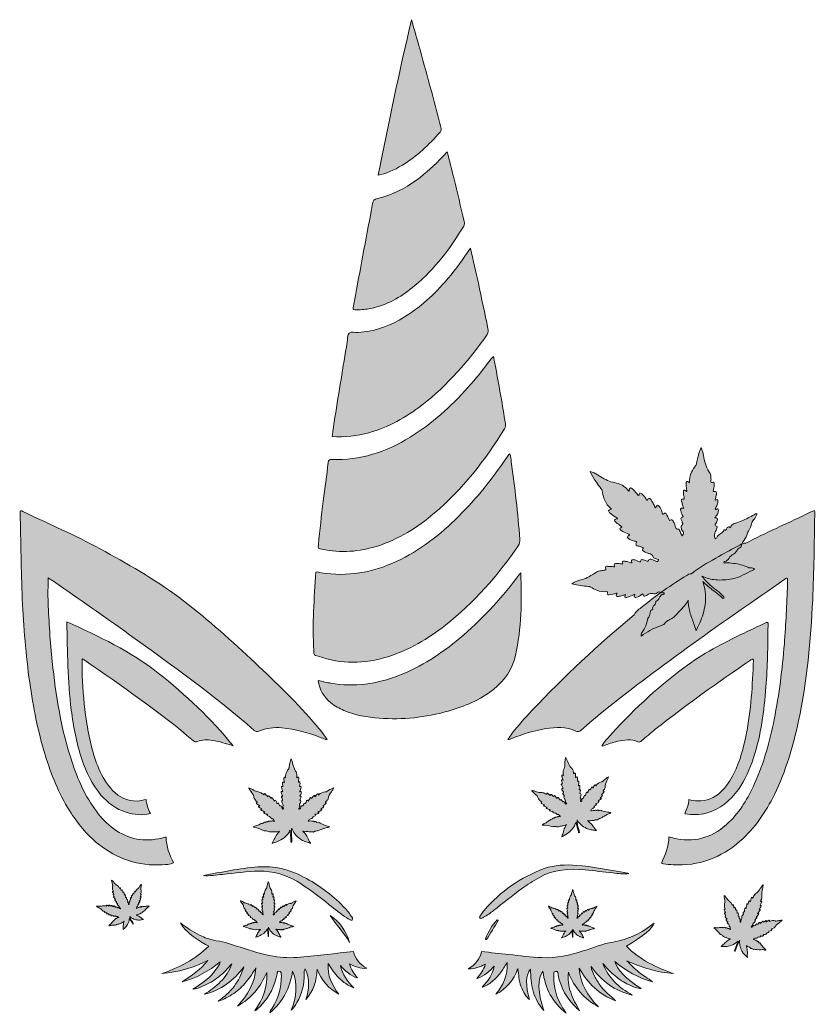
# Model space of a CAD drawing. Extents: x 630 to 1296, y -1322 to -490.
import ezdxf

# ---------------------------------------------------------------- set-up
doc = ezdxf.new("R2010")
doc.units = 0
doc.header["$MEASUREMENT"] = 0
doc.layers.add('katman 1', color=7, linetype='Continuous')

# ---------------------------------------------------------------- blocks, each defined once
blk = doc.blocks.new('block 3')
at = {"layer": 'katman 1', "true_color": 0x018f44}
h = blk.add_hatch(color=114, dxfattribs=at)
h.dxf.hatch_style = 2
edge = h.paths.add_edge_path()
edge.add_spline(control_points=[(1202.01, -960.75), (1202.45, -962.1), (1202.88, -963.44), (1203.23, -964.81), (1204.71, -970.5), (1204.81, -976.23), (1203.77, -982), (1202.82, -987.23), (1201.03, -992.18), (1198.87, -997), (1198.15, -998.59), (1197.4, -1000.15), (1196.62, -1001.7), (1196.59, -1001.76), (1196.55, -1001.81), (1196.48, -1001.93), (1196.41, -1001.68), (1196.37, -1001.5), (1196.32, -1001.31), (1195.39, -997.91), (1194.1, -994.62), (1192.92, -991.3), (1191.7, -987.89), (1190.6, -984.44), (1190.12, -980.83), (1189.93, -979.34), (1189.86, -977.85), (1189.87, -976.23), (1189.65, -976.76), (1189.48, -977.19), (1189.29, -977.6), (1188.45, -979.4), (1187.18, -980.89), (1185.78, -982.25), (1183.96, -984.03), (1182.22, -985.88), (1180.58, -987.82), (1178.88, -989.86), (1176.89, -991.52), (1174.44, -992.6), (1173.41, -993.06), (1172.43, -993.6), (1171.57, -994.33), (1171.2, -994.65), (1170.83, -994.97), (1170.58, -995.38), (1169.96, -996.41), (1169.05, -997.06), (1167.92, -997.39), (1162.23, -999.08), (1157.17, -1002.07), (1152.2, -1005.21), (1151.61, -1005.59), (1151.03, -1005.99), (1150.41, -1006.4), (1150.32, -1005.23), (1150.62, -1004.2), (1151.19, -1003.26), (1151.92, -1002.03), (1152.76, -1000.87), (1153.4, -999.59), (1154.63, -997.13), (1155.43, -994.54), (1155.92, -991.84), (1155.96, -991.65), (1156, -991.49), (1156.17, -991.36), (1156.87, -990.85), (1157.24, -990.11), (1157.45, -989.29), (1157.65, -988.49), (1157.8, -987.67), (1157.98, -986.86), (1158.26, -985.56), (1158.85, -984.48), (1160.15, -983.93), (1160.29, -983.87), (1160.29, -983.81), (1160.24, -983.69), (1159.79, -982.66), (1160.19, -981.83), (1160.89, -981.07), (1161.3, -980.63), (1161.74, -980.23), (1162.12, -979.75), (1162.54, -979.2), (1162.76, -978.62), (1162.62, -977.92), (1162.56, -977.61), (1162.67, -977.35), (1162.99, -977.26), (1164.08, -976.92), (1164.73, -976.12), (1165.27, -975.18), (1165.69, -974.46), (1166.05, -973.72), (1166.53, -973.04), (1167.14, -972.18), (1167.94, -971.64), (1169.01, -971.52), (1169.28, -971.5), (1169.57, -971.46), (1169.65, -971.14), (1169.74, -970.77), (1169.59, -970.43), (1169.43, -970.1), (1169.38, -969.99), (1169.29, -970.08), (1169.23, -970.12), (1168.66, -970.44), (1168.1, -970.34), (1167.54, -970.09), (1167.17, -969.93), (1166.81, -969.75), (1166.44, -969.6), (1165.86, -969.36), (1165.29, -969.4), (1164.75, -969.73), (1164.17, -970.07), (1163.59, -970.38), (1162.97, -970.65), (1162.38, -970.9), (1161.77, -971.03), (1161.13, -970.96), (1160.39, -970.88), (1159.64, -970.8), (1158.9, -970.68), (1158.39, -970.59), (1157.91, -970.66), (1157.48, -970.94), (1156.43, -971.63), (1155.27, -972.13), (1154.2, -972.77), (1153.14, -973.4), (1152.56, -973.17), (1152.2, -971.98), (1152.16, -971.85), (1152.13, -971.72), (1152.09, -971.59), (1151.93, -970.98), (1151.65, -970.9), (1151.21, -971.36), (1149.93, -972.7), (1148.36, -973.49), (1146.58, -973.93), (1146.23, -974.01), (1145.87, -974.08), (1145.51, -974.07), (1144.86, -974.05), (1144.56, -973.71), (1144.62, -973.06), (1144.67, -972.48), (1144.93, -971.96), (1145.17, -971.36), (1144.55, -971.63), (1143.98, -971.88), (1143.41, -972.12), (1141.94, -972.76), (1140.47, -973.4), (1138.95, -973.9), (1138.48, -974.05), (1138, -974.19), (1137.5, -974.16), (1136.89, -974.13), (1136.64, -973.8), (1136.73, -973.2), (1136.81, -972.69), (1137.07, -972.24), (1137.31, -971.71), (1136.38, -971.97), (1135.51, -972.22), (1134.64, -972.46), (1133.61, -972.74), (1132.57, -973.02), (1131.52, -973.2), (1131.13, -973.26), (1130.75, -973.3), (1130.36, -973.24), (1129.77, -973.15), (1129.52, -972.82), (1129.6, -972.23), (1129.69, -971.61), (1130.01, -971.08), (1130.29, -970.52), (1130.12, -970.46), (1129.97, -970.53), (1129.83, -970.57), (1127.69, -971.14), (1125.5, -971.44), (1123.34, -971.86), (1123.17, -971.89), (1122.99, -971.9), (1122.82, -971.89), (1122.37, -971.87), (1122.13, -971.61), (1122.11, -971.13), (1122.1, -970.71), (1122.22, -970.31), (1122.35, -969.92), (1122.57, -969.27), (1122.41, -969.06), (1121.74, -969.14), (1118.8, -969.47), (1115.96, -969.05), (1113.19, -968.05), (1111.35, -967.4), (1109.66, -966.47), (1108.08, -965.33), (1107.54, -964.93), (1106.96, -964.82), (1106.32, -964.78), (1101.77, -964.51), (1097.27, -963.91), (1092.89, -962.63), (1092.76, -962.59), (1092.64, -962.54), (1092.46, -962.48), (1093.34, -961.92), (1094.23, -961.48), (1095.14, -961.07), (1097.16, -960.16), (1099.26, -959.49), (1101.4, -958.97), (1103.24, -958.52), (1104.91, -957.74), (1106.51, -956.75), (1108.72, -955.39), (1110.95, -954.08), (1113.17, -952.75), (1114.23, -952.12), (1115.4, -951.86), (1116.6, -951.69), (1117.85, -951.51), (1119.08, -951.18), (1120.36, -951.11), (1120.9, -951.08), (1120.96, -950.93), (1120.81, -950.4), (1120.65, -949.86), (1120.48, -949.32), (1120.53, -948.75), (1120.57, -948.13), (1120.87, -947.86), (1121.49, -947.86), (1121.99, -947.87), (1122.47, -948), (1122.94, -948.13), (1123.51, -948.27), (1124.05, -948.34), (1124.64, -948.15), (1125.25, -947.96), (1125.89, -948.1), (1126.51, -948.2), (1127.07, -948.29), (1127.63, -948.38), (1128.24, -948.48), (1128.09, -947.96), (1127.93, -947.51), (1127.87, -947.04), (1127.76, -946.14), (1128.11, -945.66), (1129.01, -945.54), (1129.75, -945.44), (1130.48, -945.51), (1131.21, -945.59), (1132.45, -945.73), (1133.68, -945.94), (1134.95, -946.16), (1134.89, -945.79), (1134.82, -945.45), (1134.77, -945.1), (1134.63, -943.98), (1134.94, -943.61), (1136.07, -943.65), (1137.22, -943.69), (1138.32, -944), (1139.42, -944.27), (1140.56, -944.55), (1141.69, -944.86), (1142.86, -945.16), (1142.71, -944.73), (1142.52, -944.33), (1142.44, -943.9), (1142.26, -942.91), (1142.7, -942.38), (1143.71, -942.4), (1144.72, -942.43), (1145.65, -942.78), (1146.58, -943.11), (1147.39, -943.4), (1148.21, -943.68), (1148.95, -944.16), (1149.43, -944.48), (1149.73, -944.37), (1149.98, -943.85), (1150.1, -943.58), (1150.18, -943.3), (1150.26, -943.02), (1150.41, -942.55), (1150.66, -942.36), (1151.14, -942.36), (1151.62, -942.36), (1152.07, -942.5), (1152.51, -942.67), (1153.46, -943.04), (1154.5, -943.18), (1155.39, -943.72), (1155.75, -943.94), (1156.12, -943.82), (1156.41, -943.52), (1156.65, -943.28), (1156.82, -942.99), (1156.96, -942.69), (1157.17, -942.21), (1157.54, -942.01), (1158.04, -942), (1159.05, -941.98), (1159.95, -942.36), (1160.83, -942.78), (1161.44, -943.07), (1162.03, -943.42), (1162.63, -943.73), (1163.99, -944.41), (1164.62, -943.72), (1165.11, -942.43), (1165.18, -942.25), (1165.03, -942.24), (1164.92, -942.21), (1164.29, -942.04), (1163.66, -941.87), (1163.02, -941.71), (1162.42, -941.55), (1161.81, -941.4), (1161.25, -941.1), (1160.93, -940.93), (1160.7, -940.7), (1160.58, -940.34), (1160.13, -938.98), (1159.2, -938.09), (1157.87, -937.59), (1157.03, -937.27), (1156.16, -937.05), (1155.3, -936.81), (1154.14, -936.49), (1153.2, -935.78), (1152.22, -935.14), (1151.61, -934.75), (1151.53, -934.27), (1151.78, -933.6), (1151.85, -933.41), (1151.96, -933.24), (1152.03, -933.05), (1152.18, -932.71), (1152.1, -932.48), (1151.74, -932.36), (1151.22, -932.18), (1150.75, -931.96), (1150.3, -931.62), (1149.86, -931.29), (1149.27, -931.27), (1148.73, -931.18), (1148.17, -931.09), (1147.59, -931.04), (1147.05, -930.83), (1146.31, -930.53), (1146.03, -930.05), (1146.13, -929.25), (1146.19, -928.77), (1146.35, -928.31), (1146.58, -927.89), (1146.76, -927.56), (1146.65, -927.47), (1146.36, -927.33), (1145.77, -927.06), (1145.14, -926.94), (1144.52, -926.79), (1142.87, -926.42), (1141.33, -925.8), (1139.96, -924.79), (1139.63, -924.55), (1139.31, -924.28), (1139.09, -923.92), (1138.76, -923.4), (1138.84, -922.98), (1139.32, -922.6), (1139.8, -922.21), (1140.43, -922.12), (1140.91, -921.75), (1140.95, -921.72), (1140.99, -921.69), (1141.08, -921.63), (1140.35, -921.29), (1139.64, -920.96), (1138.95, -920.62), (1137.22, -919.77), (1135.46, -919), (1133.79, -918.03), (1133.46, -917.84), (1133.16, -917.59), (1132.91, -917.28), (1132.54, -916.81), (1132.56, -916.36), (1132.98, -915.92), (1133.17, -915.71), (1133.4, -915.55), (1133.65, -915.42), (1133.89, -915.29), (1134.12, -915.17), (1134.4, -915.03), (1133.72, -914.51), (1133.05, -914.01), (1132.39, -913.49), (1131.13, -912.5), (1129.78, -911.63), (1128.56, -910.58), (1128.47, -910.5), (1128.38, -910.42), (1128.31, -910.32), (1127.82, -909.69), (1127.9, -909.18), (1128.55, -908.72), (1128.95, -908.45), (1129.4, -908.28), (1129.85, -908.09), (1130.03, -908.02), (1130.15, -908.12), (1130.3, -908.16), (1130.44, -908.19), (1130.54, -908.16), (1130.6, -908.03), (1130.65, -907.9), (1130.57, -907.83), (1130.47, -907.77), (1128.66, -906.65), (1126.94, -905.41), (1125.23, -904.15), (1124.63, -903.7), (1124.04, -903.24), (1123.57, -902.64), (1123, -901.9), (1123.11, -901.25), (1123.92, -900.77), (1124.45, -900.45), (1125.04, -900.3), (1125.68, -900.09), (1125.29, -899.72), (1124.95, -899.36), (1124.58, -899.05), (1121.98, -896.91), (1120.43, -894.09), (1119.3, -891), (1118.53, -888.91), (1117.97, -886.77), (1117.75, -884.55), (1117.68, -883.81), (1117.25, -883.26), (1116.8, -882.73), (1115.39, -881.09), (1114.18, -879.32), (1112.93, -877.57), (1111.19, -875.13), (1109.61, -872.59), (1108.33, -869.88), (1108.15, -869.51), (1107.99, -869.13), (1107.78, -868.69), (1108.96, -868.97), (1110.01, -869.36), (1111.04, -869.81), (1112.99, -870.68), (1114.79, -871.82), (1116.58, -872.95), (1120.21, -875.26), (1124.04, -877.05), (1128.28, -877.91), (1130.27, -878.31), (1132.24, -878.83), (1134.06, -879.76), (1134.99, -880.23), (1135.84, -880.8), (1136.59, -881.52), (1137.78, -882.66), (1138.97, -883.79), (1140.17, -884.92), (1140.32, -884.8), (1140.29, -884.62), (1140.32, -884.48), (1140.43, -883.94), (1140.56, -883.4), (1140.83, -882.92), (1141.24, -882.19), (1141.79, -882.05), (1142.5, -882.49), (1143.01, -882.8), (1143.43, -883.21), (1143.81, -883.66), (1145.12, -885.19), (1146.42, -886.74), (1147.71, -888.29), (1148.13, -888.79), (1148.36, -888.77), (1148.65, -888.19), (1148.83, -887.85), (1148.88, -887.46), (1148.98, -887.08), (1149.14, -886.47), (1149.36, -886.37), (1149.94, -886.63), (1151.44, -887.31), (1152.5, -888.48), (1153.41, -889.81), (1154, -890.68), (1154.52, -891.58), (1155.04, -892.48), (1155.18, -892.71), (1155.26, -892.72), (1155.43, -892.52), (1155.75, -892.15), (1156.08, -891.79), (1156.43, -891.47), (1157.08, -890.88), (1157.65, -890.93), (1158.22, -891.61), (1159.12, -892.66), (1159.79, -893.86), (1160.45, -895.07), (1161.04, -896.15), (1161.61, -897.24), (1162.17, -898.33), (1162.3, -898.57), (1162.37, -898.84), (1162.48, -899.12), (1162.74, -898.85), (1162.93, -898.57), (1163.02, -898.22), (1163.11, -897.86), (1163.24, -897.51), (1163.47, -897.2), (1163.8, -896.77), (1164.14, -896.68), (1164.62, -896.96), (1165.35, -897.4), (1165.84, -898.07), (1166.31, -898.75), (1167.23, -900.08), (1167.73, -901.59), (1168.07, -903.15), (1168.14, -903.44), (1168.19, -903.73), (1168.29, -904), (1168.42, -904.37), (1168.62, -904.44), (1168.98, -904.27), (1169.23, -904.14), (1169.44, -903.96), (1169.65, -903.77), (1170.35, -903.14), (1170.89, -903.22), (1171.37, -904.06), (1172.28, -905.66), (1173.11, -907.3), (1173.84, -909), (1174.11, -909.63), (1174.12, -909.63), (1174.72, -909.32), (1175.8, -908.76), (1176.59, -908.99), (1177.16, -910.07), (1177.72, -911.14), (1178.26, -912.23), (1178.79, -913.33), (1179.07, -913.91), (1179.13, -914.56), (1179.29, -915.18), (1179.5, -916), (1179.87, -916.68), (1180.79, -916.87), (1181.07, -916.92), (1181.36, -916.95), (1181.63, -916.91), (1181.97, -916.85), (1182.15, -917.01), (1182.3, -917.28), (1182.86, -918.36), (1183.33, -919.48), (1183.81, -920.59), (1184.05, -921.14), (1184.27, -921.7), (1184.49, -922.26), (1184.56, -922.44), (1184.63, -922.51), (1184.78, -922.33), (1185.05, -922.01), (1185.35, -921.72), (1185.6, -921.39), (1186.02, -920.82), (1186.07, -920.19), (1185.81, -919.52), (1185.51, -918.74), (1184.99, -918.09), (1184.58, -917.37), (1184.46, -917.15), (1184.33, -916.93), (1184.23, -916.7), (1183.57, -915.27), (1183.86, -914.09), (1185.1, -913.11), (1185.58, -912.73), (1185.62, -912.61), (1185.32, -912.08), (1185.03, -911.56), (1184.78, -911.05), (1184.72, -910.44), (1184.67, -910), (1184.39, -909.63), (1184.19, -909.24), (1183.46, -907.86), (1183.73, -907.2), (1185.2, -906.69), (1185.83, -906.47), (1185.83, -906.38), (1185.47, -905.79), (1184.65, -904.41), (1183.96, -902.97), (1183.6, -901.38), (1183.5, -900.94), (1183.44, -900.49), (1183.52, -900.03), (1183.62, -899.48), (1183.95, -899.19), (1184.51, -899.17), (1185.04, -899.14), (1185.53, -899.34), (1186.09, -899.5), (1185.95, -899.08), (1185.83, -898.71), (1185.7, -898.34), (1185.28, -897.13), (1184.82, -895.93), (1184.71, -894.63), (1184.68, -894.26), (1184.46, -893.93), (1184.32, -893.59), (1184.19, -893.25), (1184.03, -892.92), (1184, -892.56), (1183.96, -892.09), (1184.18, -891.79), (1184.63, -891.68), (1185.1, -891.57), (1185.56, -891.63), (1186.03, -891.69), (1186.54, -891.76), (1186.67, -891.65), (1186.59, -891.14), (1186.47, -890.39), (1186.32, -889.64), (1186.19, -888.89), (1186.01, -887.87), (1185.88, -886.85), (1185.89, -885.82), (1185.9, -885.47), (1185.93, -885.12), (1186.03, -884.79), (1186.22, -884.21), (1186.6, -884.03), (1187.16, -884.26), (1187.68, -884.48), (1188.11, -884.84), (1188.53, -885.22), (1188.57, -885.26), (1188.62, -885.31), (1188.74, -885.43), (1188.66, -884.69), (1188.59, -884.06), (1188.53, -883.43), (1188.36, -881.86), (1188.14, -880.3), (1188.1, -878.72), (1188.09, -878.41), (1188.11, -878.1), (1188.16, -877.8), (1188.33, -876.87), (1188.82, -876.64), (1189.65, -877.08), (1190.12, -877.32), (1190.5, -877.68), (1190.92, -878.05), (1191.01, -877.75), (1190.99, -877.47), (1190.98, -877.2), (1190.86, -872.51), (1192.55, -868.46), (1195.36, -864.8), (1195.66, -864.42), (1195.95, -864.04), (1196.25, -863.66), (1196.58, -863.23), (1196.68, -862.72), (1196.79, -862.21), (1197.35, -859.36), (1197.94, -856.52), (1198.74, -853.74), (1199.25, -851.98), (1199.86, -850.26), (1200.65, -848.54), (1201.07, -849.33), (1201.37, -850.12), (1201.64, -850.92), (1202.29, -852.83), (1202.67, -854.8), (1202.99, -856.78), (1203.76, -861.66), (1205.59, -866.13), (1208.26, -870.26), (1208.8, -871.1), (1209, -872.02), (1208.97, -872.97), (1208.92, -874.4), (1209.06, -875.83), (1208.91, -877.26), (1208.85, -877.89), (1209.14, -878.08), (1209.75, -877.91), (1210.07, -877.83), (1210.37, -877.66), (1210.67, -877.52), (1211.15, -877.29), (1211.43, -877.41), (1211.57, -877.93), (1211.74, -878.56), (1211.71, -879.2), (1211.7, -879.84), (1211.66, -881.53), (1211.32, -883.16), (1210.86, -884.77), (1210.81, -884.96), (1210.75, -885.15), (1210.7, -885.35), (1211.14, -885.33), (1211.55, -885.28), (1211.96, -885.28), (1213.07, -885.27), (1213.6, -885.78), (1213.6, -886.89), (1213.6, -888.1), (1213.24, -889.26), (1212.92, -890.42), (1212.75, -891.01), (1212.58, -891.6), (1212.37, -892.18), (1212.25, -892.51), (1212.39, -892.55), (1212.66, -892.53), (1213.04, -892.51), (1213.37, -892.32), (1213.71, -892.17), (1214.35, -891.88), (1214.5, -891.97), (1214.63, -892.65), (1214.88, -894.01), (1214.58, -895.31), (1214.06, -896.56), (1213.63, -897.61), (1213.15, -898.64), (1212.7, -899.68), (1212.64, -899.82), (1212.49, -899.98), (1212.65, -900.16), (1212.82, -900.34), (1213.03, -900.35), (1213.24, -900.28), (1213.54, -900.16), (1213.83, -900.02), (1214.12, -899.9), (1214.67, -899.69), (1214.93, -899.82), (1215.04, -900.41), (1215.24, -901.46), (1215.1, -902.48), (1214.71, -903.47), (1214.29, -904.57), (1213.61, -905.52), (1212.89, -906.43), (1212.66, -906.72), (1212.43, -907.01), (1212.17, -907.33), (1212.62, -907.35), (1213.04, -907.32), (1213.44, -907.42), (1214.18, -907.6), (1214.49, -907.99), (1214.35, -908.72), (1214.12, -909.9), (1213.87, -911.06), (1213.04, -912.03), (1212.12, -913.1), (1212.35, -913.87), (1213.67, -914.39), (1214.07, -914.55), (1214.14, -914.76), (1214.09, -915.14), (1213.94, -916.42), (1213.37, -917.56), (1212.85, -918.72), (1212.44, -919.61), (1212.06, -920.5), (1211.9, -921.47), (1211.73, -922.56), (1211.92, -923.6), (1212.37, -924.6), (1212.49, -924.86), (1212.64, -924.88), (1212.87, -924.8), (1213.31, -924.63), (1213.68, -924.34), (1213.84, -923.94), (1214.52, -922.29), (1215.88, -921.33), (1217.26, -920.39), (1218.34, -919.66), (1219.32, -918.85), (1219.8, -917.58), (1219.84, -917.47), (1219.89, -917.44), (1220, -917.44), (1220.55, -917.43), (1220.76, -917.58), (1220.8, -918.03), (1221.39, -917.5), (1221.97, -916.98), (1222.28, -916.23), (1222.38, -916), (1222.5, -915.78), (1222.64, -915.57), (1222.91, -915.17), (1223.24, -914.85), (1223.76, -914.82), (1224.48, -914.78), (1224.81, -914.98), (1225.06, -915.64), (1225.23, -915.43), (1225.41, -915.23), (1225.5, -914.98), (1226.02, -913.5), (1227.1, -912.62), (1228.52, -912.09), (1229.22, -911.82), (1229.95, -911.63), (1230.68, -911.47), (1232.61, -911.05), (1234.36, -910.14), (1236.15, -909.34), (1239.64, -907.79), (1243.04, -906.05), (1246.34, -904.12), (1246.65, -903.94), (1246.76, -903.92), (1247.41, -903.86), (1247.3, -904.71), (1247.01, -905.49), (1246.62, -906.23), (1246.22, -907), (1245.74, -907.73), (1245.16, -908.38), (1244.32, -909.34), (1243.66, -910.41), (1243.25, -911.61), (1242.45, -913.99), (1241.58, -916.33), (1240.36, -918.54), (1239.79, -919.58), (1239.44, -920.73), (1239.02, -921.84), (1238.29, -923.82), (1237.18, -925.57), (1235.91, -927.23), (1234.97, -928.44), (1234.29, -929.78), (1234.26, -931.37), (1234.25, -931.79), (1234.08, -932.08), (1233.57, -932.19), (1232.33, -932.46), (1231.59, -933.39), (1230.92, -934.38), (1230.47, -935.07), (1230.05, -935.79), (1229.53, -936.44), (1229.08, -937.01), (1228.53, -937.47), (1227.88, -937.81), (1226.38, -938.63), (1224.96, -939.59), (1224.16, -941.13), (1223.34, -942.71), (1222.07, -943.52), (1220.42, -943.92), (1220.06, -944), (1219.76, -944.14), (1219.78, -944.6), (1219.81, -945.3), (1220.11, -945.49), (1220.73, -945.18), (1220.97, -945.06), (1221.2, -944.95), (1221.49, -944.96), (1225.65, -945.15), (1229.78, -945.6), (1233.82, -946.69), (1235.86, -947.24), (1237.85, -947.93), (1239.76, -948.83), (1240.43, -949.15), (1241.12, -949.3), (1241.85, -949.33), (1242.54, -949.36), (1243.24, -949.35), (1243.92, -949.51), (1244.52, -949.66), (1245.05, -949.93), (1245.5, -950.42), (1244.81, -950.73), (1244.14, -951.03), (1243.47, -951.35), (1240.76, -952.64), (1238.15, -954.13), (1235.45, -955.45), (1232.73, -956.8), (1229.93, -957.98), (1226.92, -958.49), (1222.23, -959.29), (1217.53, -959.74), (1212.77, -959.29), (1208.9, -958.93), (1205.2, -957.98), (1201.71, -956.25), (1201.62, -956.2), (1201.54, -956.17), (1201.38, -956.11), (1202.02, -957.03), (1202.66, -957.85), (1203.33, -958.66), (1205.39, -961.14), (1207.68, -963.38), (1210.2, -965.39), (1211.41, -966.35), (1212.67, -967.26), (1213.9, -968.21), (1215.96, -969.81), (1217.87, -971.58), (1219.71, -973.44), (1220.18, -973.92), (1220.15, -974.33), (1219.68, -974.75), (1219.39, -975.01), (1219.09, -975.04), (1218.78, -974.79), (1218.61, -974.66), (1218.45, -974.52), (1218.3, -974.37), (1216.47, -972.58), (1214.5, -970.96), (1212.47, -969.4), (1209.31, -966.97), (1206.07, -964.65), (1203.19, -961.87), (1202.8, -961.49), (1202.4, -961.12), (1202.01, -960.75)], knot_values=[0, 0, 0, 0, 1, 1, 1, 2, 2, 2, 3, 3, 3, 4, 4, 4, 5, 5, 5, 6, 6, 6, 7, 7, 7, 8, 8, 8, 9, 9, 9, 10, 10, 10, 11, 11, 11, 12, 12, 12, 13, 13, 13, 14, 14, 14, 15, 15, 15, 16, 16, 16, 17, 17, 17, 18, 18, 18, 19, 19, 19, 20, 20, 20, 21, 21, 21, 22, 22, 22, 23, 23, 23, 24, 24, 24, 25, 25, 25, 26, 26, 26, 27, 27, 27, 28, 28, 28, 29, 29, 29, 30, 30, 30, 31, 31, 31, 32, 32, 32, 33, 33, 33, 34, 34, 34, 35, 35, 35, 36, 36, 36, 37, 37, 37, 38, 38, 38, 39, 39, 39, 40, 40, 40, 41, 41, 41, 42, 42, 42, 43, 43, 43, 44, 44, 44, 45, 45, 45, 46, 46, 46, 47, 47, 47, 48, 48, 48, 49, 49, 49, 50, 50, 50, 51, 51, 51, 52, 52, 52, 53, 53, 53, 54, 54, 54, 55, 55, 55, 56, 56, 56, 57, 57, 57, 58, 58, 58, 59, 59, 59, 60, 60, 60, 61, 61, 61, 62, 62, 62, 63, 63, 63, 64, 64, 64, 65, 65, 65, 66, 66, 66, 67, 67, 67, 68, 68, 68, 69, 69, 69, 70, 70, 70, 71, 71, 71, 72, 72, 72, 73, 73, 73, 74, 74, 74, 75, 75, 75, 76, 76, 76, 77, 77, 77, 78, 78, 78, 79, 79, 79, 80, 80, 80, 81, 81, 81, 82, 82, 82, 83, 83, 83, 84, 84, 84, 85, 85, 85, 86, 86, 86, 87, 87, 87, 88, 88, 88, 89, 89, 89, 90, 90, 90, 91, 91, 91, 92, 92, 92, 93, 93, 93, 94, 94, 94, 95, 95, 95, 96, 96, 96, 97, 97, 97, 98, 98, 98, 99, 99, 99, 100, 100, 100, 101, 101, 101, 102, 102, 102, 103, 103, 103, 104, 104, 104, 105, 105, 105, 106, 106, 106, 107, 107, 107, 108, 108, 108, 109, 109, 109, 110, 110, 110, 111, 111, 111, 112, 112, 112, 113, 113, 113, 114, 114, 114, 115, 115, 115, 116, 116, 116, 117, 117, 117, 118, 118, 118, 119, 119, 119, 120, 120, 120, 121, 121, 121, 122, 122, 122, 123, 123, 123, 124, 124, 124, 125, 125, 125, 126, 126, 126, 127, 127, 127, 128, 128, 128, 129, 129, 129, 130, 130, 130, 131, 131, 131, 132, 132, 132, 133, 133, 133, 134, 134, 134, 135, 135, 135, 136, 136, 136, 137, 137, 137, 138, 138, 138, 139, 139, 139, 140, 140, 140, 141, 141, 141, 142, 142, 142, 143, 143, 143, 144, 144, 144, 145, 145, 145, 146, 146, 146, 147, 147, 147, 148, 148, 148, 149, 149, 149, 150, 150, 150, 151, 151, 151, 152, 152, 152, 153, 153, 153, 154, 154, 154, 155, 155, 155, 156, 156, 156, 157, 157, 157, 158, 158, 158, 159, 159, 159, 160, 160, 160, 161, 161, 161, 162, 162, 162, 163, 163, 163, 164, 164, 164, 165, 165, 165, 166, 166, 166, 167, 167, 167, 168, 168, 168, 169, 169, 169, 170, 170, 170, 171, 171, 171, 172, 172, 172, 173, 173, 173, 174, 174, 174, 175, 175, 175, 176, 176, 176, 177, 177, 177, 178, 178, 178, 179, 179, 179, 180, 180, 180, 181, 181, 181, 182, 182, 182, 183, 183, 183, 184, 184, 184, 185, 185, 185, 186, 186, 186, 187, 187, 187, 188, 188, 188, 189, 189, 189, 190, 190, 190, 191, 191, 191, 192, 192, 192, 193, 193, 193, 194, 194, 194, 195, 195, 195, 196, 196, 196, 197, 197, 197, 198, 198, 198, 199, 199, 199, 200, 200, 200, 201, 201, 201, 202, 202, 202, 203, 203, 203, 204, 204, 204, 205, 205, 205, 206, 206, 206, 207, 207, 207, 208, 208, 208, 209, 209, 209, 210, 210, 210, 211, 211, 211, 212, 212, 212, 213, 213, 213, 214, 214, 214, 215, 215, 215, 216, 216, 216, 217, 217, 217, 218, 218, 218, 219, 219, 219, 220, 220, 220, 221, 221, 221, 222, 222, 222, 223, 223, 223, 224, 224, 224, 225, 225, 225, 226, 226, 226, 227, 227, 227, 228, 228, 228, 229, 229, 229, 230, 230, 230, 231, 231, 231, 232, 232, 232, 233, 233, 233, 234, 234, 234, 235, 235, 235, 236, 236, 236, 237, 237, 237, 238, 238, 238, 239, 239, 239, 240, 240, 240, 241, 241, 241, 242, 242, 242, 243, 243, 243, 244, 244, 244, 245, 245, 245, 246, 246, 246, 247, 247, 247, 248, 248, 248, 249, 249, 249, 250, 250, 250, 251, 251, 251, 252, 252, 252, 253, 253, 253, 254, 254, 254, 255, 255, 255, 256, 256, 256, 257, 257, 257, 258, 258, 258, 259, 259, 259, 260, 260, 260, 261, 261, 261, 262, 262, 262, 263, 263, 263, 264, 264, 264, 265, 265, 265, 266, 266, 266, 267, 267, 267, 268, 268, 268, 269, 269, 269, 270, 270, 270, 271, 271, 271, 272, 272, 272, 273, 273, 273, 274, 274, 274, 275, 275, 275, 276, 276, 276, 277, 277, 277, 278, 278, 278, 279, 279, 279, 280, 280, 280, 281, 281, 281, 282, 282, 282, 283, 283, 283, 284, 284, 284, 285, 285, 285, 286, 286, 286, 287, 287, 287, 288, 288, 288, 289, 289, 289, 290, 290, 290, 291, 291, 291, 292, 292, 292, 293, 293, 293, 294, 294, 294, 295, 295, 295, 296, 296, 296, 297, 297, 297, 298, 298, 298, 299, 299, 299, 300, 300, 300, 301, 301, 301, 302, 302, 302, 303, 303, 303, 304, 304, 304, 305, 305, 305, 306, 306, 306, 307, 307, 307, 308, 308, 308, 309, 309, 309, 310, 310, 310, 311, 311, 311, 312, 312, 312, 313, 313, 313, 314, 314, 314, 315, 315, 315, 316, 316, 316, 317, 317, 317, 318, 318, 318, 319, 319, 319, 320, 320, 320, 321, 321, 321, 322, 322, 322, 323, 323, 323, 323], degree=3, periodic=1)
at = {"layer": 'katman 1', "lineweight": 0}
blk.add_open_spline([(1202.01, -960.75), (1202.45, -962.1), (1202.88, -963.44), (1203.23, -964.81), (1204.71, -970.5), (1204.81, -976.23), (1203.77, -982), (1202.82, -987.23), (1201.03, -992.18), (1198.87, -997), (1198.15, -998.59), (1197.4, -1000.15), (1196.62, -1001.7), (1196.59, -1001.76), (1196.55, -1001.81), (1196.48, -1001.93), (1196.41, -1001.68), (1196.37, -1001.5), (1196.32, -1001.31), (1195.39, -997.91), (1194.1, -994.62), (1192.92, -991.3), (1191.7, -987.89), (1190.6, -984.44), (1190.12, -980.83), (1189.93, -979.34), (1189.86, -977.85), (1189.87, -976.23), (1189.65, -976.76), (1189.48, -977.19), (1189.29, -977.6), (1188.45, -979.4), (1187.18, -980.89), (1185.78, -982.25), (1183.96, -984.03), (1182.22, -985.88), (1180.58, -987.82), (1178.88, -989.86), (1176.89, -991.52), (1174.44, -992.6), (1173.41, -993.06), (1172.43, -993.6), (1171.57, -994.33), (1171.2, -994.65), (1170.83, -994.97), (1170.58, -995.38), (1169.96, -996.41), (1169.05, -997.06), (1167.92, -997.39), (1162.23, -999.08), (1157.17, -1002.07), (1152.2, -1005.21), (1151.61, -1005.59), (1151.03, -1005.99), (1150.41, -1006.4), (1150.32, -1005.23), (1150.62, -1004.2), (1151.19, -1003.26), (1151.92, -1002.03), (1152.76, -1000.87), (1153.4, -999.59), (1154.63, -997.13), (1155.43, -994.54), (1155.92, -991.84), (1155.96, -991.65), (1156, -991.49), (1156.17, -991.36), (1156.87, -990.85), (1157.24, -990.11), (1157.45, -989.29), (1157.65, -988.49), (1157.8, -987.67), (1157.98, -986.86), (1158.26, -985.56), (1158.85, -984.48), (1160.15, -983.93), (1160.29, -983.87), (1160.29, -983.81), (1160.24, -983.69), (1159.79, -982.66), (1160.19, -981.83), (1160.89, -981.07), (1161.3, -980.63), (1161.74, -980.23), (1162.12, -979.75), (1162.54, -979.2), (1162.76, -978.62), (1162.62, -977.92), (1162.56, -977.61), (1162.67, -977.35), (1162.99, -977.26), (1164.08, -976.92), (1164.73, -976.12), (1165.27, -975.18), (1165.69, -974.46), (1166.05, -973.72), (1166.53, -973.04), (1167.14, -972.18), (1167.94, -971.64), (1169.01, -971.52), (1169.28, -971.5), (1169.57, -971.46), (1169.65, -971.14), (1169.74, -970.77), (1169.59, -970.43), (1169.43, -970.1), (1169.38, -969.99), (1169.29, -970.08), (1169.23, -970.12), (1168.66, -970.44), (1168.1, -970.34), (1167.54, -970.09), (1167.17, -969.93), (1166.81, -969.75), (1166.44, -969.6), (1165.86, -969.36), (1165.29, -969.4), (1164.75, -969.73), (1164.17, -970.07), (1163.59, -970.38), (1162.97, -970.65), (1162.38, -970.9), (1161.77, -971.03), (1161.13, -970.96), (1160.39, -970.88), (1159.64, -970.8), (1158.9, -970.68), (1158.39, -970.59), (1157.91, -970.66), (1157.48, -970.94), (1156.43, -971.63), (1155.27, -972.13), (1154.2, -972.77), (1153.14, -973.4), (1152.56, -973.17), (1152.2, -971.98), (1152.16, -971.85), (1152.13, -971.72), (1152.09, -971.59), (1151.93, -970.98), (1151.65, -970.9), (1151.21, -971.36), (1149.93, -972.7), (1148.36, -973.49), (1146.58, -973.93), (1146.23, -974.01), (1145.87, -974.08), (1145.51, -974.07), (1144.86, -974.05), (1144.56, -973.71), (1144.62, -973.06), (1144.67, -972.48), (1144.93, -971.96), (1145.17, -971.36), (1144.55, -971.63), (1143.98, -971.88), (1143.41, -972.12), (1141.94, -972.76), (1140.47, -973.4), (1138.95, -973.9), (1138.48, -974.05), (1138, -974.19), (1137.5, -974.16), (1136.89, -974.13), (1136.64, -973.8), (1136.73, -973.2), (1136.81, -972.69), (1137.07, -972.24), (1137.31, -971.71), (1136.38, -971.97), (1135.51, -972.22), (1134.64, -972.46), (1133.61, -972.74), (1132.57, -973.02), (1131.52, -973.2), (1131.13, -973.26), (1130.75, -973.3), (1130.36, -973.24), (1129.77, -973.15), (1129.52, -972.82), (1129.6, -972.23), (1129.69, -971.61), (1130.01, -971.08), (1130.29, -970.52), (1130.12, -970.46), (1129.97, -970.53), (1129.83, -970.57), (1127.69, -971.14), (1125.5, -971.44), (1123.34, -971.86), (1123.17, -971.89), (1122.99, -971.9), (1122.82, -971.89), (1122.37, -971.87), (1122.13, -971.61), (1122.11, -971.13), (1122.1, -970.71), (1122.22, -970.31), (1122.35, -969.92), (1122.57, -969.27), (1122.41, -969.06), (1121.74, -969.14), (1118.8, -969.47), (1115.96, -969.05), (1113.19, -968.05), (1111.35, -967.4), (1109.66, -966.47), (1108.08, -965.33), (1107.54, -964.93), (1106.96, -964.82), (1106.32, -964.78), (1101.77, -964.51), (1097.27, -963.91), (1092.89, -962.63), (1092.76, -962.59), (1092.64, -962.54), (1092.46, -962.48), (1093.34, -961.92), (1094.23, -961.48), (1095.14, -961.07), (1097.16, -960.16), (1099.26, -959.49), (1101.4, -958.97), (1103.24, -958.52), (1104.91, -957.74), (1106.51, -956.75), (1108.72, -955.39), (1110.95, -954.08), (1113.17, -952.75), (1114.23, -952.12), (1115.4, -951.86), (1116.6, -951.69), (1117.85, -951.51), (1119.08, -951.18), (1120.36, -951.11), (1120.9, -951.08), (1120.96, -950.93), (1120.81, -950.4), (1120.65, -949.86), (1120.48, -949.32), (1120.53, -948.75), (1120.57, -948.13), (1120.87, -947.86), (1121.49, -947.86), (1121.99, -947.87), (1122.47, -948), (1122.94, -948.13), (1123.51, -948.27), (1124.05, -948.34), (1124.64, -948.15), (1125.25, -947.96), (1125.89, -948.1), (1126.51, -948.2), (1127.07, -948.29), (1127.63, -948.38), (1128.24, -948.48), (1128.09, -947.96), (1127.93, -947.51), (1127.87, -947.04), (1127.76, -946.14), (1128.11, -945.66), (1129.01, -945.54), (1129.75, -945.44), (1130.48, -945.51), (1131.21, -945.59), (1132.45, -945.73), (1133.68, -945.94), (1134.95, -946.16), (1134.89, -945.79), (1134.82, -945.45), (1134.77, -945.1), (1134.63, -943.98), (1134.94, -943.61), (1136.07, -943.65), (1137.22, -943.69), (1138.32, -944), (1139.42, -944.27), (1140.56, -944.55), (1141.69, -944.86), (1142.86, -945.16), (1142.71, -944.73), (1142.52, -944.33), (1142.44, -943.9), (1142.26, -942.91), (1142.7, -942.38), (1143.71, -942.4), (1144.72, -942.43), (1145.65, -942.78), (1146.58, -943.11), (1147.39, -943.4), (1148.21, -943.68), (1148.95, -944.16), (1149.43, -944.48), (1149.73, -944.37), (1149.98, -943.85), (1150.1, -943.58), (1150.18, -943.3), (1150.26, -943.02), (1150.41, -942.55), (1150.66, -942.36), (1151.14, -942.36), (1151.62, -942.36), (1152.07, -942.5), (1152.51, -942.67), (1153.46, -943.04), (1154.5, -943.18), (1155.39, -943.72), (1155.75, -943.94), (1156.12, -943.82), (1156.41, -943.52), (1156.65, -943.28), (1156.82, -942.99), (1156.96, -942.69), (1157.17, -942.21), (1157.54, -942.01), (1158.04, -942), (1159.05, -941.98), (1159.95, -942.36), (1160.83, -942.78), (1161.44, -943.07), (1162.03, -943.42), (1162.63, -943.73), (1163.99, -944.41), (1164.62, -943.72), (1165.11, -942.43), (1165.18, -942.25), (1165.03, -942.24), (1164.92, -942.21), (1164.29, -942.04), (1163.66, -941.87), (1163.02, -941.71), (1162.42, -941.55), (1161.81, -941.4), (1161.25, -941.1), (1160.93, -940.93), (1160.7, -940.7), (1160.58, -940.34), (1160.13, -938.98), (1159.2, -938.09), (1157.87, -937.59), (1157.03, -937.27), (1156.16, -937.05), (1155.3, -936.81), (1154.14, -936.49), (1153.2, -935.78), (1152.22, -935.14), (1151.61, -934.75), (1151.53, -934.27), (1151.78, -933.6), (1151.85, -933.41), (1151.96, -933.24), (1152.03, -933.05), (1152.18, -932.71), (1152.1, -932.48), (1151.74, -932.36), (1151.22, -932.18), (1150.75, -931.96), (1150.3, -931.62), (1149.86, -931.29), (1149.27, -931.27), (1148.73, -931.18), (1148.17, -931.09), (1147.59, -931.04), (1147.05, -930.83), (1146.31, -930.53), (1146.03, -930.05), (1146.13, -929.25), (1146.19, -928.77), (1146.35, -928.31), (1146.58, -927.89), (1146.76, -927.56), (1146.65, -927.47), (1146.36, -927.33), (1145.77, -927.06), (1145.14, -926.94), (1144.52, -926.79), (1142.87, -926.42), (1141.33, -925.8), (1139.96, -924.79), (1139.63, -924.55), (1139.31, -924.28), (1139.09, -923.92), (1138.76, -923.4), (1138.84, -922.98), (1139.32, -922.6), (1139.8, -922.21), (1140.43, -922.12), (1140.91, -921.75), (1140.95, -921.72), (1140.99, -921.69), (1141.08, -921.63), (1140.35, -921.29), (1139.64, -920.96), (1138.95, -920.62), (1137.22, -919.77), (1135.46, -919), (1133.79, -918.03), (1133.46, -917.84), (1133.16, -917.59), (1132.91, -917.28), (1132.54, -916.81), (1132.56, -916.36), (1132.98, -915.92), (1133.17, -915.71), (1133.4, -915.55), (1133.65, -915.42), (1133.89, -915.29), (1134.12, -915.17), (1134.4, -915.03), (1133.72, -914.51), (1133.05, -914.01), (1132.39, -913.49), (1131.13, -912.5), (1129.78, -911.63), (1128.56, -910.58), (1128.47, -910.5), (1128.38, -910.42), (1128.31, -910.32), (1127.82, -909.69), (1127.9, -909.18), (1128.55, -908.72), (1128.95, -908.45), (1129.4, -908.28), (1129.85, -908.09), (1130.03, -908.02), (1130.15, -908.12), (1130.3, -908.16), (1130.44, -908.19), (1130.54, -908.16), (1130.6, -908.03), (1130.65, -907.9), (1130.57, -907.83), (1130.47, -907.77), (1128.66, -906.65), (1126.94, -905.41), (1125.23, -904.15), (1124.63, -903.7), (1124.04, -903.24), (1123.57, -902.64), (1123, -901.9), (1123.11, -901.25), (1123.92, -900.77), (1124.45, -900.45), (1125.04, -900.3), (1125.68, -900.09), (1125.29, -899.72), (1124.95, -899.36), (1124.58, -899.05), (1121.98, -896.91), (1120.43, -894.09), (1119.3, -891), (1118.53, -888.91), (1117.97, -886.77), (1117.75, -884.55), (1117.68, -883.81), (1117.25, -883.26), (1116.8, -882.73), (1115.39, -881.09), (1114.18, -879.32), (1112.93, -877.57), (1111.19, -875.13), (1109.61, -872.59), (1108.33, -869.88), (1108.15, -869.51), (1107.99, -869.13), (1107.78, -868.69), (1108.96, -868.97), (1110.01, -869.36), (1111.04, -869.81), (1112.99, -870.68), (1114.79, -871.82), (1116.58, -872.95), (1120.21, -875.26), (1124.04, -877.05), (1128.28, -877.91), (1130.27, -878.31), (1132.24, -878.83), (1134.06, -879.76), (1134.99, -880.23), (1135.84, -880.8), (1136.59, -881.52), (1137.78, -882.66), (1138.97, -883.79), (1140.17, -884.92), (1140.32, -884.8), (1140.29, -884.62), (1140.32, -884.48), (1140.43, -883.94), (1140.56, -883.4), (1140.83, -882.92), (1141.24, -882.19), (1141.79, -882.05), (1142.5, -882.49), (1143.01, -882.8), (1143.43, -883.21), (1143.81, -883.66), (1145.12, -885.19), (1146.42, -886.74), (1147.71, -888.29), (1148.13, -888.79), (1148.36, -888.77), (1148.65, -888.19), (1148.83, -887.85), (1148.88, -887.46), (1148.98, -887.08), (1149.14, -886.47), (1149.36, -886.37), (1149.94, -886.63), (1151.44, -887.31), (1152.5, -888.48), (1153.41, -889.81), (1154, -890.68), (1154.52, -891.58), (1155.04, -892.48), (1155.18, -892.71), (1155.26, -892.72), (1155.43, -892.52), (1155.75, -892.15), (1156.08, -891.79), (1156.43, -891.47), (1157.08, -890.88), (1157.65, -890.93), (1158.22, -891.61), (1159.12, -892.66), (1159.79, -893.86), (1160.45, -895.07), (1161.04, -896.15), (1161.61, -897.24), (1162.17, -898.33), (1162.3, -898.57), (1162.37, -898.84), (1162.48, -899.12), (1162.74, -898.85), (1162.93, -898.57), (1163.02, -898.22), (1163.11, -897.86), (1163.24, -897.51), (1163.47, -897.2), (1163.8, -896.77), (1164.14, -896.68), (1164.62, -896.96), (1165.35, -897.4), (1165.84, -898.07), (1166.31, -898.75), (1167.23, -900.08), (1167.73, -901.59), (1168.07, -903.15), (1168.14, -903.44), (1168.19, -903.73), (1168.29, -904), (1168.42, -904.37), (1168.62, -904.44), (1168.98, -904.27), (1169.23, -904.14), (1169.44, -903.96), (1169.65, -903.77), (1170.35, -903.14), (1170.89, -903.22), (1171.37, -904.06), (1172.28, -905.66), (1173.11, -907.3), (1173.84, -909), (1174.11, -909.63), (1174.12, -909.63), (1174.72, -909.32), (1175.8, -908.76), (1176.59, -908.99), (1177.16, -910.07), (1177.72, -911.14), (1178.26, -912.23), (1178.79, -913.33), (1179.07, -913.91), (1179.13, -914.56), (1179.29, -915.18), (1179.5, -916), (1179.87, -916.68), (1180.79, -916.87), (1181.07, -916.92), (1181.36, -916.95), (1181.63, -916.91), (1181.97, -916.85), (1182.15, -917.01), (1182.3, -917.28), (1182.86, -918.36), (1183.33, -919.48), (1183.81, -920.59), (1184.05, -921.14), (1184.27, -921.7), (1184.49, -922.26), (1184.56, -922.44), (1184.63, -922.51), (1184.78, -922.33), (1185.05, -922.01), (1185.35, -921.72), (1185.6, -921.39), (1186.02, -920.82), (1186.07, -920.19), (1185.81, -919.52), (1185.51, -918.74), (1184.99, -918.09), (1184.58, -917.37), (1184.46, -917.15), (1184.33, -916.93), (1184.23, -916.7), (1183.57, -915.27), (1183.86, -914.09), (1185.1, -913.11), (1185.58, -912.73), (1185.62, -912.61), (1185.32, -912.08), (1185.03, -911.56), (1184.78, -911.05), (1184.72, -910.44), (1184.67, -910), (1184.39, -909.63), (1184.19, -909.24), (1183.46, -907.86), (1183.73, -907.2), (1185.2, -906.69), (1185.83, -906.47), (1185.83, -906.38), (1185.47, -905.79), (1184.65, -904.41), (1183.96, -902.97), (1183.6, -901.38), (1183.5, -900.94), (1183.44, -900.49), (1183.52, -900.03), (1183.62, -899.48), (1183.95, -899.19), (1184.51, -899.17), (1185.04, -899.14), (1185.53, -899.34), (1186.09, -899.5), (1185.95, -899.08), (1185.83, -898.71), (1185.7, -898.34), (1185.28, -897.13), (1184.82, -895.93), (1184.71, -894.63), (1184.68, -894.26), (1184.46, -893.93), (1184.32, -893.59), (1184.19, -893.25), (1184.03, -892.92), (1184, -892.56), (1183.96, -892.09), (1184.18, -891.79), (1184.63, -891.68), (1185.1, -891.57), (1185.56, -891.63), (1186.03, -891.69), (1186.54, -891.76), (1186.67, -891.65), (1186.59, -891.14), (1186.47, -890.39), (1186.32, -889.64), (1186.19, -888.89), (1186.01, -887.87), (1185.88, -886.85), (1185.89, -885.82), (1185.9, -885.47), (1185.93, -885.12), (1186.03, -884.79), (1186.22, -884.21), (1186.6, -884.03), (1187.16, -884.26), (1187.68, -884.48), (1188.11, -884.84), (1188.53, -885.22), (1188.57, -885.26), (1188.62, -885.31), (1188.74, -885.43), (1188.66, -884.69), (1188.59, -884.06), (1188.53, -883.43), (1188.36, -881.86), (1188.14, -880.3), (1188.1, -878.72), (1188.09, -878.41), (1188.11, -878.1), (1188.16, -877.8), (1188.33, -876.87), (1188.82, -876.64), (1189.65, -877.08), (1190.12, -877.32), (1190.5, -877.68), (1190.92, -878.05), (1191.01, -877.75), (1190.99, -877.47), (1190.98, -877.2), (1190.86, -872.51), (1192.55, -868.46), (1195.36, -864.8), (1195.66, -864.42), (1195.95, -864.04), (1196.25, -863.66), (1196.58, -863.23), (1196.68, -862.72), (1196.79, -862.21), (1197.35, -859.36), (1197.94, -856.52), (1198.74, -853.74), (1199.25, -851.98), (1199.86, -850.26), (1200.65, -848.54), (1201.07, -849.33), (1201.37, -850.12), (1201.64, -850.92), (1202.29, -852.83), (1202.67, -854.8), (1202.99, -856.78), (1203.76, -861.66), (1205.59, -866.13), (1208.26, -870.26), (1208.8, -871.1), (1209, -872.02), (1208.97, -872.97), (1208.92, -874.4), (1209.06, -875.83), (1208.91, -877.26), (1208.85, -877.89), (1209.14, -878.08), (1209.75, -877.91), (1210.07, -877.83), (1210.37, -877.66), (1210.67, -877.52), (1211.15, -877.29), (1211.43, -877.41), (1211.57, -877.93), (1211.74, -878.56), (1211.71, -879.2), (1211.7, -879.84), (1211.66, -881.53), (1211.32, -883.16), (1210.86, -884.77), (1210.81, -884.96), (1210.75, -885.15), (1210.7, -885.35), (1211.14, -885.33), (1211.55, -885.28), (1211.96, -885.28), (1213.07, -885.27), (1213.6, -885.78), (1213.6, -886.89), (1213.6, -888.1), (1213.24, -889.26), (1212.92, -890.42), (1212.75, -891.01), (1212.58, -891.6), (1212.37, -892.18), (1212.25, -892.51), (1212.39, -892.55), (1212.66, -892.53), (1213.04, -892.51), (1213.37, -892.32), (1213.71, -892.17), (1214.35, -891.88), (1214.5, -891.97), (1214.63, -892.65), (1214.88, -894.01), (1214.58, -895.31), (1214.06, -896.56), (1213.63, -897.61), (1213.15, -898.64), (1212.7, -899.68), (1212.64, -899.82), (1212.49, -899.98), (1212.65, -900.16), (1212.82, -900.34), (1213.03, -900.35), (1213.24, -900.28), (1213.54, -900.16), (1213.83, -900.02), (1214.12, -899.9), (1214.67, -899.69), (1214.93, -899.82), (1215.04, -900.41), (1215.24, -901.46), (1215.1, -902.48), (1214.71, -903.47), (1214.29, -904.57), (1213.61, -905.52), (1212.89, -906.43), (1212.66, -906.72), (1212.43, -907.01), (1212.17, -907.33), (1212.62, -907.35), (1213.04, -907.32), (1213.44, -907.42), (1214.18, -907.6), (1214.49, -907.99), (1214.35, -908.72), (1214.12, -909.9), (1213.87, -911.06), (1213.04, -912.03), (1212.12, -913.1), (1212.35, -913.87), (1213.67, -914.39), (1214.07, -914.55), (1214.14, -914.76), (1214.09, -915.14), (1213.94, -916.42), (1213.37, -917.56), (1212.85, -918.72), (1212.44, -919.61), (1212.06, -920.5), (1211.9, -921.47), (1211.73, -922.56), (1211.92, -923.6), (1212.37, -924.6), (1212.49, -924.86), (1212.64, -924.88), (1212.87, -924.8), (1213.31, -924.63), (1213.68, -924.34), (1213.84, -923.94), (1214.52, -922.29), (1215.88, -921.33), (1217.26, -920.39), (1218.34, -919.66), (1219.32, -918.85), (1219.8, -917.58), (1219.84, -917.47), (1219.89, -917.44), (1220, -917.44), (1220.55, -917.43), (1220.76, -917.58), (1220.8, -918.03), (1221.39, -917.5), (1221.97, -916.98), (1222.28, -916.23), (1222.38, -916), (1222.5, -915.78), (1222.64, -915.57), (1222.91, -915.17), (1223.24, -914.85), (1223.76, -914.82), (1224.48, -914.78), (1224.81, -914.98), (1225.06, -915.64), (1225.23, -915.43), (1225.41, -915.23), (1225.5, -914.98), (1226.02, -913.5), (1227.1, -912.62), (1228.52, -912.09), (1229.22, -911.82), (1229.95, -911.63), (1230.68, -911.47), (1232.61, -911.05), (1234.36, -910.14), (1236.15, -909.34), (1239.64, -907.79), (1243.04, -906.05), (1246.34, -904.12), (1246.65, -903.94), (1246.76, -903.92), (1247.41, -903.86), (1247.3, -904.71), (1247.01, -905.49), (1246.62, -906.23), (1246.22, -907), (1245.74, -907.73), (1245.16, -908.38), (1244.32, -909.34), (1243.66, -910.41), (1243.25, -911.61), (1242.45, -913.99), (1241.58, -916.33), (1240.36, -918.54), (1239.79, -919.58), (1239.44, -920.73), (1239.02, -921.84), (1238.29, -923.82), (1237.18, -925.57), (1235.91, -927.23), (1234.97, -928.44), (1234.29, -929.78), (1234.26, -931.37), (1234.25, -931.79), (1234.08, -932.08), (1233.57, -932.19), (1232.33, -932.46), (1231.59, -933.39), (1230.92, -934.38), (1230.47, -935.07), (1230.05, -935.79), (1229.53, -936.44), (1229.08, -937.01), (1228.53, -937.47), (1227.88, -937.81), (1226.38, -938.63), (1224.96, -939.59), (1224.16, -941.13), (1223.34, -942.71), (1222.07, -943.52), (1220.42, -943.92), (1220.06, -944), (1219.76, -944.14), (1219.78, -944.6), (1219.81, -945.3), (1220.11, -945.49), (1220.73, -945.18), (1220.97, -945.06), (1221.2, -944.95), (1221.49, -944.96), (1225.65, -945.15), (1229.78, -945.6), (1233.82, -946.69), (1235.86, -947.24), (1237.85, -947.93), (1239.76, -948.83), (1240.43, -949.15), (1241.12, -949.3), (1241.85, -949.33), (1242.54, -949.36), (1243.24, -949.35), (1243.92, -949.51), (1244.52, -949.66), (1245.05, -949.93), (1245.5, -950.42), (1244.81, -950.73), (1244.14, -951.03), (1243.47, -951.35), (1240.76, -952.64), (1238.15, -954.13), (1235.45, -955.45), (1232.73, -956.8), (1229.93, -957.98), (1226.92, -958.49), (1222.23, -959.29), (1217.53, -959.74), (1212.77, -959.29), (1208.9, -958.93), (1205.2, -957.98), (1201.71, -956.25), (1201.62, -956.2), (1201.54, -956.17), (1201.38, -956.11), (1202.02, -957.03), (1202.66, -957.85), (1203.33, -958.66), (1205.39, -961.14), (1207.68, -963.38), (1210.2, -965.39), (1211.41, -966.35), (1212.67, -967.26), (1213.9, -968.21), (1215.96, -969.81), (1217.87, -971.58), (1219.71, -973.44), (1220.18, -973.92), (1220.15, -974.33), (1219.68, -974.75), (1219.39, -975.01), (1219.09, -975.04), (1218.78, -974.79), (1218.61, -974.66), (1218.45, -974.52), (1218.3, -974.37), (1216.47, -972.58), (1214.5, -970.96), (1212.47, -969.4), (1209.31, -966.97), (1206.07, -964.65), (1203.19, -961.87), (1202.8, -961.49), (1202.4, -961.12), (1202.01, -960.75)], degree=3, knots=[0, 0, 0, 0, 1, 1, 1, 2, 2, 2, 3, 3, 3, 4, 4, 4, 5, 5, 5, 6, 6, 6, 7, 7, 7, 8, 8, 8, 9, 9, 9, 10, 10, 10, 11, 11, 11, 12, 12, 12, 13, 13, 13, 14, 14, 14, 15, 15, 15, 16, 16, 16, 17, 17, 17, 18, 18, 18, 19, 19, 19, 20, 20, 20, 21, 21, 21, 22, 22, 22, 23, 23, 23, 24, 24, 24, 25, 25, 25, 26, 26, 26, 27, 27, 27, 28, 28, 28, 29, 29, 29, 30, 30, 30, 31, 31, 31, 32, 32, 32, 33, 33, 33, 34, 34, 34, 35, 35, 35, 36, 36, 36, 37, 37, 37, 38, 38, 38, 39, 39, 39, 40, 40, 40, 41, 41, 41, 42, 42, 42, 43, 43, 43, 44, 44, 44, 45, 45, 45, 46, 46, 46, 47, 47, 47, 48, 48, 48, 49, 49, 49, 50, 50, 50, 51, 51, 51, 52, 52, 52, 53, 53, 53, 54, 54, 54, 55, 55, 55, 56, 56, 56, 57, 57, 57, 58, 58, 58, 59, 59, 59, 60, 60, 60, 61, 61, 61, 62, 62, 62, 63, 63, 63, 64, 64, 64, 65, 65, 65, 66, 66, 66, 67, 67, 67, 68, 68, 68, 69, 69, 69, 70, 70, 70, 71, 71, 71, 72, 72, 72, 73, 73, 73, 74, 74, 74, 75, 75, 75, 76, 76, 76, 77, 77, 77, 78, 78, 78, 79, 79, 79, 80, 80, 80, 81, 81, 81, 82, 82, 82, 83, 83, 83, 84, 84, 84, 85, 85, 85, 86, 86, 86, 87, 87, 87, 88, 88, 88, 89, 89, 89, 90, 90, 90, 91, 91, 91, 92, 92, 92, 93, 93, 93, 94, 94, 94, 95, 95, 95, 96, 96, 96, 97, 97, 97, 98, 98, 98, 99, 99, 99, 100, 100, 100, 101, 101, 101, 102, 102, 102, 103, 103, 103, 104, 104, 104, 105, 105, 105, 106, 106, 106, 107, 107, 107, 108, 108, 108, 109, 109, 109, 110, 110, 110, 111, 111, 111, 112, 112, 112, 113, 113, 113, 114, 114, 114, 115, 115, 115, 116, 116, 116, 117, 117, 117, 118, 118, 118, 119, 119, 119, 120, 120, 120, 121, 121, 121, 122, 122, 122, 123, 123, 123, 124, 124, 124, 125, 125, 125, 126, 126, 126, 127, 127, 127, 128, 128, 128, 129, 129, 129, 130, 130, 130, 131, 131, 131, 132, 132, 132, 133, 133, 133, 134, 134, 134, 135, 135, 135, 136, 136, 136, 137, 137, 137, 138, 138, 138, 139, 139, 139, 140, 140, 140, 141, 141, 141, 142, 142, 142, 143, 143, 143, 144, 144, 144, 145, 145, 145, 146, 146, 146, 147, 147, 147, 148, 148, 148, 149, 149, 149, 150, 150, 150, 151, 151, 151, 152, 152, 152, 153, 153, 153, 154, 154, 154, 155, 155, 155, 156, 156, 156, 157, 157, 157, 158, 158, 158, 159, 159, 159, 160, 160, 160, 161, 161, 161, 162, 162, 162, 163, 163, 163, 164, 164, 164, 165, 165, 165, 166, 166, 166, 167, 167, 167, 168, 168, 168, 169, 169, 169, 170, 170, 170, 171, 171, 171, 172, 172, 172, 173, 173, 173, 174, 174, 174, 175, 175, 175, 176, 176, 176, 177, 177, 177, 178, 178, 178, 179, 179, 179, 180, 180, 180, 181, 181, 181, 182, 182, 182, 183, 183, 183, 184, 184, 184, 185, 185, 185, 186, 186, 186, 187, 187, 187, 188, 188, 188, 189, 189, 189, 190, 190, 190, 191, 191, 191, 192, 192, 192, 193, 193, 193, 194, 194, 194, 195, 195, 195, 196, 196, 196, 197, 197, 197, 198, 198, 198, 199, 199, 199, 200, 200, 200, 201, 201, 201, 202, 202, 202, 203, 203, 203, 204, 204, 204, 205, 205, 205, 206, 206, 206, 207, 207, 207, 208, 208, 208, 209, 209, 209, 210, 210, 210, 211, 211, 211, 212, 212, 212, 213, 213, 213, 214, 214, 214, 215, 215, 215, 216, 216, 216, 217, 217, 217, 218, 218, 218, 219, 219, 219, 220, 220, 220, 221, 221, 221, 222, 222, 222, 223, 223, 223, 224, 224, 224, 225, 225, 225, 226, 226, 226, 227, 227, 227, 228, 228, 228, 229, 229, 229, 230, 230, 230, 231, 231, 231, 232, 232, 232, 233, 233, 233, 234, 234, 234, 235, 235, 235, 236, 236, 236, 237, 237, 237, 238, 238, 238, 239, 239, 239, 240, 240, 240, 241, 241, 241, 242, 242, 242, 243, 243, 243, 244, 244, 244, 245, 245, 245, 246, 246, 246, 247, 247, 247, 248, 248, 248, 249, 249, 249, 250, 250, 250, 251, 251, 251, 252, 252, 252, 253, 253, 253, 254, 254, 254, 255, 255, 255, 256, 256, 256, 257, 257, 257, 258, 258, 258, 259, 259, 259, 260, 260, 260, 261, 261, 261, 262, 262, 262, 263, 263, 263, 264, 264, 264, 265, 265, 265, 266, 266, 266, 267, 267, 267, 268, 268, 268, 269, 269, 269, 270, 270, 270, 271, 271, 271, 272, 272, 272, 273, 273, 273, 274, 274, 274, 275, 275, 275, 276, 276, 276, 277, 277, 277, 278, 278, 278, 279, 279, 279, 280, 280, 280, 281, 281, 281, 282, 282, 282, 283, 283, 283, 284, 284, 284, 285, 285, 285, 286, 286, 286, 287, 287, 287, 288, 288, 288, 289, 289, 289, 290, 290, 290, 291, 291, 291, 292, 292, 292, 293, 293, 293, 294, 294, 294, 295, 295, 295, 296, 296, 296, 297, 297, 297, 298, 298, 298, 299, 299, 299, 300, 300, 300, 301, 301, 301, 302, 302, 302, 303, 303, 303, 304, 304, 304, 305, 305, 305, 306, 306, 306, 307, 307, 307, 308, 308, 308, 309, 309, 309, 310, 310, 310, 311, 311, 311, 312, 312, 312, 313, 313, 313, 314, 314, 314, 315, 315, 315, 316, 316, 316, 317, 317, 317, 318, 318, 318, 319, 319, 319, 320, 320, 320, 321, 321, 321, 322, 322, 322, 323, 323, 323, 323], dxfattribs=at)
blk = doc.blocks.new('block 4')
at = {"layer": 'katman 1', "true_color": 0xffffff}
h = blk.add_hatch(color=7, dxfattribs=at)
h.dxf.hatch_style = 2
edge = h.paths.add_edge_path()
edge.add_spline(control_points=[(930.15, -620.42), (938.85, -576.64), (947.83, -533.41), (958.09, -490.29), (960.05, -497.18), (962.02, -504.07), (963.96, -510.96), (970.44, -534), (976.67, -557.11), (982.69, -580.27), (983.11, -581.85), (983.16, -582.99), (981.97, -584.35), (972.64, -594.96), (962.45, -604.56), (950.35, -611.99), (943.49, -616.2), (936.03, -619.36), (930.15, -620.42)], knot_values=[0, 0, 0, 0, 1, 1, 1, 2, 2, 2, 3, 3, 3, 4, 4, 4, 5, 5, 5, 6, 6, 6, 6], degree=3, periodic=1)
h = blk.add_hatch(color=7, dxfattribs=at)
h.dxf.hatch_style = 2
edge = h.paths.add_edge_path()
edge.add_spline(control_points=[(987.98, -600.86), (989.92, -608.56), (991.72, -615.56), (993.43, -622.58), (996.39, -634.76), (999.27, -646.96), (1002.28, -659.12), (1002.64, -660.59), (1002.54, -661.71), (1001.77, -663), (990.6, -681.63), (977.67, -698.81), (960.91, -712.83), (950.71, -721.37), (939.51, -728.13), (926.45, -731.39), (922.79, -732.3), (919.06, -732.83), (915.31, -733.1), (913.32, -733.24), (911.31, -733.38), (909.16, -732.94), (909.27, -728.85), (910.31, -724.97), (911.03, -721.07), (915.77, -695.43), (920.63, -669.82), (925.38, -644.18), (925.84, -641.71), (926.73, -640.4), (929.43, -639.85), (941.55, -637.35), (952.2, -631.57), (962.17, -624.42), (970.26, -618.63), (977.54, -611.92), (984.36, -604.69), (985.39, -603.61), (986.41, -602.52), (987.98, -600.86)], knot_values=[0, 0, 0, 0, 1, 1, 1, 2, 2, 2, 3, 3, 3, 4, 4, 4, 5, 5, 5, 6, 6, 6, 7, 7, 7, 8, 8, 8, 9, 9, 9, 10, 10, 10, 11, 11, 11, 12, 12, 12, 13, 13, 13, 13], degree=3, periodic=1)
h = blk.add_hatch(color=7, dxfattribs=at)
h.dxf.hatch_style = 2
edge = h.paths.add_edge_path()
edge.add_spline(control_points=[(1007.5, -681.43), (1009.83, -691.87), (1012, -701.38), (1014.06, -710.91), (1016.79, -723.53), (1019.42, -736.16), (1022.11, -748.79), (1022.48, -750.53), (1022.64, -752.06), (1021.46, -753.74), (1005.85, -775.91), (988.36, -796.35), (966.73, -812.94), (953.3, -823.24), (938.76, -831.5), (922.32, -836.05), (912.33, -838.81), (902.2, -840.07), (891.47, -839.33), (892.28, -833.76), (893, -828.35), (893.87, -822.97), (897.26, -802.05), (900.68, -781.15), (904.14, -760.25), (904.57, -757.66), (904.1, -754.35), (905.82, -752.7), (907.56, -751.02), (910.81, -752.27), (913.4, -752.12), (925.65, -751.42), (936.98, -747.72), (947.66, -741.83), (962.58, -733.6), (974.95, -722.32), (986.15, -709.64), (992.97, -701.92), (999.13, -693.69), (1004.9, -685.15), (1005.59, -684.13), (1006.31, -683.13), (1007.5, -681.43)], knot_values=[0, 0, 0, 0, 1, 1, 1, 2, 2, 2, 3, 3, 3, 4, 4, 4, 5, 5, 5, 6, 6, 6, 7, 7, 7, 8, 8, 8, 9, 9, 9, 10, 10, 10, 11, 11, 11, 12, 12, 12, 13, 13, 13, 14, 14, 14, 14], degree=3, periodic=1)
h = blk.add_hatch(color=7, dxfattribs=at)
h.dxf.hatch_style = 2
edge = h.paths.add_edge_path()
edge.add_spline(control_points=[(1026.81, -772.38), (1028.88, -783.63), (1030.93, -794.57), (1032.88, -805.52), (1034.24, -813.17), (1035.45, -820.85), (1036.77, -828.51), (1037.03, -830.04), (1036.97, -831.35), (1036.08, -832.77), (1019.7, -859.13), (1000.8, -883.4), (976.99, -903.54), (962.81, -915.54), (947.28, -925.31), (929.44, -930.99), (914.2, -935.85), (898.74, -936.93), (883.02, -933.76), (879.76, -933.1), (879.64, -933.1), (880.01, -929.64), (881.3, -917.55), (882.59, -905.45), (884.04, -893.37), (885.35, -882.54), (886.93, -871.75), (888.28, -860.93), (888.51, -859.07), (889.01, -858.37), (891.02, -858.46), (915.06, -859.63), (936.69, -852.13), (956.9, -839.77), (975.26, -828.54), (990.93, -814.16), (1005.27, -798.24), (1011.9, -790.86), (1018.13, -783.15), (1024.08, -775.22), (1024.75, -774.34), (1025.23, -773.27), (1026.81, -772.38)], knot_values=[0, 0, 0, 0, 1, 1, 1, 2, 2, 2, 3, 3, 3, 4, 4, 4, 5, 5, 5, 6, 6, 6, 7, 7, 7, 8, 8, 8, 9, 9, 9, 10, 10, 10, 11, 11, 11, 12, 12, 12, 13, 13, 13, 14, 14, 14, 14], degree=3, periodic=1)
h = blk.add_hatch(color=7, dxfattribs=at)
h.dxf.hatch_style = 2
edge = h.paths.add_edge_path()
edge.add_spline(control_points=[(1040.38, -853.74), (1041.4, -855.9), (1041.27, -858.19), (1041.58, -860.36), (1044.64, -881.97), (1047.14, -903.65), (1048.76, -925.42), (1048.9, -927.34), (1048.7, -929.01), (1047.52, -930.72), (1030.25, -955.77), (1010.42, -978.46), (986.41, -997.3), (971.82, -1008.76), (956.03, -1018.14), (938.19, -1023.67), (918.69, -1029.72), (899.2, -1030.03), (879.8, -1023.3), (875.88, -1021.94), (876.44, -1022.92), (876.18, -1018.37), (874.91, -996.51), (876.37, -974.74), (877.89, -952.81), (879.52, -952.28), (880.92, -953.08), (882.31, -953.31), (904.34, -957.01), (925.24, -953.21), (945.31, -943.93), (965.15, -934.75), (982.03, -921.45), (997.46, -906.17), (1012.68, -891.11), (1025.91, -874.41), (1037.93, -856.73), (1038.61, -855.72), (1039.08, -854.52), (1040.38, -853.74)], knot_values=[0, 0, 0, 0, 1, 1, 1, 2, 2, 2, 3, 3, 3, 4, 4, 4, 5, 5, 5, 6, 6, 6, 7, 7, 7, 8, 8, 8, 9, 9, 9, 10, 10, 10, 11, 11, 11, 12, 12, 12, 13, 13, 13, 13], degree=3, periodic=1)
h = blk.add_hatch(color=7, dxfattribs=at)
h.dxf.hatch_style = 2
edge = h.paths.add_edge_path()
edge.add_spline(control_points=[(653.52, -957.6), (653.52, -964.84), (653.29, -971.62), (653.56, -978.37), (654.24, -994.8), (655.26, -1011.21), (656.99, -1027.57), (660.03, -1056.17), (664.45, -1084.51), (673.56, -1111.92), (678.45, -1126.63), (684.65, -1140.71), (694, -1153.2), (698.16, -1158.76), (702.92, -1163.74), (708.56, -1167.82), (720.79, -1176.68), (734.23, -1179.26), (748.89, -1175.54), (749.96, -1175.27), (750.95, -1174.55), (752.44, -1174.9), (752.56, -1182.45), (755.04, -1189.45), (758.72, -1196.36), (755.62, -1197.81), (752.37, -1197.81), (749.23, -1198), (729.16, -1199.22), (711.43, -1193.06), (695.76, -1180.66), (685.9, -1172.85), (678.07, -1163.26), (671.47, -1152.62), (662.41, -1138.03), (656.07, -1122.24), (651.06, -1105.89), (644.99, -1086.06), (641, -1065.78), (638.12, -1045.27), (634.86, -1022.13), (633.04, -998.88), (631.94, -975.56), (630.81, -951.47), (630.87, -927.36), (630.08, -903.27), (630.06, -902.69), (629.87, -902.05), (630.33, -901.54), (631.19, -901.14), (631.81, -901.75), (632.44, -902.06), (654.04, -912.36), (675.98, -921.96), (697.05, -933.34), (719.79, -945.63), (742.24, -958.42), (763.01, -973.89), (784.27, -989.73), (804.01, -1007.41), (823.41, -1025.44), (841.53, -1042.29), (859.27, -1059.51), (875.61, -1078.11), (879.73, -1082.8), (883.76, -1087.56), (887.28, -1093.15), (885.24, -1093.05), (883.85, -1092.15), (882.38, -1091.59), (871.69, -1087.5), (860.83, -1084.11), (849.33, -1083.25), (842.73, -1082.75), (836.26, -1083.3), (830.17, -1086.05), (828.52, -1086.79), (827.57, -1086.62), (826.23, -1085.44), (793.16, -1056.42), (757.38, -1030.93), (721.76, -1005.24), (700.69, -990.06), (679.35, -975.26), (657.95, -960.55), (656.53, -959.58), (655.09, -958.64), (653.52, -957.6)], knot_values=[0, 0, 0, 0, 1, 1, 1, 2, 2, 2, 3, 3, 3, 4, 4, 4, 5, 5, 5, 6, 6, 6, 7, 7, 7, 8, 8, 8, 9, 9, 9, 10, 10, 10, 11, 11, 11, 12, 12, 12, 13, 13, 13, 14, 14, 14, 15, 15, 15, 16, 16, 16, 17, 17, 17, 18, 18, 18, 19, 19, 19, 20, 20, 20, 21, 21, 21, 22, 22, 22, 23, 23, 23, 24, 24, 24, 25, 25, 25, 26, 26, 26, 27, 27, 27, 28, 28, 28, 29, 29, 29, 29], degree=3, periodic=1)
h = blk.add_hatch(color=7, dxfattribs=at)
h.dxf.hatch_style = 2
edge = h.paths.add_edge_path()
edge.add_spline(control_points=[(1192.56, -954.24), (1193.31, -953.64), (1194.07, -953.05), (1194.82, -952.46), (1201.19, -947.31), (1208.59, -943.85), (1215.57, -939.71), (1221.27, -936.33), (1227.27, -933.48), (1233.02, -930.18), (1234.66, -929.23), (1236.38, -928.58), (1238.29, -928.55), (1254.87, -919.95), (1271.96, -912.41), (1288.8, -904.37), (1291.03, -903.31), (1293.17, -902.02), (1295.61, -901.36), (1296.24, -902.69), (1295.92, -903.95), (1295.9, -905.16), (1295.52, -928.75), (1295.28, -952.35), (1294.19, -975.93), (1292.62, -1010.04), (1289.5, -1044), (1282.34, -1077.47), (1277.8, -1098.74), (1271.73, -1119.51), (1262.1, -1139.11), (1254.84, -1153.88), (1245.81, -1167.37), (1233.27, -1178.23), (1217.22, -1192.12), (1198.69, -1199.17), (1177.31, -1198.03), (1174.56, -1197.89), (1171.82, -1197.43), (1169.09, -1197.07), (1168.62, -1197.01), (1168.17, -1196.76), (1167.4, -1196.48), (1170.92, -1189.64), (1173.53, -1182.66), (1173.71, -1174.65), (1176.06, -1175.22), (1178.17, -1175.83), (1180.32, -1176.24), (1197.35, -1179.46), (1211.73, -1174.19), (1223.99, -1162.39), (1233.55, -1153.2), (1240.13, -1141.98), (1245.52, -1130.01), (1253.3, -1112.77), (1258.19, -1094.64), (1261.92, -1076.17), (1266.14, -1055.25), (1268.69, -1034.1), (1270.44, -1012.83), (1271.81, -996.31), (1272.46, -979.76), (1273.1, -963.21), (1273.17, -961.48), (1273.11, -959.75), (1273.11, -958.11), (1272.07, -957.49), (1271.54, -958.26), (1270.98, -958.64), (1219.37, -994.29), (1167.89, -1030.13), (1118.87, -1069.34), (1112.5, -1074.43), (1106.33, -1079.78), (1100.23, -1085.18), (1098.65, -1086.57), (1097.54, -1086.77), (1095.64, -1085.93), (1087.52, -1082.35), (1079.01, -1082.63), (1070.49, -1083.95), (1060.66, -1085.47), (1051.28, -1088.62), (1042.05, -1092.25), (1041.15, -1092.6), (1040.31, -1093.21), (1038.8, -1093.11), (1040.14, -1091.21), (1041.27, -1089.49), (1042.51, -1087.85), (1047.59, -1081.14), (1053.18, -1074.85), (1058.96, -1068.74), (1085.89, -1040.26), (1114.51, -1013.56), (1144.67, -988.52), (1146.05, -985.36), (1149.08, -983.78), (1151.53, -981.76), (1163.24, -972.07), (1175.81, -963.55), (1188.72, -955.54), (1189.91, -954.8), (1191.1, -954.13), (1192.56, -954.24)], knot_values=[0, 0, 0, 0, 1, 1, 1, 2, 2, 2, 3, 3, 3, 4, 4, 4, 5, 5, 5, 6, 6, 6, 7, 7, 7, 8, 8, 8, 9, 9, 9, 10, 10, 10, 11, 11, 11, 12, 12, 12, 13, 13, 13, 14, 14, 14, 15, 15, 15, 16, 16, 16, 17, 17, 17, 18, 18, 18, 19, 19, 19, 20, 20, 20, 21, 21, 21, 22, 22, 22, 23, 23, 23, 24, 24, 24, 25, 25, 25, 26, 26, 26, 27, 27, 27, 28, 28, 28, 29, 29, 29, 30, 30, 30, 31, 31, 31, 32, 32, 32, 33, 33, 33, 34, 34, 34, 35, 35, 35, 35], degree=3, periodic=1)
h = blk.add_hatch(color=7, dxfattribs=at)
h.dxf.hatch_style = 2
edge = h.paths.add_edge_path()
edge.add_spline(control_points=[(1049.53, -953.35), (1050.65, -976.83), (1050.24, -999.84), (1045.09, -1022.55), (1042.41, -1034.36), (1036.23, -1043.67), (1026.8, -1051.04), (1015.44, -1059.91), (1002.46, -1065.37), (988.74, -1069.27), (969.86, -1074.64), (950.59, -1076.58), (931.03, -1075.2), (920.87, -1074.48), (910.9, -1072.63), (901.43, -1068.64), (897.48, -1066.98), (893.76, -1064.93), (890.4, -1062.27), (884.49, -1057.58), (880.81, -1051.08), (879.93, -1043.73), (883.5, -1044.48), (887, -1045.32), (890.53, -1045.94), (910.1, -1049.37), (928.98, -1046.52), (947.35, -1039.47), (966.3, -1032.19), (982.96, -1021.16), (998.44, -1008.22), (1016.23, -993.34), (1031.82, -976.36), (1045.94, -958.02), (1047.14, -956.46), (1048.33, -954.91), (1049.53, -953.35)], knot_values=[0, 0, 0, 0, 1, 1, 1, 2, 2, 2, 3, 3, 3, 4, 4, 4, 5, 5, 5, 6, 6, 6, 7, 7, 7, 8, 8, 8, 9, 9, 9, 10, 10, 10, 11, 11, 11, 12, 12, 12, 12], degree=3, periodic=1)
h = blk.add_hatch(color=7, dxfattribs=at)
h.dxf.hatch_style = 2
edge = h.paths.add_edge_path()
edge.add_spline(control_points=[(808.54, -1098.29), (802.65, -1096.57), (797.12, -1094.62), (791.26, -1093.79), (786.97, -1093.18), (782.74, -1093.11), (778.67, -1094.81), (777.33, -1095.37), (776.46, -1095.15), (775.35, -1094.21), (746.41, -1069.44), (714.94, -1048.08), (683.76, -1026.34), (683.28, -1026.01), (682.76, -1025.74), (682.1, -1025.35), (682.1, -1030.3), (681.92, -1034.9), (682.14, -1039.47), (682.75, -1052.13), (683.73, -1064.77), (685.64, -1077.31), (687.74, -1091.1), (690.6, -1104.7), (696.13, -1117.59), (698.97, -1124.2), (702.46, -1130.42), (707.52, -1135.62), (713.2, -1141.47), (719.95, -1144.86), (728.27, -1144.58), (730.67, -1144.5), (732.96, -1143.84), (735.6, -1143.28), (736.12, -1147.35), (737.09, -1151.28), (739.24, -1155.09), (732.18, -1156.7), (725.53, -1156.11), (718.97, -1154.04), (710.47, -1151.35), (703.58, -1146.25), (697.84, -1139.54), (690.3, -1130.71), (685.53, -1120.4), (681.86, -1109.51), (677.34, -1096.14), (674.81, -1082.34), (672.99, -1068.4), (669.81, -1044.07), (669.81, -1019.58), (669.23, -994.47), (696.22, -1006.67), (722.72, -1019.08), (745.81, -1037.41), (768.73, -1055.6), (790.14, -1075.45), (808.54, -1098.29)], knot_values=[0, 0, 0, 0, 1, 1, 1, 2, 2, 2, 3, 3, 3, 4, 4, 4, 5, 5, 5, 6, 6, 6, 7, 7, 7, 8, 8, 8, 9, 9, 9, 10, 10, 10, 11, 11, 11, 12, 12, 12, 13, 13, 13, 14, 14, 14, 15, 15, 15, 16, 16, 16, 17, 17, 17, 18, 18, 18, 19, 19, 19, 19], degree=3, periodic=1)
h = blk.add_hatch(color=7, dxfattribs=at)
h.dxf.hatch_style = 2
edge = h.paths.add_edge_path()
edge.add_spline(control_points=[(1244.34, -1025.73), (1243.14, -1025.49), (1242.62, -1026.16), (1242.04, -1026.56), (1215.01, -1045.27), (1188.04, -1064.06), (1162.28, -1084.52), (1158.36, -1087.64), (1154.57, -1090.94), (1150.76, -1094.21), (1149.84, -1095), (1149.1, -1095.48), (1147.78, -1094.93), (1142.19, -1092.56), (1136.48, -1093.29), (1130.78, -1094.55), (1126.73, -1095.45), (1122.83, -1096.8), (1118.97, -1098.32), (1118.5, -1098.5), (1118.05, -1098.71), (1117.4, -1098.32), (1118.86, -1095.99), (1120.58, -1093.88), (1122.4, -1091.85), (1141.81, -1070.19), (1162.91, -1050.33), (1186.21, -1032.94), (1201.82, -1021.3), (1219.06, -1012.23), (1236.64, -1003.87), (1242.41, -1001.13), (1248.2, -998.42), (1253.99, -995.73), (1254.75, -995.38), (1255.45, -994.71), (1256.45, -994.92), (1257.09, -995.81), (1256.76, -996.83), (1256.75, -997.77), (1256.58, -1014.84), (1256.34, -1031.92), (1255.04, -1048.95), (1253.5, -1069.11), (1250.89, -1089.12), (1244.6, -1108.46), (1241.57, -1117.8), (1237.68, -1126.75), (1231.96, -1134.8), (1225.15, -1144.38), (1216.59, -1151.62), (1204.96, -1154.67), (1199.18, -1156.18), (1193.36, -1156.46), (1187.15, -1155.2), (1188.52, -1151.2), (1190.44, -1147.54), (1190.34, -1143.37), (1192.96, -1143.8), (1195.27, -1144.41), (1197.6, -1144.54), (1205.31, -1144.97), (1211.8, -1142.07), (1217.35, -1136.86), (1221.99, -1132.5), (1225.35, -1127.23), (1228.15, -1121.57), (1233.24, -1111.25), (1236.23, -1100.25), (1238.45, -1089.04), (1242.54, -1068.42), (1243.82, -1047.51), (1244.45, -1026.55), (1244.46, -1026.31), (1244.39, -1026.06), (1244.34, -1025.73)], knot_values=[0, 0, 0, 0, 1, 1, 1, 2, 2, 2, 3, 3, 3, 4, 4, 4, 5, 5, 5, 6, 6, 6, 7, 7, 7, 8, 8, 8, 9, 9, 9, 10, 10, 10, 11, 11, 11, 12, 12, 12, 13, 13, 13, 14, 14, 14, 15, 15, 15, 16, 16, 16, 17, 17, 17, 18, 18, 18, 19, 19, 19, 20, 20, 20, 21, 21, 21, 22, 22, 22, 23, 23, 23, 24, 24, 24, 25, 25, 25, 25], degree=3, periodic=1)
at = {"layer": 'katman 1', "true_color": 0x16181b}
h = blk.add_hatch(color=250, dxfattribs=at)
h.dxf.hatch_style = 2
edge = h.paths.add_edge_path()
edge.add_spline(control_points=[(1140.11, -1205.19), (1135.58, -1206.05), (1131.12, -1205.29), (1126.66, -1204.82), (1118.93, -1204), (1111.23, -1202.9), (1103.49, -1202.23), (1090.22, -1201.1), (1077.18, -1201.61), (1065.19, -1208.55), (1060.09, -1211.5), (1055.05, -1214.52), (1050.28, -1217.99), (1042.27, -1223.82), (1034.64, -1230.15), (1026.84, -1236.24), (1024.17, -1238.33), (1021.49, -1240.38), (1018.47, -1241.96), (1017.5, -1242.47), (1016.32, -1243.5), (1015.45, -1242.68), (1014.42, -1241.73), (1015.7, -1240.67), (1016.24, -1239.79), (1017.03, -1238.52), (1017.89, -1237.27), (1018.88, -1236.14), (1032.72, -1220.23), (1049.45, -1208.43), (1069.27, -1201.17), (1078.04, -1197.96), (1087.18, -1197.79), (1096.37, -1198.46), (1109.9, -1199.45), (1123.15, -1202.28), (1136.48, -1204.54), (1137.69, -1204.75), (1138.9, -1204.97), (1140.11, -1205.19)], knot_values=[0, 0, 0, 0, 1, 1, 1, 2, 2, 2, 3, 3, 3, 4, 4, 4, 5, 5, 5, 6, 6, 6, 7, 7, 7, 8, 8, 8, 9, 9, 9, 10, 10, 10, 11, 11, 11, 12, 12, 12, 13, 13, 13, 13], degree=3, periodic=1)
at = {"layer": 'katman 1', "true_color": 0x15181b}
h = blk.add_hatch(color=250, dxfattribs=at)
h.dxf.hatch_style = 2
edge = h.paths.add_edge_path()
edge.add_spline(control_points=[(783.67, -1206.99), (798.83, -1204.2), (813.88, -1200.92), (829.29, -1199.8), (842.94, -1198.8), (855.66, -1201.73), (867.67, -1208.23), (879.9, -1214.84), (891.1, -1222.79), (900.79, -1232.8), (903.24, -1235.32), (905.58, -1237.95), (907.48, -1240.92), (908.12, -1241.91), (909.2, -1242.84), (908.45, -1244.49), (906.67, -1244.45), (905.25, -1243.4), (903.82, -1242.51), (898.59, -1239.25), (893.94, -1235.21), (889.12, -1231.4), (880.37, -1224.46), (871.6, -1217.57), (861.97, -1211.82), (852.24, -1206.01), (841.85, -1203.15), (830.48, -1203.3), (820.15, -1203.44), (809.98, -1204.91), (799.76, -1206.02), (794.41, -1206.6), (789.09, -1207.48), (783.67, -1206.99)], knot_values=[0, 0, 0, 0, 1, 1, 1, 2, 2, 2, 3, 3, 3, 4, 4, 4, 5, 5, 5, 6, 6, 6, 7, 7, 7, 8, 8, 8, 9, 9, 9, 10, 10, 10, 11, 11, 11, 11], degree=3, periodic=1)
at = {"layer": 'katman 1', "true_color": 0xffffff}
h = blk.add_hatch(color=7, dxfattribs=at)
h.dxf.hatch_style = 2
edge = h.paths.add_edge_path()
edge.add_spline(control_points=[(817.41, -1283.58), (809.09, -1295.02), (798.5, -1303.1), (784.56, -1306.46), (789.38, -1303.29), (794.1, -1300), (798.11, -1295.83), (802.22, -1291.57), (805.59, -1286.83), (807.37, -1280.93), (805.72, -1282.78), (804.15, -1284.71), (802.41, -1286.46), (800.56, -1288.33), (798.6, -1290.1), (796.58, -1291.79), (794.57, -1293.49), (792.4, -1295), (790.06, -1296.23), (787.73, -1297.44), (785.42, -1298.73), (782.99, -1299.73), (780.61, -1300.72), (778.22, -1301.88), (774.68, -1302.06), (782.82, -1297.59), (789.39, -1292.47), (794.37, -1285.52), (795.72, -1283.64), (797.1, -1281.76), (797.74, -1279.39), (788.08, -1286.94), (777.79, -1293.06), (765.81, -1295.96), (773.86, -1291.1), (781.32, -1285.58), (787.27, -1278.12), (775.13, -1284.1), (762.42, -1287.92), (748.89, -1289.04), (763.4, -1284.02), (776.84, -1277.24), (788.1, -1266.1), (780.58, -1262.36), (773.89, -1257.77), (768.22, -1251.81), (766.78, -1250.29), (765.4, -1248.71), (764.41, -1246.67), (765.34, -1247.35), (766.27, -1248.02), (767.19, -1248.71), (771.93, -1252.24), (776.93, -1255.32), (782.31, -1257.79), (786.21, -1259.59), (790.2, -1260.89), (794.47, -1261.53), (801.43, -1262.57), (808.04, -1265.01), (814.74, -1267.08), (823.83, -1269.9), (832.82, -1273.09), (842.26, -1274.63), (849.86, -1275.87), (857.47, -1276.15), (865.14, -1275.33), (879.85, -1273.75), (894.57, -1272.24), (909.47, -1270.69), (910.87, -1276.72), (914.46, -1281.15), (920.49, -1284.68), (914.78, -1285.07), (910.74, -1283.17), (906.18, -1280.89), (907.23, -1285.81), (909.97, -1289.24), (912.72, -1292.77), (906.79, -1290.93), (902.37, -1287.01), (898.51, -1282.21), (900.03, -1289.78), (904.21, -1295.73), (909.67, -1301), (904.8, -1299.21), (900.68, -1296.31), (897.04, -1292.68), (893.49, -1289.15), (890.88, -1284.95), (888.33, -1280.64), (887.3, -1290.6), (891.09, -1298.82), (897.23, -1306.3), (888.42, -1301.78), (882.7, -1294.57), (878.88, -1285.49), (878.62, -1294.99), (876.07, -1303.5), (869.6, -1310.7), (872.17, -1302.23), (873.05, -1293.84), (869.04, -1285.16), (867.55, -1286.67), (868.08, -1288.1), (868.11, -1289.32), (868.33, -1297.94), (866.31, -1305.98), (862.01, -1313.44), (860.82, -1315.5), (859.6, -1317.55), (857.15, -1319.87), (861.93, -1308.62), (862.87, -1298), (858.44, -1287.17), (856.06, -1300.86), (850.55, -1312.74), (839.28, -1322.08), (839.33, -1320.25), (840.37, -1319.44), (840.99, -1318.49), (846.45, -1310.03), (849.17, -1300.8), (849, -1290.72), (848.98, -1289.85), (848.99, -1288.94), (848.74, -1288.12), (848.5, -1287.32), (847.68, -1287.14), (846.88, -1287.16), (846.14, -1287.17), (845.75, -1287.6), (845.6, -1288.28), (845.27, -1289.74), (845, -1291.22), (844.63, -1292.68), (842.04, -1302.94), (836.8, -1311.62), (829.01, -1318.76), (828.32, -1319.4), (827.56, -1319.96), (826.62, -1320.43), (833.49, -1310.78), (837.54, -1300.28), (836.72, -1288.13), (831.63, -1300.19), (823.88, -1309.9), (812.23, -1316.28), (820.88, -1307.31), (826.7, -1297.02), (827.71, -1284.32), (825.1, -1288.33), (822.67, -1292.45), (819.57, -1296.09), (816.46, -1299.74), (812.98, -1302.98), (809.03, -1305.7), (805.03, -1308.46), (800.85, -1310.91), (796.05, -1312.2), (806.38, -1305.02), (814.01, -1295.88), (817.41, -1283.58)], knot_values=[0, 0, 0, 0, 1, 1, 1, 2, 2, 2, 3, 3, 3, 4, 4, 4, 5, 5, 5, 6, 6, 6, 7, 7, 7, 8, 8, 8, 9, 9, 9, 10, 10, 10, 11, 11, 11, 12, 12, 12, 13, 13, 13, 14, 14, 14, 15, 15, 15, 16, 16, 16, 17, 17, 17, 18, 18, 18, 19, 19, 19, 20, 20, 20, 21, 21, 21, 22, 22, 22, 23, 23, 23, 24, 24, 24, 25, 25, 25, 26, 26, 26, 27, 27, 27, 28, 28, 28, 29, 29, 29, 30, 30, 30, 31, 31, 31, 32, 32, 32, 33, 33, 33, 34, 34, 34, 35, 35, 35, 36, 36, 36, 37, 37, 37, 38, 38, 38, 39, 39, 39, 40, 40, 40, 41, 41, 41, 42, 42, 42, 43, 43, 43, 44, 44, 44, 45, 45, 45, 46, 46, 46, 47, 47, 47, 48, 48, 48, 49, 49, 49, 50, 50, 50, 51, 51, 51, 52, 52, 52, 53, 53, 53, 54, 54, 54, 54], degree=3, periodic=1)
at = {"layer": 'katman 1', "true_color": 0x222020}
h = blk.add_hatch(color=250, dxfattribs=at)
h.dxf.hatch_style = 2
edge = h.paths.add_edge_path()
edge.add_spline(control_points=[(889.94, -1240.38), (897.99, -1246.01), (903.25, -1253.65), (906.2, -1262.95), (901.61, -1254.83), (894.75, -1248.34), (889.94, -1240.38)], knot_values=[0, 0, 0, 0, 1, 1, 1, 2, 2, 2, 2], degree=3, periodic=1)
at = {"layer": 'katman 1', "true_color": 0xffffff}
h = blk.add_hatch(color=7, dxfattribs=at)
h.dxf.hatch_style = 2
edge = h.paths.add_edge_path()
edge.add_spline(control_points=[(1087.69, -1322.23), (1076.15, -1313.39), (1070.05, -1301.51), (1068.07, -1287.19), (1063.43, -1292.87), (1063.74, -1305.04), (1068.88, -1319.95), (1064.38, -1314.95), (1061.76, -1309.59), (1059.92, -1303.76), (1058.06, -1297.89), (1057.87, -1291.82), (1057.83, -1285.38), (1053.7, -1289.65), (1053.44, -1299.43), (1056.8, -1310.75), (1054.15, -1308.84), (1051.51, -1304.61), (1049.68, -1299.53), (1048.08, -1295.13), (1047.81, -1290.49), (1047.22, -1284.91), (1043.28, -1294.69), (1037.61, -1301.86), (1028.8, -1306.33), (1035, -1298.92), (1038.75, -1290.67), (1038.13, -1279.93), (1036, -1283.25), (1034.36, -1285.94), (1032.59, -1288.53), (1030.66, -1291.34), (1028.23, -1293.72), (1025.56, -1295.83), (1023.05, -1297.82), (1020.41, -1299.61), (1017.22, -1300.5), (1022.02, -1295.38), (1025.92, -1289.84), (1027.39, -1282.76), (1023.51, -1287.12), (1019.23, -1290.89), (1012.88, -1293.25), (1015.87, -1289.32), (1018.69, -1286.16), (1019.85, -1281.33), (1015.44, -1283.55), (1011.22, -1285.25), (1005.62, -1285.21), (1011.49, -1281.46), (1015.44, -1277.12), (1016.68, -1270.65), (1024.36, -1271.48), (1031.95, -1272.32), (1039.54, -1273.11), (1048.78, -1274.07), (1057.97, -1275.41), (1067.26, -1275.76), (1079.22, -1276.21), (1090.68, -1273.6), (1102, -1270.12), (1110.26, -1267.58), (1118.29, -1263.99), (1126.8, -1262.65), (1139.87, -1260.59), (1151.09, -1255.04), (1161.39, -1246.83), (1160.14, -1251.19), (1152.13, -1257.86), (1138.19, -1266.19), (1149.35, -1277.45), (1162.98, -1284.08), (1177.6, -1289.09), (1163.94, -1288.05), (1151.12, -1284.13), (1138.58, -1278.36), (1140.13, -1279.98), (1141.63, -1281.67), (1143.26, -1283.22), (1144.98, -1284.87), (1146.79, -1286.43), (1148.64, -1287.92), (1150.4, -1289.33), (1152.24, -1290.66), (1154.12, -1291.91), (1156.08, -1293.23), (1158.13, -1294.41), (1160.01, -1295.87), (1148.11, -1293), (1137.93, -1286.87), (1128.42, -1279.11), (1130.34, -1285.91), (1138.14, -1293.85), (1150.47, -1301.7), (1147.5, -1301.64), (1143.96, -1300.42), (1138.51, -1297.6), (1134.48, -1295.52), (1130.76, -1292.97), (1127.33, -1290), (1124.03, -1287.14), (1121.22, -1283.81), (1118.23, -1280.66), (1123.08, -1292.61), (1131.79, -1300.96), (1142.96, -1307.07), (1128.4, -1303.59), (1117.14, -1295.41), (1108.55, -1283.21), (1108.78, -1286.17), (1110.24, -1288.67), (1111.5, -1291.23), (1112.9, -1294.04), (1114.5, -1296.74), (1116.36, -1299.27), (1118.16, -1301.7), (1120.18, -1303.94), (1122.43, -1305.95), (1124.63, -1307.91), (1126.95, -1309.72), (1129.04, -1311.8), (1115.36, -1306.7), (1105.49, -1297.3), (1098.54, -1284.52), (1099.48, -1297.59), (1105.62, -1307.96), (1114.75, -1316.89), (1102.74, -1310.48), (1094.58, -1300.7), (1089.48, -1288.04), (1088.75, -1293.81), (1089.67, -1299.34), (1091.4, -1304.79), (1093.13, -1310.28), (1096.08, -1315.14), (1098.85, -1320.23), (1097.86, -1319.36), (1096.82, -1318.53), (1095.88, -1317.61), (1088.14, -1310.03), (1083.14, -1300.95), (1080.87, -1290.33), (1080.62, -1289.16), (1081.22, -1286.86), (1078.67, -1287.22), (1076.54, -1287.53), (1077.31, -1289.35), (1077.26, -1290.55), (1076.83, -1300.38), (1079.41, -1309.41), (1084.66, -1317.7), (1085.19, -1318.55), (1085.76, -1319.38), (1086.31, -1320.21), (1086.77, -1320.89), (1087.23, -1321.55), (1087.69, -1322.23)], knot_values=[0, 0, 0, 0, 1, 1, 1, 2, 2, 2, 3, 3, 3, 4, 4, 4, 5, 5, 5, 6, 6, 6, 7, 7, 7, 8, 8, 8, 9, 9, 9, 10, 10, 10, 11, 11, 11, 12, 12, 12, 13, 13, 13, 14, 14, 14, 15, 15, 15, 16, 16, 16, 17, 17, 17, 18, 18, 18, 19, 19, 19, 20, 20, 20, 21, 21, 21, 22, 22, 22, 23, 23, 23, 24, 24, 24, 25, 25, 25, 26, 26, 26, 27, 27, 27, 28, 28, 28, 29, 29, 29, 30, 30, 30, 31, 31, 31, 32, 32, 32, 33, 33, 33, 34, 34, 34, 35, 35, 35, 36, 36, 36, 37, 37, 37, 38, 38, 38, 39, 39, 39, 40, 40, 40, 41, 41, 41, 42, 42, 42, 43, 43, 43, 44, 44, 44, 45, 45, 45, 46, 46, 46, 47, 47, 47, 48, 48, 48, 49, 49, 49, 50, 50, 50, 51, 51, 51, 52, 52, 52, 52], degree=3, periodic=1)
at = {"layer": 'katman 1', "true_color": 0x211e1e}
h = blk.add_hatch(color=250, dxfattribs=at)
h.dxf.hatch_style = 2
edge = h.paths.add_edge_path()
edge.add_spline(control_points=[(1020.1, -1259.88), (1022.4, -1253.99), (1025.37, -1248.53), (1029.91, -1244.1), (1030.19, -1244.27), (1030.47, -1244.44), (1030.75, -1244.62), (1027.47, -1249.97), (1024.18, -1255.32), (1020.9, -1260.67), (1020.21, -1260.83), (1019.84, -1260.67), (1020.1, -1259.88)], knot_values=[0, 0, 0, 0, 1, 1, 1, 2, 2, 2, 3, 3, 3, 4, 4, 4, 4], degree=3, periodic=1)
at = {"layer": 'katman 1', "lineweight": 0}
for points, knots in [([(930.15, -620.42), (938.85, -576.64), (947.83, -533.41), (958.09, -490.29), (960.05, -497.18), (962.02, -504.07), (963.96, -510.96), (970.44, -534), (976.67, -557.11), (982.69, -580.27), (983.11, -581.85), (983.16, -582.99), (981.97, -584.35), (972.64, -594.96), (962.45, -604.56), (950.35, -611.99), (943.49, -616.2), (936.03, -619.36), (930.15, -620.42)], [0, 0, 0, 0, 1, 1, 1, 2, 2, 2, 3, 3, 3, 4, 4, 4, 5, 5, 5, 6, 6, 6, 6]), ([(987.98, -600.86), (989.92, -608.56), (991.72, -615.56), (993.43, -622.58), (996.39, -634.76), (999.27, -646.96), (1002.28, -659.12), (1002.64, -660.59), (1002.54, -661.71), (1001.77, -663), (990.6, -681.63), (977.67, -698.81), (960.91, -712.83), (950.71, -721.37), (939.51, -728.13), (926.45, -731.39), (922.79, -732.3), (919.06, -732.83), (915.31, -733.1), (913.32, -733.24), (911.31, -733.38), (909.16, -732.94), (909.27, -728.85), (910.31, -724.97), (911.03, -721.07), (915.77, -695.43), (920.63, -669.82), (925.38, -644.18), (925.84, -641.71), (926.73, -640.4), (929.43, -639.85), (941.55, -637.35), (952.2, -631.57), (962.17, -624.42), (970.26, -618.63), (977.54, -611.92), (984.36, -604.69), (985.39, -603.61), (986.41, -602.52), (987.98, -600.86)], [0, 0, 0, 0, 1, 1, 1, 2, 2, 2, 3, 3, 3, 4, 4, 4, 5, 5, 5, 6, 6, 6, 7, 7, 7, 8, 8, 8, 9, 9, 9, 10, 10, 10, 11, 11, 11, 12, 12, 12, 13, 13, 13, 13]), ([(1007.5, -681.43), (1009.83, -691.87), (1012, -701.38), (1014.06, -710.91), (1016.79, -723.53), (1019.42, -736.16), (1022.11, -748.79), (1022.48, -750.53), (1022.64, -752.06), (1021.46, -753.74), (1005.85, -775.91), (988.36, -796.35), (966.73, -812.94), (953.3, -823.24), (938.76, -831.5), (922.32, -836.05), (912.33, -838.81), (902.2, -840.07), (891.47, -839.33), (892.28, -833.76), (893, -828.35), (893.87, -822.97), (897.26, -802.05), (900.68, -781.15), (904.14, -760.25), (904.57, -757.66), (904.1, -754.35), (905.82, -752.7), (907.56, -751.02), (910.81, -752.27), (913.4, -752.12), (925.65, -751.42), (936.98, -747.72), (947.66, -741.83), (962.58, -733.6), (974.95, -722.32), (986.15, -709.64), (992.97, -701.92), (999.13, -693.69), (1004.9, -685.15), (1005.59, -684.13), (1006.31, -683.13), (1007.5, -681.43)], [0, 0, 0, 0, 1, 1, 1, 2, 2, 2, 3, 3, 3, 4, 4, 4, 5, 5, 5, 6, 6, 6, 7, 7, 7, 8, 8, 8, 9, 9, 9, 10, 10, 10, 11, 11, 11, 12, 12, 12, 13, 13, 13, 14, 14, 14, 14]), ([(1026.81, -772.38), (1028.88, -783.63), (1030.93, -794.57), (1032.88, -805.52), (1034.24, -813.17), (1035.45, -820.85), (1036.77, -828.51), (1037.03, -830.04), (1036.97, -831.35), (1036.08, -832.77), (1019.7, -859.13), (1000.8, -883.4), (976.99, -903.54), (962.81, -915.54), (947.28, -925.31), (929.44, -930.99), (914.2, -935.85), (898.74, -936.93), (883.02, -933.76), (879.76, -933.1), (879.64, -933.1), (880.01, -929.64), (881.3, -917.55), (882.59, -905.45), (884.04, -893.37), (885.35, -882.54), (886.93, -871.75), (888.28, -860.93), (888.51, -859.07), (889.01, -858.37), (891.02, -858.46), (915.06, -859.63), (936.69, -852.13), (956.9, -839.77), (975.26, -828.54), (990.93, -814.16), (1005.27, -798.24), (1011.9, -790.86), (1018.13, -783.15), (1024.08, -775.22), (1024.75, -774.34), (1025.23, -773.27), (1026.81, -772.38)], [0, 0, 0, 0, 1, 1, 1, 2, 2, 2, 3, 3, 3, 4, 4, 4, 5, 5, 5, 6, 6, 6, 7, 7, 7, 8, 8, 8, 9, 9, 9, 10, 10, 10, 11, 11, 11, 12, 12, 12, 13, 13, 13, 14, 14, 14, 14]), ([(1040.38, -853.74), (1041.4, -855.9), (1041.27, -858.19), (1041.58, -860.36), (1044.64, -881.97), (1047.14, -903.65), (1048.76, -925.42), (1048.9, -927.34), (1048.7, -929.01), (1047.52, -930.72), (1030.25, -955.77), (1010.42, -978.46), (986.41, -997.3), (971.82, -1008.76), (956.03, -1018.14), (938.19, -1023.67), (918.69, -1029.72), (899.2, -1030.03), (879.8, -1023.3), (875.88, -1021.94), (876.44, -1022.92), (876.18, -1018.37), (874.91, -996.51), (876.37, -974.74), (877.89, -952.81), (879.52, -952.28), (880.92, -953.08), (882.31, -953.31), (904.34, -957.01), (925.24, -953.21), (945.31, -943.93), (965.15, -934.75), (982.03, -921.45), (997.46, -906.17), (1012.68, -891.11), (1025.91, -874.41), (1037.93, -856.73), (1038.61, -855.72), (1039.08, -854.52), (1040.38, -853.74)], [0, 0, 0, 0, 1, 1, 1, 2, 2, 2, 3, 3, 3, 4, 4, 4, 5, 5, 5, 6, 6, 6, 7, 7, 7, 8, 8, 8, 9, 9, 9, 10, 10, 10, 11, 11, 11, 12, 12, 12, 13, 13, 13, 13]), ([(653.52, -957.6), (653.52, -964.84), (653.29, -971.62), (653.56, -978.37), (654.24, -994.8), (655.26, -1011.21), (656.99, -1027.57), (660.03, -1056.17), (664.45, -1084.51), (673.56, -1111.92), (678.45, -1126.63), (684.65, -1140.71), (694, -1153.2), (698.16, -1158.76), (702.92, -1163.74), (708.56, -1167.82), (720.79, -1176.68), (734.23, -1179.26), (748.89, -1175.54), (749.96, -1175.27), (750.95, -1174.55), (752.44, -1174.9), (752.56, -1182.45), (755.04, -1189.45), (758.72, -1196.36), (755.62, -1197.81), (752.37, -1197.81), (749.23, -1198), (729.16, -1199.22), (711.43, -1193.06), (695.76, -1180.66), (685.9, -1172.85), (678.07, -1163.26), (671.47, -1152.62), (662.41, -1138.03), (656.07, -1122.24), (651.06, -1105.89), (644.99, -1086.06), (641, -1065.78), (638.12, -1045.27), (634.86, -1022.13), (633.04, -998.88), (631.94, -975.56), (630.81, -951.47), (630.87, -927.36), (630.08, -903.27), (630.06, -902.69), (629.87, -902.05), (630.33, -901.54), (631.19, -901.14), (631.81, -901.75), (632.44, -902.06), (654.04, -912.36), (675.98, -921.96), (697.05, -933.34), (719.79, -945.63), (742.24, -958.42), (763.01, -973.89), (784.27, -989.73), (804.01, -1007.41), (823.41, -1025.44), (841.53, -1042.29), (859.27, -1059.51), (875.61, -1078.11), (879.73, -1082.8), (883.76, -1087.56), (887.28, -1093.15), (885.24, -1093.05), (883.85, -1092.15), (882.38, -1091.59), (871.69, -1087.5), (860.83, -1084.11), (849.33, -1083.25), (842.73, -1082.75), (836.26, -1083.3), (830.17, -1086.05), (828.52, -1086.79), (827.57, -1086.62), (826.23, -1085.44), (793.16, -1056.42), (757.38, -1030.93), (721.76, -1005.24), (700.69, -990.06), (679.35, -975.26), (657.95, -960.55), (656.53, -959.58), (655.09, -958.64), (653.52, -957.6)], [0, 0, 0, 0, 1, 1, 1, 2, 2, 2, 3, 3, 3, 4, 4, 4, 5, 5, 5, 6, 6, 6, 7, 7, 7, 8, 8, 8, 9, 9, 9, 10, 10, 10, 11, 11, 11, 12, 12, 12, 13, 13, 13, 14, 14, 14, 15, 15, 15, 16, 16, 16, 17, 17, 17, 18, 18, 18, 19, 19, 19, 20, 20, 20, 21, 21, 21, 22, 22, 22, 23, 23, 23, 24, 24, 24, 25, 25, 25, 26, 26, 26, 27, 27, 27, 28, 28, 28, 29, 29, 29, 29]), ([(1192.56, -954.24), (1193.31, -953.64), (1194.07, -953.05), (1194.82, -952.46), (1201.19, -947.31), (1208.59, -943.85), (1215.57, -939.71), (1221.27, -936.33), (1227.27, -933.48), (1233.02, -930.18), (1234.66, -929.23), (1236.38, -928.58), (1238.29, -928.55), (1254.87, -919.95), (1271.96, -912.41), (1288.8, -904.37), (1291.03, -903.31), (1293.17, -902.02), (1295.61, -901.36), (1296.24, -902.69), (1295.92, -903.95), (1295.9, -905.16), (1295.52, -928.75), (1295.28, -952.35), (1294.19, -975.93), (1292.62, -1010.04), (1289.5, -1044), (1282.34, -1077.47), (1277.8, -1098.74), (1271.73, -1119.51), (1262.1, -1139.11), (1254.84, -1153.88), (1245.81, -1167.37), (1233.27, -1178.23), (1217.22, -1192.12), (1198.69, -1199.17), (1177.31, -1198.03), (1174.56, -1197.89), (1171.82, -1197.43), (1169.09, -1197.07), (1168.62, -1197.01), (1168.17, -1196.76), (1167.4, -1196.48), (1170.92, -1189.64), (1173.53, -1182.66), (1173.71, -1174.65), (1176.06, -1175.22), (1178.17, -1175.83), (1180.32, -1176.24), (1197.35, -1179.46), (1211.73, -1174.19), (1223.99, -1162.39), (1233.55, -1153.2), (1240.13, -1141.98), (1245.52, -1130.01), (1253.3, -1112.77), (1258.19, -1094.64), (1261.92, -1076.17), (1266.14, -1055.25), (1268.69, -1034.1), (1270.44, -1012.83), (1271.81, -996.31), (1272.46, -979.76), (1273.1, -963.21), (1273.17, -961.48), (1273.11, -959.75), (1273.11, -958.11), (1272.07, -957.49), (1271.54, -958.26), (1270.98, -958.64), (1219.37, -994.29), (1167.89, -1030.13), (1118.87, -1069.34), (1112.5, -1074.43), (1106.33, -1079.78), (1100.23, -1085.18), (1098.65, -1086.57), (1097.54, -1086.77), (1095.64, -1085.93), (1087.52, -1082.35), (1079.01, -1082.63), (1070.49, -1083.95), (1060.66, -1085.47), (1051.28, -1088.62), (1042.05, -1092.25), (1041.15, -1092.6), (1040.31, -1093.21), (1038.8, -1093.11), (1040.14, -1091.21), (1041.27, -1089.49), (1042.51, -1087.85), (1047.59, -1081.14), (1053.18, -1074.85), (1058.96, -1068.74), (1085.89, -1040.26), (1114.51, -1013.56), (1144.67, -988.52), (1146.05, -985.36), (1149.08, -983.78), (1151.53, -981.76), (1163.24, -972.07), (1175.81, -963.55), (1188.72, -955.54), (1189.91, -954.8), (1191.1, -954.13), (1192.56, -954.24)], [0, 0, 0, 0, 1, 1, 1, 2, 2, 2, 3, 3, 3, 4, 4, 4, 5, 5, 5, 6, 6, 6, 7, 7, 7, 8, 8, 8, 9, 9, 9, 10, 10, 10, 11, 11, 11, 12, 12, 12, 13, 13, 13, 14, 14, 14, 15, 15, 15, 16, 16, 16, 17, 17, 17, 18, 18, 18, 19, 19, 19, 20, 20, 20, 21, 21, 21, 22, 22, 22, 23, 23, 23, 24, 24, 24, 25, 25, 25, 26, 26, 26, 27, 27, 27, 28, 28, 28, 29, 29, 29, 30, 30, 30, 31, 31, 31, 32, 32, 32, 33, 33, 33, 34, 34, 34, 35, 35, 35, 35]), ([(1049.53, -953.35), (1050.65, -976.83), (1050.24, -999.84), (1045.09, -1022.55), (1042.41, -1034.36), (1036.23, -1043.67), (1026.8, -1051.04), (1015.44, -1059.91), (1002.46, -1065.37), (988.74, -1069.27), (969.86, -1074.64), (950.59, -1076.58), (931.03, -1075.2), (920.87, -1074.48), (910.9, -1072.63), (901.43, -1068.64), (897.48, -1066.98), (893.76, -1064.93), (890.4, -1062.27), (884.49, -1057.58), (880.81, -1051.08), (879.93, -1043.73), (883.5, -1044.48), (887, -1045.32), (890.53, -1045.94), (910.1, -1049.37), (928.98, -1046.52), (947.35, -1039.47), (966.3, -1032.19), (982.96, -1021.16), (998.44, -1008.22), (1016.23, -993.34), (1031.82, -976.36), (1045.94, -958.02), (1047.14, -956.46), (1048.33, -954.91), (1049.53, -953.35)], [0, 0, 0, 0, 1, 1, 1, 2, 2, 2, 3, 3, 3, 4, 4, 4, 5, 5, 5, 6, 6, 6, 7, 7, 7, 8, 8, 8, 9, 9, 9, 10, 10, 10, 11, 11, 11, 12, 12, 12, 12]), ([(808.54, -1098.29), (802.65, -1096.57), (797.12, -1094.62), (791.26, -1093.79), (786.97, -1093.18), (782.74, -1093.11), (778.67, -1094.81), (777.33, -1095.37), (776.46, -1095.15), (775.35, -1094.21), (746.41, -1069.44), (714.94, -1048.08), (683.76, -1026.34), (683.28, -1026.01), (682.76, -1025.74), (682.1, -1025.35), (682.1, -1030.3), (681.92, -1034.9), (682.14, -1039.47), (682.75, -1052.13), (683.73, -1064.77), (685.64, -1077.31), (687.74, -1091.1), (690.6, -1104.7), (696.13, -1117.59), (698.97, -1124.2), (702.46, -1130.42), (707.52, -1135.62), (713.2, -1141.47), (719.95, -1144.86), (728.27, -1144.58), (730.67, -1144.5), (732.96, -1143.84), (735.6, -1143.28), (736.12, -1147.35), (737.09, -1151.28), (739.24, -1155.09), (732.18, -1156.7), (725.53, -1156.11), (718.97, -1154.04), (710.47, -1151.35), (703.58, -1146.25), (697.84, -1139.54), (690.3, -1130.71), (685.53, -1120.4), (681.86, -1109.51), (677.34, -1096.14), (674.81, -1082.34), (672.99, -1068.4), (669.81, -1044.07), (669.81, -1019.58), (669.23, -994.47), (696.22, -1006.67), (722.72, -1019.08), (745.81, -1037.41), (768.73, -1055.6), (790.14, -1075.45), (808.54, -1098.29)], [0, 0, 0, 0, 1, 1, 1, 2, 2, 2, 3, 3, 3, 4, 4, 4, 5, 5, 5, 6, 6, 6, 7, 7, 7, 8, 8, 8, 9, 9, 9, 10, 10, 10, 11, 11, 11, 12, 12, 12, 13, 13, 13, 14, 14, 14, 15, 15, 15, 16, 16, 16, 17, 17, 17, 18, 18, 18, 19, 19, 19, 19]), ([(1244.34, -1025.73), (1243.14, -1025.49), (1242.62, -1026.16), (1242.04, -1026.56), (1215.01, -1045.27), (1188.04, -1064.06), (1162.28, -1084.52), (1158.36, -1087.64), (1154.57, -1090.94), (1150.76, -1094.21), (1149.84, -1095), (1149.1, -1095.48), (1147.78, -1094.93), (1142.19, -1092.56), (1136.48, -1093.29), (1130.78, -1094.55), (1126.73, -1095.45), (1122.83, -1096.8), (1118.97, -1098.32), (1118.5, -1098.5), (1118.05, -1098.71), (1117.4, -1098.32), (1118.86, -1095.99), (1120.58, -1093.88), (1122.4, -1091.85), (1141.81, -1070.19), (1162.91, -1050.33), (1186.21, -1032.94), (1201.82, -1021.3), (1219.06, -1012.23), (1236.64, -1003.87), (1242.41, -1001.13), (1248.2, -998.42), (1253.99, -995.73), (1254.75, -995.38), (1255.45, -994.71), (1256.45, -994.92), (1257.09, -995.81), (1256.76, -996.83), (1256.75, -997.77), (1256.58, -1014.84), (1256.34, -1031.92), (1255.04, -1048.95), (1253.5, -1069.11), (1250.89, -1089.12), (1244.6, -1108.46), (1241.57, -1117.8), (1237.68, -1126.75), (1231.96, -1134.8), (1225.15, -1144.38), (1216.59, -1151.62), (1204.96, -1154.67), (1199.18, -1156.18), (1193.36, -1156.46), (1187.15, -1155.2), (1188.52, -1151.2), (1190.44, -1147.54), (1190.34, -1143.37), (1192.96, -1143.8), (1195.27, -1144.41), (1197.6, -1144.54), (1205.31, -1144.97), (1211.8, -1142.07), (1217.35, -1136.86), (1221.99, -1132.5), (1225.35, -1127.23), (1228.15, -1121.57), (1233.24, -1111.25), (1236.23, -1100.25), (1238.45, -1089.04), (1242.54, -1068.42), (1243.82, -1047.51), (1244.45, -1026.55), (1244.46, -1026.31), (1244.39, -1026.06), (1244.34, -1025.73)], [0, 0, 0, 0, 1, 1, 1, 2, 2, 2, 3, 3, 3, 4, 4, 4, 5, 5, 5, 6, 6, 6, 7, 7, 7, 8, 8, 8, 9, 9, 9, 10, 10, 10, 11, 11, 11, 12, 12, 12, 13, 13, 13, 14, 14, 14, 15, 15, 15, 16, 16, 16, 17, 17, 17, 18, 18, 18, 19, 19, 19, 20, 20, 20, 21, 21, 21, 22, 22, 22, 23, 23, 23, 24, 24, 24, 25, 25, 25, 25]), ([(1140.11, -1205.19), (1135.58, -1206.05), (1131.12, -1205.29), (1126.66, -1204.82), (1118.93, -1204), (1111.23, -1202.9), (1103.49, -1202.23), (1090.22, -1201.1), (1077.18, -1201.61), (1065.19, -1208.55), (1060.09, -1211.5), (1055.05, -1214.52), (1050.28, -1217.99), (1042.27, -1223.82), (1034.64, -1230.15), (1026.84, -1236.24), (1024.17, -1238.33), (1021.49, -1240.38), (1018.47, -1241.96), (1017.5, -1242.47), (1016.32, -1243.5), (1015.45, -1242.68), (1014.42, -1241.73), (1015.7, -1240.67), (1016.24, -1239.79), (1017.03, -1238.52), (1017.89, -1237.27), (1018.88, -1236.14), (1032.72, -1220.23), (1049.45, -1208.43), (1069.27, -1201.17), (1078.04, -1197.96), (1087.18, -1197.79), (1096.37, -1198.46), (1109.9, -1199.45), (1123.15, -1202.28), (1136.48, -1204.54), (1137.69, -1204.75), (1138.9, -1204.97), (1140.11, -1205.19)], [0, 0, 0, 0, 1, 1, 1, 2, 2, 2, 3, 3, 3, 4, 4, 4, 5, 5, 5, 6, 6, 6, 7, 7, 7, 8, 8, 8, 9, 9, 9, 10, 10, 10, 11, 11, 11, 12, 12, 12, 13, 13, 13, 13]), ([(783.67, -1206.99), (798.83, -1204.2), (813.88, -1200.92), (829.29, -1199.8), (842.94, -1198.8), (855.66, -1201.73), (867.67, -1208.23), (879.9, -1214.84), (891.1, -1222.79), (900.79, -1232.8), (903.24, -1235.32), (905.58, -1237.95), (907.48, -1240.92), (908.12, -1241.91), (909.2, -1242.84), (908.45, -1244.49), (906.67, -1244.45), (905.25, -1243.4), (903.82, -1242.51), (898.59, -1239.25), (893.94, -1235.21), (889.12, -1231.4), (880.37, -1224.46), (871.6, -1217.57), (861.97, -1211.82), (852.24, -1206.01), (841.85, -1203.15), (830.48, -1203.3), (820.15, -1203.44), (809.98, -1204.91), (799.76, -1206.02), (794.41, -1206.6), (789.09, -1207.48), (783.67, -1206.99)], [0, 0, 0, 0, 1, 1, 1, 2, 2, 2, 3, 3, 3, 4, 4, 4, 5, 5, 5, 6, 6, 6, 7, 7, 7, 8, 8, 8, 9, 9, 9, 10, 10, 10, 11, 11, 11, 11]), ([(817.41, -1283.58), (809.09, -1295.02), (798.5, -1303.1), (784.56, -1306.46), (789.38, -1303.29), (794.1, -1300), (798.11, -1295.83), (802.22, -1291.57), (805.59, -1286.83), (807.37, -1280.93), (805.72, -1282.78), (804.15, -1284.71), (802.41, -1286.46), (800.56, -1288.33), (798.6, -1290.1), (796.58, -1291.79), (794.57, -1293.49), (792.4, -1295), (790.06, -1296.23), (787.73, -1297.44), (785.42, -1298.73), (782.99, -1299.73), (780.61, -1300.72), (778.22, -1301.88), (774.68, -1302.06), (782.82, -1297.59), (789.39, -1292.47), (794.37, -1285.52), (795.72, -1283.64), (797.1, -1281.76), (797.74, -1279.39), (788.08, -1286.94), (777.79, -1293.06), (765.81, -1295.96), (773.86, -1291.1), (781.32, -1285.58), (787.27, -1278.12), (775.13, -1284.1), (762.42, -1287.92), (748.89, -1289.04), (763.4, -1284.02), (776.84, -1277.24), (788.1, -1266.1), (780.58, -1262.36), (773.89, -1257.77), (768.22, -1251.81), (766.78, -1250.29), (765.4, -1248.71), (764.41, -1246.67), (765.34, -1247.35), (766.27, -1248.02), (767.19, -1248.71), (771.93, -1252.24), (776.93, -1255.32), (782.31, -1257.79), (786.21, -1259.59), (790.2, -1260.89), (794.47, -1261.53), (801.43, -1262.57), (808.04, -1265.01), (814.74, -1267.08), (823.83, -1269.9), (832.82, -1273.09), (842.26, -1274.63), (849.86, -1275.87), (857.47, -1276.15), (865.14, -1275.33), (879.85, -1273.75), (894.57, -1272.24), (909.47, -1270.69), (910.87, -1276.72), (914.46, -1281.15), (920.49, -1284.68), (914.78, -1285.07), (910.74, -1283.17), (906.18, -1280.89), (907.23, -1285.81), (909.97, -1289.24), (912.72, -1292.77), (906.79, -1290.93), (902.37, -1287.01), (898.51, -1282.21), (900.03, -1289.78), (904.21, -1295.73), (909.67, -1301), (904.8, -1299.21), (900.68, -1296.31), (897.04, -1292.68), (893.49, -1289.15), (890.88, -1284.95), (888.33, -1280.64), (887.3, -1290.6), (891.09, -1298.82), (897.23, -1306.3), (888.42, -1301.78), (882.7, -1294.57), (878.88, -1285.49), (878.62, -1294.99), (876.07, -1303.5), (869.6, -1310.7), (872.17, -1302.23), (873.05, -1293.84), (869.04, -1285.16), (867.55, -1286.67), (868.08, -1288.1), (868.11, -1289.32), (868.33, -1297.94), (866.31, -1305.98), (862.01, -1313.44), (860.82, -1315.5), (859.6, -1317.55), (857.15, -1319.87), (861.93, -1308.62), (862.87, -1298), (858.44, -1287.17), (856.06, -1300.86), (850.55, -1312.74), (839.28, -1322.08), (839.33, -1320.25), (840.37, -1319.44), (840.99, -1318.49), (846.45, -1310.03), (849.17, -1300.8), (849, -1290.72), (848.98, -1289.85), (848.99, -1288.94), (848.74, -1288.12), (848.5, -1287.32), (847.68, -1287.14), (846.88, -1287.16), (846.14, -1287.17), (845.75, -1287.6), (845.6, -1288.28), (845.27, -1289.74), (845, -1291.22), (844.63, -1292.68), (842.04, -1302.94), (836.8, -1311.62), (829.01, -1318.76), (828.32, -1319.4), (827.56, -1319.96), (826.62, -1320.43), (833.49, -1310.78), (837.54, -1300.28), (836.72, -1288.13), (831.63, -1300.19), (823.88, -1309.9), (812.23, -1316.28), (820.88, -1307.31), (826.7, -1297.02), (827.71, -1284.32), (825.1, -1288.33), (822.67, -1292.45), (819.57, -1296.09), (816.46, -1299.74), (812.98, -1302.98), (809.03, -1305.7), (805.03, -1308.46), (800.85, -1310.91), (796.05, -1312.2), (806.38, -1305.02), (814.01, -1295.88), (817.41, -1283.58)], [0, 0, 0, 0, 1, 1, 1, 2, 2, 2, 3, 3, 3, 4, 4, 4, 5, 5, 5, 6, 6, 6, 7, 7, 7, 8, 8, 8, 9, 9, 9, 10, 10, 10, 11, 11, 11, 12, 12, 12, 13, 13, 13, 14, 14, 14, 15, 15, 15, 16, 16, 16, 17, 17, 17, 18, 18, 18, 19, 19, 19, 20, 20, 20, 21, 21, 21, 22, 22, 22, 23, 23, 23, 24, 24, 24, 25, 25, 25, 26, 26, 26, 27, 27, 27, 28, 28, 28, 29, 29, 29, 30, 30, 30, 31, 31, 31, 32, 32, 32, 33, 33, 33, 34, 34, 34, 35, 35, 35, 36, 36, 36, 37, 37, 37, 38, 38, 38, 39, 39, 39, 40, 40, 40, 41, 41, 41, 42, 42, 42, 43, 43, 43, 44, 44, 44, 45, 45, 45, 46, 46, 46, 47, 47, 47, 48, 48, 48, 49, 49, 49, 50, 50, 50, 51, 51, 51, 52, 52, 52, 53, 53, 53, 54, 54, 54, 54]), ([(889.94, -1240.38), (897.99, -1246.01), (903.25, -1253.65), (906.2, -1262.95), (901.61, -1254.83), (894.75, -1248.34), (889.94, -1240.38)], [0, 0, 0, 0, 1, 1, 1, 2, 2, 2, 2]), ([(1087.69, -1322.23), (1076.15, -1313.39), (1070.05, -1301.51), (1068.07, -1287.19), (1063.43, -1292.87), (1063.74, -1305.04), (1068.88, -1319.95), (1064.38, -1314.95), (1061.76, -1309.59), (1059.92, -1303.76), (1058.06, -1297.89), (1057.87, -1291.82), (1057.83, -1285.38), (1053.7, -1289.65), (1053.44, -1299.43), (1056.8, -1310.75), (1054.15, -1308.84), (1051.51, -1304.61), (1049.68, -1299.53), (1048.08, -1295.13), (1047.81, -1290.49), (1047.22, -1284.91), (1043.28, -1294.69), (1037.61, -1301.86), (1028.8, -1306.33), (1035, -1298.92), (1038.75, -1290.67), (1038.13, -1279.93), (1036, -1283.25), (1034.36, -1285.94), (1032.59, -1288.53), (1030.66, -1291.34), (1028.23, -1293.72), (1025.56, -1295.83), (1023.05, -1297.82), (1020.41, -1299.61), (1017.22, -1300.5), (1022.02, -1295.38), (1025.92, -1289.84), (1027.39, -1282.76), (1023.51, -1287.12), (1019.23, -1290.89), (1012.88, -1293.25), (1015.87, -1289.32), (1018.69, -1286.16), (1019.85, -1281.33), (1015.44, -1283.55), (1011.22, -1285.25), (1005.62, -1285.21), (1011.49, -1281.46), (1015.44, -1277.12), (1016.68, -1270.65), (1024.36, -1271.48), (1031.95, -1272.32), (1039.54, -1273.11), (1048.78, -1274.07), (1057.97, -1275.41), (1067.26, -1275.76), (1079.22, -1276.21), (1090.68, -1273.6), (1102, -1270.12), (1110.26, -1267.58), (1118.29, -1263.99), (1126.8, -1262.65), (1139.87, -1260.59), (1151.09, -1255.04), (1161.39, -1246.83), (1160.14, -1251.19), (1152.13, -1257.86), (1138.19, -1266.19), (1149.35, -1277.45), (1162.98, -1284.08), (1177.6, -1289.09), (1163.94, -1288.05), (1151.12, -1284.13), (1138.58, -1278.36), (1140.13, -1279.98), (1141.63, -1281.67), (1143.26, -1283.22), (1144.98, -1284.87), (1146.79, -1286.43), (1148.64, -1287.92), (1150.4, -1289.33), (1152.24, -1290.66), (1154.12, -1291.91), (1156.08, -1293.23), (1158.13, -1294.41), (1160.01, -1295.87), (1148.11, -1293), (1137.93, -1286.87), (1128.42, -1279.11), (1130.34, -1285.91), (1138.14, -1293.85), (1150.47, -1301.7), (1147.5, -1301.64), (1143.96, -1300.42), (1138.51, -1297.6), (1134.48, -1295.52), (1130.76, -1292.97), (1127.33, -1290), (1124.03, -1287.14), (1121.22, -1283.81), (1118.23, -1280.66), (1123.08, -1292.61), (1131.79, -1300.96), (1142.96, -1307.07), (1128.4, -1303.59), (1117.14, -1295.41), (1108.55, -1283.21), (1108.78, -1286.17), (1110.24, -1288.67), (1111.5, -1291.23), (1112.9, -1294.04), (1114.5, -1296.74), (1116.36, -1299.27), (1118.16, -1301.7), (1120.18, -1303.94), (1122.43, -1305.95), (1124.63, -1307.91), (1126.95, -1309.72), (1129.04, -1311.8), (1115.36, -1306.7), (1105.49, -1297.3), (1098.54, -1284.52), (1099.48, -1297.59), (1105.62, -1307.96), (1114.75, -1316.89), (1102.74, -1310.48), (1094.58, -1300.7), (1089.48, -1288.04), (1088.75, -1293.81), (1089.67, -1299.34), (1091.4, -1304.79), (1093.13, -1310.28), (1096.08, -1315.14), (1098.85, -1320.23), (1097.86, -1319.36), (1096.82, -1318.53), (1095.88, -1317.61), (1088.14, -1310.03), (1083.14, -1300.95), (1080.87, -1290.33), (1080.62, -1289.16), (1081.22, -1286.86), (1078.67, -1287.22), (1076.54, -1287.53), (1077.31, -1289.35), (1077.26, -1290.55), (1076.83, -1300.38), (1079.41, -1309.41), (1084.66, -1317.7), (1085.19, -1318.55), (1085.76, -1319.38), (1086.31, -1320.21), (1086.77, -1320.89), (1087.23, -1321.55), (1087.69, -1322.23)], [0, 0, 0, 0, 1, 1, 1, 2, 2, 2, 3, 3, 3, 4, 4, 4, 5, 5, 5, 6, 6, 6, 7, 7, 7, 8, 8, 8, 9, 9, 9, 10, 10, 10, 11, 11, 11, 12, 12, 12, 13, 13, 13, 14, 14, 14, 15, 15, 15, 16, 16, 16, 17, 17, 17, 18, 18, 18, 19, 19, 19, 20, 20, 20, 21, 21, 21, 22, 22, 22, 23, 23, 23, 24, 24, 24, 25, 25, 25, 26, 26, 26, 27, 27, 27, 28, 28, 28, 29, 29, 29, 30, 30, 30, 31, 31, 31, 32, 32, 32, 33, 33, 33, 34, 34, 34, 35, 35, 35, 36, 36, 36, 37, 37, 37, 38, 38, 38, 39, 39, 39, 40, 40, 40, 41, 41, 41, 42, 42, 42, 43, 43, 43, 44, 44, 44, 45, 45, 45, 46, 46, 46, 47, 47, 47, 48, 48, 48, 49, 49, 49, 50, 50, 50, 51, 51, 51, 52, 52, 52, 52]), ([(1020.1, -1259.88), (1022.4, -1253.99), (1025.37, -1248.53), (1029.91, -1244.1), (1030.19, -1244.27), (1030.47, -1244.44), (1030.75, -1244.62), (1027.47, -1249.97), (1024.18, -1255.32), (1020.9, -1260.67), (1020.21, -1260.83), (1019.84, -1260.67), (1020.1, -1259.88)], [0, 0, 0, 0, 1, 1, 1, 2, 2, 2, 3, 3, 3, 4, 4, 4, 4])]:
    blk.add_open_spline(points, degree=3, knots=knots, dxfattribs=at)
blk = doc.blocks.new('block 5')
at = {"layer": 'katman 1', "true_color": 0x018f44}
h = blk.add_hatch(color=114, dxfattribs=at)
h.dxf.hatch_style = 2
edge = h.paths.add_edge_path()
edge.add_spline(control_points=[(1095.88, -1162.14), (1095.7, -1162.7), (1095.51, -1163.26), (1095.29, -1163.8), (1094.39, -1166.06), (1093.01, -1168), (1091.25, -1169.67), (1089.65, -1171.18), (1087.83, -1172.39), (1085.92, -1173.47), (1085.29, -1173.83), (1084.66, -1174.16), (1084.02, -1174.49), (1083.99, -1174.5), (1083.97, -1174.51), (1083.91, -1174.53), (1083.95, -1174.43), (1083.98, -1174.36), (1084.01, -1174.28), (1084.54, -1172.92), (1084.92, -1171.51), (1085.34, -1170.11), (1085.77, -1168.67), (1086.25, -1167.25), (1086.98, -1165.92), (1087.28, -1165.38), (1087.62, -1164.86), (1088.03, -1164.33), (1087.82, -1164.45), (1087.66, -1164.55), (1087.49, -1164.64), (1086.77, -1165.04), (1085.98, -1165.22), (1085.18, -1165.33), (1084.14, -1165.48), (1083.1, -1165.67), (1082.08, -1165.91), (1081.01, -1166.17), (1079.93, -1166.24), (1078.85, -1166), (1078.4, -1165.9), (1077.93, -1165.84), (1077.46, -1165.87), (1077.26, -1165.88), (1077.06, -1165.9), (1076.88, -1165.98), (1076.42, -1166.17), (1075.95, -1166.16), (1075.5, -1165.99), (1073.18, -1165.16), (1070.76, -1164.91), (1068.33, -1164.74), (1068.04, -1164.72), (1067.75, -1164.71), (1067.43, -1164.7), (1067.69, -1164.28), (1068.05, -1164.01), (1068.47, -1163.84), (1069.02, -1163.61), (1069.58, -1163.43), (1070.11, -1163.16), (1071.12, -1162.64), (1072.03, -1161.97), (1072.86, -1161.19), (1072.91, -1161.14), (1072.97, -1161.09), (1073.05, -1161.09), (1073.42, -1161.09), (1073.72, -1160.94), (1073.99, -1160.72), (1074.26, -1160.5), (1074.51, -1160.26), (1074.76, -1160.04), (1075.18, -1159.67), (1075.64, -1159.46), (1076.21, -1159.59), (1076.27, -1159.61), (1076.29, -1159.58), (1076.3, -1159.53), (1076.41, -1159.08), (1076.74, -1158.9), (1077.16, -1158.82), (1077.41, -1158.77), (1077.65, -1158.75), (1077.9, -1158.68), (1078.17, -1158.6), (1078.39, -1158.46), (1078.51, -1158.19), (1078.57, -1158.07), (1078.67, -1158.01), (1078.8, -1158.06), (1079.25, -1158.22), (1079.66, -1158.11), (1080.07, -1157.93), (1080.39, -1157.79), (1080.69, -1157.63), (1081.02, -1157.52), (1081.43, -1157.39), (1081.84, -1157.4), (1082.22, -1157.63), (1082.32, -1157.68), (1082.42, -1157.74), (1082.53, -1157.66), (1082.65, -1157.55), (1082.68, -1157.4), (1082.71, -1157.26), (1082.72, -1157.21), (1082.67, -1157.22), (1082.64, -1157.21), (1082.37, -1157.18), (1082.21, -1157.01), (1082.08, -1156.79), (1082, -1156.64), (1081.92, -1156.49), (1081.83, -1156.35), (1081.7, -1156.13), (1081.5, -1156.01), (1081.24, -1155.98), (1080.96, -1155.95), (1080.69, -1155.91), (1080.42, -1155.85), (1080.16, -1155.79), (1079.92, -1155.68), (1079.73, -1155.5), (1079.5, -1155.29), (1079.27, -1155.08), (1079.05, -1154.86), (1078.9, -1154.7), (1078.73, -1154.61), (1078.51, -1154.6), (1077.99, -1154.57), (1077.49, -1154.45), (1076.97, -1154.4), (1076.46, -1154.35), (1076.32, -1154.13), (1076.5, -1153.65), (1076.51, -1153.59), (1076.53, -1153.54), (1076.56, -1153.49), (1076.65, -1153.25), (1076.58, -1153.15), (1076.32, -1153.2), (1075.56, -1153.33), (1074.84, -1153.21), (1074.14, -1152.92), (1074, -1152.86), (1073.87, -1152.79), (1073.75, -1152.7), (1073.54, -1152.53), (1073.52, -1152.35), (1073.7, -1152.14), (1073.86, -1151.96), (1074.07, -1151.85), (1074.3, -1151.71), (1074.03, -1151.65), (1073.78, -1151.59), (1073.53, -1151.53), (1072.88, -1151.38), (1072.23, -1151.24), (1071.6, -1151.03), (1071.4, -1150.97), (1071.21, -1150.89), (1071.05, -1150.76), (1070.86, -1150.6), (1070.85, -1150.43), (1071.03, -1150.25), (1071.18, -1150.1), (1071.38, -1150.01), (1071.59, -1149.89), (1071.22, -1149.75), (1070.87, -1149.62), (1070.52, -1149.49), (1070.1, -1149.33), (1069.69, -1149.17), (1069.29, -1148.97), (1069.15, -1148.89), (1069.01, -1148.81), (1068.89, -1148.7), (1068.72, -1148.52), (1068.72, -1148.35), (1068.89, -1148.18), (1069.07, -1147.99), (1069.31, -1147.89), (1069.54, -1147.77), (1069.5, -1147.71), (1069.43, -1147.7), (1069.37, -1147.68), (1068.52, -1147.34), (1067.72, -1146.9), (1066.89, -1146.51), (1066.83, -1146.48), (1066.76, -1146.44), (1066.71, -1146.39), (1066.56, -1146.27), (1066.55, -1146.13), (1066.66, -1145.97), (1066.76, -1145.82), (1066.9, -1145.72), (1067.04, -1145.62), (1067.27, -1145.46), (1067.27, -1145.35), (1067.03, -1145.21), (1065.96, -1144.6), (1065.12, -1143.76), (1064.44, -1142.75), (1063.99, -1142.07), (1063.65, -1141.35), (1063.4, -1140.58), (1063.32, -1140.31), (1063.15, -1140.13), (1062.95, -1139.96), (1061.5, -1138.75), (1060.14, -1137.45), (1058.99, -1135.94), (1058.96, -1135.9), (1058.93, -1135.85), (1058.89, -1135.79), (1059.32, -1135.82), (1059.73, -1135.89), (1060.13, -1135.98), (1061.03, -1136.17), (1061.89, -1136.46), (1062.74, -1136.81), (1063.46, -1137.12), (1064.21, -1137.27), (1064.99, -1137.33), (1066.06, -1137.42), (1067.13, -1137.53), (1068.2, -1137.63), (1068.7, -1137.68), (1069.16, -1137.88), (1069.6, -1138.12), (1070.06, -1138.37), (1070.56, -1138.56), (1071, -1138.85), (1071.18, -1138.97), (1071.24, -1138.94), (1071.32, -1138.72), (1071.4, -1138.51), (1071.48, -1138.29), (1071.63, -1138.1), (1071.8, -1137.91), (1071.97, -1137.89), (1072.17, -1138.05), (1072.34, -1138.17), (1072.46, -1138.33), (1072.59, -1138.49), (1072.75, -1138.68), (1072.91, -1138.83), (1073.15, -1138.92), (1073.4, -1139), (1073.58, -1139.21), (1073.77, -1139.39), (1073.93, -1139.56), (1074.1, -1139.73), (1074.27, -1139.91), (1074.35, -1139.7), (1074.41, -1139.51), (1074.51, -1139.34), (1074.69, -1139.01), (1074.93, -1138.94), (1075.26, -1139.12), (1075.52, -1139.27), (1075.75, -1139.47), (1075.98, -1139.68), (1076.36, -1140.03), (1076.71, -1140.4), (1077.08, -1140.79), (1077.15, -1140.65), (1077.22, -1140.52), (1077.29, -1140.39), (1077.51, -1139.98), (1077.71, -1139.93), (1078.08, -1140.22), (1078.45, -1140.52), (1078.74, -1140.89), (1079.04, -1141.25), (1079.35, -1141.63), (1079.66, -1142.01), (1079.97, -1142.4), (1080.03, -1142.22), (1080.06, -1142.04), (1080.14, -1141.87), (1080.32, -1141.5), (1080.6, -1141.43), (1080.93, -1141.69), (1081.26, -1141.94), (1081.49, -1142.29), (1081.72, -1142.63), (1081.92, -1142.92), (1082.12, -1143.22), (1082.25, -1143.56), (1082.33, -1143.78), (1082.46, -1143.82), (1082.67, -1143.71), (1082.78, -1143.65), (1082.87, -1143.57), (1082.97, -1143.5), (1083.13, -1143.38), (1083.26, -1143.38), (1083.43, -1143.5), (1083.58, -1143.62), (1083.7, -1143.77), (1083.8, -1143.94), (1084.03, -1144.3), (1084.34, -1144.6), (1084.51, -1145), (1084.57, -1145.16), (1084.73, -1145.21), (1084.9, -1145.18), (1085.04, -1145.16), (1085.16, -1145.1), (1085.29, -1145.04), (1085.47, -1144.93), (1085.65, -1144.95), (1085.82, -1145.07), (1086.16, -1145.31), (1086.36, -1145.66), (1086.56, -1146.02), (1086.69, -1146.27), (1086.8, -1146.53), (1086.92, -1146.78), (1087.21, -1147.34), (1087.59, -1147.26), (1088.07, -1146.96), (1088.14, -1146.91), (1088.09, -1146.87), (1088.06, -1146.84), (1087.89, -1146.62), (1087.72, -1146.41), (1087.55, -1146.2), (1087.39, -1146), (1087.22, -1145.8), (1087.11, -1145.56), (1087.04, -1145.43), (1087.02, -1145.3), (1087.07, -1145.15), (1087.25, -1144.58), (1087.16, -1144.05), (1086.84, -1143.56), (1086.64, -1143.25), (1086.41, -1142.96), (1086.18, -1142.67), (1085.87, -1142.28), (1085.73, -1141.81), (1085.56, -1141.35), (1085.45, -1141.07), (1085.54, -1140.89), (1085.79, -1140.73), (1085.86, -1140.69), (1085.94, -1140.65), (1086.01, -1140.61), (1086.14, -1140.53), (1086.17, -1140.44), (1086.08, -1140.31), (1085.95, -1140.12), (1085.85, -1139.93), (1085.78, -1139.71), (1085.72, -1139.49), (1085.53, -1139.34), (1085.37, -1139.17), (1085.2, -1139), (1085.02, -1138.85), (1084.89, -1138.64), (1084.72, -1138.36), (1084.74, -1138.13), (1084.97, -1137.89), (1085.11, -1137.75), (1085.28, -1137.63), (1085.46, -1137.55), (1085.6, -1137.48), (1085.59, -1137.42), (1085.52, -1137.31), (1085.39, -1137.07), (1085.21, -1136.87), (1085.04, -1136.67), (1084.58, -1136.14), (1084.22, -1135.56), (1084.01, -1134.89), (1083.96, -1134.72), (1083.92, -1134.56), (1083.93, -1134.38), (1083.95, -1134.13), (1084.08, -1134), (1084.34, -1133.99), (1084.59, -1133.98), (1084.82, -1134.11), (1085.07, -1134.1), (1085.1, -1134.1), (1085.12, -1134.1), (1085.16, -1134.1), (1085, -1133.81), (1084.85, -1133.53), (1084.7, -1133.24), (1084.33, -1132.54), (1083.93, -1131.84), (1083.61, -1131.11), (1083.55, -1130.96), (1083.51, -1130.81), (1083.5, -1130.65), (1083.5, -1130.39), (1083.61, -1130.25), (1083.86, -1130.21), (1083.98, -1130.19), (1084.09, -1130.19), (1084.21, -1130.21), (1084.32, -1130.22), (1084.43, -1130.24), (1084.56, -1130.26), (1084.45, -1129.92), (1084.35, -1129.59), (1084.26, -1129.25), (1084.09, -1128.61), (1083.85, -1127.99), (1083.7, -1127.34), (1083.69, -1127.29), (1083.68, -1127.24), (1083.68, -1127.19), (1083.67, -1126.86), (1083.82, -1126.71), (1084.15, -1126.72), (1084.35, -1126.72), (1084.55, -1126.78), (1084.74, -1126.82), (1084.82, -1126.84), (1084.84, -1126.91), (1084.88, -1126.96), (1084.91, -1127), (1084.95, -1127.02), (1085.01, -1126.99), (1085.05, -1126.96), (1085.05, -1126.91), (1085.03, -1126.87), (1084.7, -1126.05), (1084.43, -1125.21), (1084.17, -1124.37), (1084.08, -1124.08), (1083.99, -1123.78), (1083.99, -1123.46), (1083.98, -1123.07), (1084.17, -1122.88), (1084.56, -1122.92), (1084.82, -1122.95), (1085.05, -1123.04), (1085.32, -1123.13), (1085.28, -1122.91), (1085.25, -1122.7), (1085.2, -1122.51), (1084.86, -1121.16), (1085.04, -1119.84), (1085.42, -1118.53), (1085.68, -1117.64), (1086.02, -1116.79), (1086.49, -1115.99), (1086.65, -1115.73), (1086.64, -1115.44), (1086.62, -1115.15), (1086.55, -1114.26), (1086.58, -1113.37), (1086.6, -1112.48), (1086.62, -1111.23), (1086.71, -1110), (1086.95, -1108.78), (1086.98, -1108.61), (1087.02, -1108.44), (1087.06, -1108.25), (1087.39, -1108.63), (1087.64, -1109.02), (1087.87, -1109.42), (1088.31, -1110.19), (1088.63, -1111.01), (1088.95, -1111.83), (1089.59, -1113.49), (1090.43, -1115.03), (1091.64, -1116.36), (1092.2, -1116.99), (1092.73, -1117.64), (1093.11, -1118.4), (1093.31, -1118.79), (1093.45, -1119.19), (1093.52, -1119.61), (1093.64, -1120.28), (1093.76, -1120.95), (1093.88, -1121.63), (1093.96, -1121.62), (1094, -1121.56), (1094.04, -1121.52), (1094.21, -1121.36), (1094.38, -1121.22), (1094.59, -1121.12), (1094.91, -1120.98), (1095.13, -1121.07), (1095.26, -1121.39), (1095.35, -1121.62), (1095.39, -1121.86), (1095.41, -1122.1), (1095.47, -1122.94), (1095.52, -1123.77), (1095.57, -1124.61), (1095.59, -1124.87), (1095.67, -1124.93), (1095.91, -1124.8), (1096.05, -1124.73), (1096.17, -1124.61), (1096.29, -1124.51), (1096.5, -1124.35), (1096.59, -1124.37), (1096.72, -1124.6), (1097.06, -1125.2), (1097.12, -1125.85), (1097.1, -1126.52), (1097.08, -1126.95), (1097.03, -1127.38), (1096.99, -1127.81), (1096.98, -1127.92), (1097, -1127.94), (1097.11, -1127.91), (1097.31, -1127.87), (1097.5, -1127.83), (1097.7, -1127.81), (1098.06, -1127.77), (1098.24, -1127.93), (1098.27, -1128.3), (1098.31, -1128.87), (1098.23, -1129.44), (1098.16, -1130), (1098.09, -1130.51), (1098.01, -1131.01), (1097.93, -1131.51), (1097.91, -1131.62), (1097.87, -1131.73), (1097.84, -1131.85), (1097.99, -1131.82), (1098.12, -1131.78), (1098.24, -1131.68), (1098.36, -1131.59), (1098.49, -1131.5), (1098.64, -1131.46), (1098.86, -1131.39), (1098.99, -1131.45), (1099.08, -1131.66), (1099.22, -1131.98), (1099.22, -1132.33), (1099.21, -1132.67), (1099.19, -1133.34), (1098.99, -1133.97), (1098.72, -1134.57), (1098.67, -1134.68), (1098.61, -1134.79), (1098.58, -1134.91), (1098.53, -1135.07), (1098.58, -1135.14), (1098.74, -1135.17), (1098.86, -1135.19), (1098.97, -1135.18), (1099.09, -1135.17), (1099.48, -1135.13), (1099.64, -1135.29), (1099.59, -1135.68), (1099.5, -1136.44), (1099.38, -1137.2), (1099.2, -1137.94), (1099.14, -1138.22), (1099.14, -1138.22), (1099.42, -1138.26), (1099.92, -1138.34), (1100.12, -1138.61), (1100.05, -1139.11), (1099.97, -1139.61), (1099.88, -1140.11), (1099.79, -1140.6), (1099.74, -1140.87), (1099.6, -1141.1), (1099.5, -1141.35), (1099.37, -1141.67), (1099.33, -1141.99), (1099.59, -1142.28), (1099.67, -1142.37), (1099.76, -1142.44), (1099.86, -1142.5), (1099.99, -1142.56), (1100.01, -1142.66), (1099.99, -1142.79), (1099.92, -1143.28), (1099.79, -1143.77), (1099.68, -1144.26), (1099.62, -1144.51), (1099.56, -1144.75), (1099.5, -1144.99), (1099.48, -1145.06), (1099.48, -1145.11), (1099.58, -1145.08), (1099.75, -1145.04), (1099.92, -1145.02), (1100.08, -1144.97), (1100.36, -1144.88), (1100.53, -1144.68), (1100.61, -1144.4), (1100.7, -1144.07), (1100.69, -1143.72), (1100.73, -1143.38), (1100.74, -1143.27), (1100.76, -1143.17), (1100.78, -1143.07), (1100.91, -1142.43), (1101.3, -1142.1), (1101.95, -1142.08), (1102.2, -1142.08), (1102.25, -1142.04), (1102.28, -1141.79), (1102.31, -1141.55), (1102.35, -1141.32), (1102.48, -1141.1), (1102.57, -1140.94), (1102.57, -1140.75), (1102.6, -1140.57), (1102.69, -1139.93), (1102.95, -1139.77), (1103.56, -1139.96), (1103.83, -1140.04), (1103.85, -1140.02), (1103.88, -1139.73), (1103.94, -1139.07), (1104.06, -1138.42), (1104.33, -1137.8), (1104.41, -1137.63), (1104.5, -1137.46), (1104.64, -1137.33), (1104.81, -1137.17), (1104.99, -1137.16), (1105.18, -1137.28), (1105.37, -1137.4), (1105.48, -1137.59), (1105.63, -1137.78), (1105.69, -1137.61), (1105.74, -1137.46), (1105.78, -1137.3), (1105.94, -1136.79), (1106.08, -1136.28), (1106.36, -1135.82), (1106.44, -1135.69), (1106.45, -1135.52), (1106.49, -1135.37), (1106.53, -1135.23), (1106.56, -1135.08), (1106.64, -1134.95), (1106.74, -1134.79), (1106.88, -1134.74), (1107.06, -1134.81), (1107.25, -1134.89), (1107.39, -1135.03), (1107.53, -1135.16), (1107.68, -1135.31), (1107.75, -1135.31), (1107.85, -1135.11), (1108, -1134.83), (1108.13, -1134.55), (1108.27, -1134.26), (1108.46, -1133.88), (1108.67, -1133.51), (1108.93, -1133.17), (1109.01, -1133.05), (1109.11, -1132.94), (1109.23, -1132.86), (1109.43, -1132.71), (1109.6, -1132.74), (1109.73, -1132.96), (1109.85, -1133.16), (1109.91, -1133.39), (1109.95, -1133.62), (1109.96, -1133.64), (1109.96, -1133.67), (1109.97, -1133.74), (1110.13, -1133.47), (1110.26, -1133.25), (1110.39, -1133.02), (1110.72, -1132.45), (1111.03, -1131.88), (1111.41, -1131.34), (1111.48, -1131.24), (1111.56, -1131.14), (1111.65, -1131.05), (1111.94, -1130.78), (1112.16, -1130.82), (1112.33, -1131.17), (1112.42, -1131.37), (1112.46, -1131.58), (1112.51, -1131.81), (1112.62, -1131.73), (1112.68, -1131.63), (1112.74, -1131.54), (1113.86, -1129.94), (1115.42, -1129.01), (1117.25, -1128.48), (1117.45, -1128.42), (1117.64, -1128.37), (1117.83, -1128.32), (1118.05, -1128.25), (1118.21, -1128.11), (1118.37, -1127.96), (1119.25, -1127.15), (1120.15, -1126.35), (1121.1, -1125.62), (1121.7, -1125.15), (1122.33, -1124.73), (1123.02, -1124.35), (1122.96, -1124.72), (1122.87, -1125.06), (1122.76, -1125.39), (1122.51, -1126.19), (1122.15, -1126.94), (1121.77, -1127.68), (1120.83, -1129.5), (1120.34, -1131.44), (1120.22, -1133.47), (1120.19, -1133.89), (1120.03, -1134.24), (1119.79, -1134.55), (1119.42, -1135.02), (1119.11, -1135.53), (1118.71, -1135.97), (1118.54, -1136.16), (1118.59, -1136.3), (1118.83, -1136.39), (1118.96, -1136.44), (1119.1, -1136.46), (1119.24, -1136.49), (1119.45, -1136.53), (1119.52, -1136.64), (1119.44, -1136.85), (1119.34, -1137.1), (1119.17, -1137.31), (1119.01, -1137.52), (1118.58, -1138.07), (1118.07, -1138.53), (1117.52, -1138.96), (1117.45, -1139), (1117.39, -1139.06), (1117.32, -1139.11), (1117.47, -1139.21), (1117.62, -1139.3), (1117.76, -1139.4), (1118.13, -1139.67), (1118.18, -1139.96), (1117.91, -1140.34), (1117.61, -1140.74), (1117.21, -1141.04), (1116.82, -1141.35), (1116.62, -1141.5), (1116.41, -1141.66), (1116.2, -1141.8), (1116.08, -1141.88), (1116.12, -1141.93), (1116.21, -1141.99), (1116.34, -1142.08), (1116.5, -1142.09), (1116.65, -1142.13), (1116.93, -1142.19), (1116.96, -1142.25), (1116.84, -1142.51), (1116.59, -1143.03), (1116.17, -1143.39), (1115.69, -1143.68), (1115.28, -1143.92), (1114.87, -1144.15), (1114.47, -1144.39), (1114.41, -1144.42), (1114.32, -1144.43), (1114.33, -1144.53), (1114.34, -1144.64), (1114.41, -1144.69), (1114.5, -1144.72), (1114.63, -1144.75), (1114.76, -1144.77), (1114.89, -1144.81), (1115.12, -1144.87), (1115.17, -1144.98), (1115.07, -1145.2), (1114.88, -1145.6), (1114.58, -1145.91), (1114.21, -1146.15), (1113.79, -1146.41), (1113.34, -1146.56), (1112.87, -1146.68), (1112.72, -1146.73), (1112.57, -1146.76), (1112.41, -1146.81), (1112.56, -1146.93), (1112.7, -1147.02), (1112.81, -1147.15), (1113.01, -1147.39), (1113.02, -1147.6), (1112.79, -1147.81), (1112.43, -1148.15), (1112.06, -1148.47), (1111.54, -1148.59), (1110.97, -1148.72), (1110.86, -1149.03), (1111.17, -1149.53), (1111.27, -1149.69), (1111.24, -1149.77), (1111.13, -1149.89), (1110.76, -1150.28), (1110.29, -1150.52), (1109.84, -1150.78), (1109.48, -1150.97), (1109.13, -1151.18), (1108.84, -1151.46), (1108.51, -1151.78), (1108.33, -1152.18), (1108.23, -1152.62), (1108.2, -1152.74), (1108.25, -1152.78), (1108.35, -1152.81), (1108.53, -1152.86), (1108.73, -1152.86), (1108.88, -1152.76), (1109.51, -1152.38), (1110.2, -1152.39), (1110.9, -1152.42), (1111.44, -1152.44), (1111.97, -1152.41), (1112.44, -1152.1), (1112.47, -1152.08), (1112.5, -1152.08), (1112.54, -1152.11), (1112.72, -1152.24), (1112.76, -1152.34), (1112.66, -1152.5), (1112.99, -1152.47), (1113.31, -1152.44), (1113.59, -1152.27), (1113.68, -1152.21), (1113.78, -1152.17), (1113.88, -1152.13), (1114.07, -1152.06), (1114.25, -1152.04), (1114.44, -1152.16), (1114.68, -1152.32), (1114.75, -1152.47), (1114.67, -1152.75), (1114.78, -1152.72), (1114.89, -1152.7), (1114.98, -1152.64), (1115.51, -1152.27), (1116.09, -1152.24), (1116.7, -1152.42), (1117, -1152.5), (1117.29, -1152.61), (1117.57, -1152.74), (1118.32, -1153.07), (1119.13, -1153.2), (1119.92, -1153.38), (1121.47, -1153.71), (1123.03, -1153.97), (1124.6, -1154.14), (1124.75, -1154.15), (1124.79, -1154.17), (1125.02, -1154.31), (1124.78, -1154.57), (1124.49, -1154.76), (1124.18, -1154.91), (1123.86, -1155.07), (1123.52, -1155.19), (1123.16, -1155.27), (1122.65, -1155.38), (1122.16, -1155.58), (1121.73, -1155.88), (1120.88, -1156.47), (1120.01, -1157.04), (1119.06, -1157.48), (1118.62, -1157.69), (1118.22, -1157.99), (1117.81, -1158.25), (1117.07, -1158.73), (1116.27, -1159.05), (1115.44, -1159.29), (1114.83, -1159.46), (1114.27, -1159.74), (1113.87, -1160.26), (1113.76, -1160.4), (1113.64, -1160.46), (1113.44, -1160.37), (1112.96, -1160.15), (1112.49, -1160.28), (1112.02, -1160.45), (1111.7, -1160.57), (1111.38, -1160.7), (1111.05, -1160.79), (1110.75, -1160.87), (1110.46, -1160.89), (1110.16, -1160.85), (1109.46, -1160.75), (1108.75, -1160.72), (1108.1, -1161.04), (1107.44, -1161.36), (1106.81, -1161.32), (1106.17, -1161.05), (1106.03, -1160.99), (1105.89, -1160.96), (1105.79, -1161.12), (1105.62, -1161.36), (1105.68, -1161.5), (1105.96, -1161.55), (1106.07, -1161.57), (1106.18, -1161.59), (1106.27, -1161.66), (1107.61, -1162.75), (1108.88, -1163.91), (1109.96, -1165.27), (1110.5, -1165.96), (1111, -1166.68), (1111.42, -1167.45), (1111.56, -1167.71), (1111.75, -1167.94), (1111.99, -1168.13), (1112.21, -1168.31), (1112.45, -1168.47), (1112.64, -1168.7), (1112.8, -1168.89), (1112.91, -1169.11), (1112.94, -1169.39), (1112.63, -1169.32), (1112.34, -1169.26), (1112.04, -1169.2), (1110.81, -1168.96), (1109.58, -1168.82), (1108.35, -1168.6), (1107.11, -1168.37), (1105.89, -1168.08), (1104.75, -1167.51), (1102.99, -1166.63), (1101.31, -1165.62), (1099.83, -1164.3), (1098.63, -1163.23), (1097.63, -1162), (1096.89, -1160.56), (1096.87, -1160.53), (1096.85, -1160.5), (1096.82, -1160.44), (1096.8, -1160.9), (1096.81, -1161.34), (1096.84, -1161.77), (1096.92, -1163.1), (1097.13, -1164.42), (1097.48, -1165.7), (1097.65, -1166.32), (1097.84, -1166.94), (1098.02, -1167.56), (1098.31, -1168.6), (1098.52, -1169.66), (1098.67, -1170.73), (1098.71, -1171.01), (1098.6, -1171.14), (1098.34, -1171.16), (1098.18, -1171.18), (1098.07, -1171.11), (1098.03, -1170.95), (1098.01, -1170.87), (1097.99, -1170.78), (1097.97, -1170.69), (1097.8, -1169.65), (1097.54, -1168.62), (1097.25, -1167.6), (1096.79, -1166.01), (1096.28, -1164.44), (1096, -1162.81), (1095.97, -1162.58), (1095.92, -1162.36), (1095.88, -1162.14)], knot_values=[0, 0, 0, 0, 1, 1, 1, 2, 2, 2, 3, 3, 3, 4, 4, 4, 5, 5, 5, 6, 6, 6, 7, 7, 7, 8, 8, 8, 9, 9, 9, 10, 10, 10, 11, 11, 11, 12, 12, 12, 13, 13, 13, 14, 14, 14, 15, 15, 15, 16, 16, 16, 17, 17, 17, 18, 18, 18, 19, 19, 19, 20, 20, 20, 21, 21, 21, 22, 22, 22, 23, 23, 23, 24, 24, 24, 25, 25, 25, 26, 26, 26, 27, 27, 27, 28, 28, 28, 29, 29, 29, 30, 30, 30, 31, 31, 31, 32, 32, 32, 33, 33, 33, 34, 34, 34, 35, 35, 35, 36, 36, 36, 37, 37, 37, 38, 38, 38, 39, 39, 39, 40, 40, 40, 41, 41, 41, 42, 42, 42, 43, 43, 43, 44, 44, 44, 45, 45, 45, 46, 46, 46, 47, 47, 47, 48, 48, 48, 49, 49, 49, 50, 50, 50, 51, 51, 51, 52, 52, 52, 53, 53, 53, 54, 54, 54, 55, 55, 55, 56, 56, 56, 57, 57, 57, 58, 58, 58, 59, 59, 59, 60, 60, 60, 61, 61, 61, 62, 62, 62, 63, 63, 63, 64, 64, 64, 65, 65, 65, 66, 66, 66, 67, 67, 67, 68, 68, 68, 69, 69, 69, 70, 70, 70, 71, 71, 71, 72, 72, 72, 73, 73, 73, 74, 74, 74, 75, 75, 75, 76, 76, 76, 77, 77, 77, 78, 78, 78, 79, 79, 79, 80, 80, 80, 81, 81, 81, 82, 82, 82, 83, 83, 83, 84, 84, 84, 85, 85, 85, 86, 86, 86, 87, 87, 87, 88, 88, 88, 89, 89, 89, 90, 90, 90, 91, 91, 91, 92, 92, 92, 93, 93, 93, 94, 94, 94, 95, 95, 95, 96, 96, 96, 97, 97, 97, 98, 98, 98, 99, 99, 99, 100, 100, 100, 101, 101, 101, 102, 102, 102, 103, 103, 103, 104, 104, 104, 105, 105, 105, 106, 106, 106, 107, 107, 107, 108, 108, 108, 109, 109, 109, 110, 110, 110, 111, 111, 111, 112, 112, 112, 113, 113, 113, 114, 114, 114, 115, 115, 115, 116, 116, 116, 117, 117, 117, 118, 118, 118, 119, 119, 119, 120, 120, 120, 121, 121, 121, 122, 122, 122, 123, 123, 123, 124, 124, 124, 125, 125, 125, 126, 126, 126, 127, 127, 127, 128, 128, 128, 129, 129, 129, 130, 130, 130, 131, 131, 131, 132, 132, 132, 133, 133, 133, 134, 134, 134, 135, 135, 135, 136, 136, 136, 137, 137, 137, 138, 138, 138, 139, 139, 139, 140, 140, 140, 141, 141, 141, 142, 142, 142, 143, 143, 143, 144, 144, 144, 145, 145, 145, 146, 146, 146, 147, 147, 147, 148, 148, 148, 149, 149, 149, 150, 150, 150, 151, 151, 151, 152, 152, 152, 153, 153, 153, 154, 154, 154, 155, 155, 155, 156, 156, 156, 157, 157, 157, 158, 158, 158, 159, 159, 159, 160, 160, 160, 161, 161, 161, 162, 162, 162, 163, 163, 163, 164, 164, 164, 165, 165, 165, 166, 166, 166, 167, 167, 167, 168, 168, 168, 169, 169, 169, 170, 170, 170, 171, 171, 171, 172, 172, 172, 173, 173, 173, 174, 174, 174, 175, 175, 175, 176, 176, 176, 177, 177, 177, 178, 178, 178, 179, 179, 179, 180, 180, 180, 181, 181, 181, 182, 182, 182, 183, 183, 183, 184, 184, 184, 185, 185, 185, 186, 186, 186, 187, 187, 187, 188, 188, 188, 189, 189, 189, 190, 190, 190, 191, 191, 191, 192, 192, 192, 193, 193, 193, 194, 194, 194, 195, 195, 195, 196, 196, 196, 197, 197, 197, 198, 198, 198, 199, 199, 199, 200, 200, 200, 201, 201, 201, 202, 202, 202, 203, 203, 203, 204, 204, 204, 205, 205, 205, 206, 206, 206, 207, 207, 207, 208, 208, 208, 209, 209, 209, 210, 210, 210, 211, 211, 211, 212, 212, 212, 213, 213, 213, 214, 214, 214, 215, 215, 215, 216, 216, 216, 217, 217, 217, 218, 218, 218, 219, 219, 219, 220, 220, 220, 221, 221, 221, 222, 222, 222, 223, 223, 223, 224, 224, 224, 225, 225, 225, 226, 226, 226, 227, 227, 227, 228, 228, 228, 229, 229, 229, 230, 230, 230, 231, 231, 231, 232, 232, 232, 233, 233, 233, 234, 234, 234, 235, 235, 235, 236, 236, 236, 237, 237, 237, 238, 238, 238, 239, 239, 239, 240, 240, 240, 241, 241, 241, 242, 242, 242, 243, 243, 243, 244, 244, 244, 245, 245, 245, 246, 246, 246, 247, 247, 247, 248, 248, 248, 249, 249, 249, 250, 250, 250, 251, 251, 251, 252, 252, 252, 253, 253, 253, 254, 254, 254, 255, 255, 255, 256, 256, 256, 257, 257, 257, 258, 258, 258, 259, 259, 259, 260, 260, 260, 261, 261, 261, 262, 262, 262, 263, 263, 263, 264, 264, 264, 265, 265, 265, 266, 266, 266, 267, 267, 267, 268, 268, 268, 269, 269, 269, 270, 270, 270, 271, 271, 271, 272, 272, 272, 273, 273, 273, 274, 274, 274, 275, 275, 275, 276, 276, 276, 277, 277, 277, 278, 278, 278, 279, 279, 279, 280, 280, 280, 281, 281, 281, 282, 282, 282, 283, 283, 283, 284, 284, 284, 285, 285, 285, 286, 286, 286, 287, 287, 287, 288, 288, 288, 289, 289, 289, 290, 290, 290, 291, 291, 291, 292, 292, 292, 293, 293, 293, 294, 294, 294, 295, 295, 295, 296, 296, 296, 297, 297, 297, 298, 298, 298, 299, 299, 299, 300, 300, 300, 301, 301, 301, 302, 302, 302, 303, 303, 303, 304, 304, 304, 305, 305, 305, 306, 306, 306, 307, 307, 307, 308, 308, 308, 309, 309, 309, 310, 310, 310, 311, 311, 311, 312, 312, 312, 313, 313, 313, 314, 314, 314, 315, 315, 315, 316, 316, 316, 317, 317, 317, 318, 318, 318, 319, 319, 319, 320, 320, 320, 321, 321, 321, 322, 322, 322, 323, 323, 323, 323], degree=3, periodic=1)
at = {"layer": 'katman 1', "lineweight": 0}
blk.add_open_spline([(1095.88, -1162.14), (1095.7, -1162.7), (1095.51, -1163.26), (1095.29, -1163.8), (1094.39, -1166.06), (1093.01, -1168), (1091.25, -1169.67), (1089.65, -1171.18), (1087.83, -1172.39), (1085.92, -1173.47), (1085.29, -1173.83), (1084.66, -1174.16), (1084.02, -1174.49), (1083.99, -1174.5), (1083.97, -1174.51), (1083.91, -1174.53), (1083.95, -1174.43), (1083.98, -1174.36), (1084.01, -1174.28), (1084.54, -1172.92), (1084.92, -1171.51), (1085.34, -1170.11), (1085.77, -1168.67), (1086.25, -1167.25), (1086.98, -1165.92), (1087.28, -1165.38), (1087.62, -1164.86), (1088.03, -1164.33), (1087.82, -1164.45), (1087.66, -1164.55), (1087.49, -1164.64), (1086.77, -1165.04), (1085.98, -1165.22), (1085.18, -1165.33), (1084.14, -1165.48), (1083.1, -1165.67), (1082.08, -1165.91), (1081.01, -1166.17), (1079.93, -1166.24), (1078.85, -1166), (1078.4, -1165.9), (1077.93, -1165.84), (1077.46, -1165.87), (1077.26, -1165.88), (1077.06, -1165.9), (1076.88, -1165.98), (1076.42, -1166.17), (1075.95, -1166.16), (1075.5, -1165.99), (1073.18, -1165.16), (1070.76, -1164.91), (1068.33, -1164.74), (1068.04, -1164.72), (1067.75, -1164.71), (1067.43, -1164.7), (1067.69, -1164.28), (1068.05, -1164.01), (1068.47, -1163.84), (1069.02, -1163.61), (1069.58, -1163.43), (1070.11, -1163.16), (1071.12, -1162.64), (1072.03, -1161.97), (1072.86, -1161.19), (1072.91, -1161.14), (1072.97, -1161.09), (1073.05, -1161.09), (1073.42, -1161.09), (1073.72, -1160.94), (1073.99, -1160.72), (1074.26, -1160.5), (1074.51, -1160.26), (1074.76, -1160.04), (1075.18, -1159.67), (1075.64, -1159.46), (1076.21, -1159.59), (1076.27, -1159.61), (1076.29, -1159.58), (1076.3, -1159.53), (1076.41, -1159.08), (1076.74, -1158.9), (1077.16, -1158.82), (1077.41, -1158.77), (1077.65, -1158.75), (1077.9, -1158.68), (1078.17, -1158.6), (1078.39, -1158.46), (1078.51, -1158.19), (1078.57, -1158.07), (1078.67, -1158.01), (1078.8, -1158.06), (1079.25, -1158.22), (1079.66, -1158.11), (1080.07, -1157.93), (1080.39, -1157.79), (1080.69, -1157.63), (1081.02, -1157.52), (1081.43, -1157.39), (1081.84, -1157.4), (1082.22, -1157.63), (1082.32, -1157.68), (1082.42, -1157.74), (1082.53, -1157.66), (1082.65, -1157.55), (1082.68, -1157.4), (1082.71, -1157.26), (1082.72, -1157.21), (1082.67, -1157.22), (1082.64, -1157.21), (1082.37, -1157.18), (1082.21, -1157.01), (1082.08, -1156.79), (1082, -1156.64), (1081.92, -1156.49), (1081.83, -1156.35), (1081.7, -1156.13), (1081.5, -1156.01), (1081.24, -1155.98), (1080.96, -1155.95), (1080.69, -1155.91), (1080.42, -1155.85), (1080.16, -1155.79), (1079.92, -1155.68), (1079.73, -1155.5), (1079.5, -1155.29), (1079.27, -1155.08), (1079.05, -1154.86), (1078.9, -1154.7), (1078.73, -1154.61), (1078.51, -1154.6), (1077.99, -1154.57), (1077.49, -1154.45), (1076.97, -1154.4), (1076.46, -1154.35), (1076.32, -1154.13), (1076.5, -1153.65), (1076.51, -1153.59), (1076.53, -1153.54), (1076.56, -1153.49), (1076.65, -1153.25), (1076.58, -1153.15), (1076.32, -1153.2), (1075.56, -1153.33), (1074.84, -1153.21), (1074.14, -1152.92), (1074, -1152.86), (1073.87, -1152.79), (1073.75, -1152.7), (1073.54, -1152.53), (1073.52, -1152.35), (1073.7, -1152.14), (1073.86, -1151.96), (1074.07, -1151.85), (1074.3, -1151.71), (1074.03, -1151.65), (1073.78, -1151.59), (1073.53, -1151.53), (1072.88, -1151.38), (1072.23, -1151.24), (1071.6, -1151.03), (1071.4, -1150.97), (1071.21, -1150.89), (1071.05, -1150.76), (1070.86, -1150.6), (1070.85, -1150.43), (1071.03, -1150.25), (1071.18, -1150.1), (1071.38, -1150.01), (1071.59, -1149.89), (1071.22, -1149.75), (1070.87, -1149.62), (1070.52, -1149.49), (1070.1, -1149.33), (1069.69, -1149.17), (1069.29, -1148.97), (1069.15, -1148.89), (1069.01, -1148.81), (1068.89, -1148.7), (1068.72, -1148.52), (1068.72, -1148.35), (1068.89, -1148.18), (1069.07, -1147.99), (1069.31, -1147.89), (1069.54, -1147.77), (1069.5, -1147.71), (1069.43, -1147.7), (1069.37, -1147.68), (1068.52, -1147.34), (1067.72, -1146.9), (1066.89, -1146.51), (1066.83, -1146.48), (1066.76, -1146.44), (1066.71, -1146.39), (1066.56, -1146.27), (1066.55, -1146.13), (1066.66, -1145.97), (1066.76, -1145.82), (1066.9, -1145.72), (1067.04, -1145.62), (1067.27, -1145.46), (1067.27, -1145.35), (1067.03, -1145.21), (1065.96, -1144.6), (1065.12, -1143.76), (1064.44, -1142.75), (1063.99, -1142.07), (1063.65, -1141.35), (1063.4, -1140.58), (1063.32, -1140.31), (1063.15, -1140.13), (1062.95, -1139.96), (1061.5, -1138.75), (1060.14, -1137.45), (1058.99, -1135.94), (1058.96, -1135.9), (1058.93, -1135.85), (1058.89, -1135.79), (1059.32, -1135.82), (1059.73, -1135.89), (1060.13, -1135.98), (1061.03, -1136.17), (1061.89, -1136.46), (1062.74, -1136.81), (1063.46, -1137.12), (1064.21, -1137.27), (1064.99, -1137.33), (1066.06, -1137.42), (1067.13, -1137.53), (1068.2, -1137.63), (1068.7, -1137.68), (1069.16, -1137.88), (1069.6, -1138.12), (1070.06, -1138.37), (1070.56, -1138.56), (1071, -1138.85), (1071.18, -1138.97), (1071.24, -1138.94), (1071.32, -1138.72), (1071.4, -1138.51), (1071.48, -1138.29), (1071.63, -1138.1), (1071.8, -1137.91), (1071.97, -1137.89), (1072.17, -1138.05), (1072.34, -1138.17), (1072.46, -1138.33), (1072.59, -1138.49), (1072.75, -1138.68), (1072.91, -1138.83), (1073.15, -1138.92), (1073.4, -1139), (1073.58, -1139.21), (1073.77, -1139.39), (1073.93, -1139.56), (1074.1, -1139.73), (1074.27, -1139.91), (1074.35, -1139.7), (1074.41, -1139.51), (1074.51, -1139.34), (1074.69, -1139.01), (1074.93, -1138.94), (1075.26, -1139.12), (1075.52, -1139.27), (1075.75, -1139.47), (1075.98, -1139.68), (1076.36, -1140.03), (1076.71, -1140.4), (1077.08, -1140.79), (1077.15, -1140.65), (1077.22, -1140.52), (1077.29, -1140.39), (1077.51, -1139.98), (1077.71, -1139.93), (1078.08, -1140.22), (1078.45, -1140.52), (1078.74, -1140.89), (1079.04, -1141.25), (1079.35, -1141.63), (1079.66, -1142.01), (1079.97, -1142.4), (1080.03, -1142.22), (1080.06, -1142.04), (1080.14, -1141.87), (1080.32, -1141.5), (1080.6, -1141.43), (1080.93, -1141.69), (1081.26, -1141.94), (1081.49, -1142.29), (1081.72, -1142.63), (1081.92, -1142.92), (1082.12, -1143.22), (1082.25, -1143.56), (1082.33, -1143.78), (1082.46, -1143.82), (1082.67, -1143.71), (1082.78, -1143.65), (1082.87, -1143.57), (1082.97, -1143.5), (1083.13, -1143.38), (1083.26, -1143.38), (1083.43, -1143.5), (1083.58, -1143.62), (1083.7, -1143.77), (1083.8, -1143.94), (1084.03, -1144.3), (1084.34, -1144.6), (1084.51, -1145), (1084.57, -1145.16), (1084.73, -1145.21), (1084.9, -1145.18), (1085.04, -1145.16), (1085.16, -1145.1), (1085.29, -1145.04), (1085.47, -1144.93), (1085.65, -1144.95), (1085.82, -1145.07), (1086.16, -1145.31), (1086.36, -1145.66), (1086.56, -1146.02), (1086.69, -1146.27), (1086.8, -1146.53), (1086.92, -1146.78), (1087.21, -1147.34), (1087.59, -1147.26), (1088.07, -1146.96), (1088.14, -1146.91), (1088.09, -1146.87), (1088.06, -1146.84), (1087.89, -1146.62), (1087.72, -1146.41), (1087.55, -1146.2), (1087.39, -1146), (1087.22, -1145.8), (1087.11, -1145.56), (1087.04, -1145.43), (1087.02, -1145.3), (1087.07, -1145.15), (1087.25, -1144.58), (1087.16, -1144.05), (1086.84, -1143.56), (1086.64, -1143.25), (1086.41, -1142.96), (1086.18, -1142.67), (1085.87, -1142.28), (1085.73, -1141.81), (1085.56, -1141.35), (1085.45, -1141.07), (1085.54, -1140.89), (1085.79, -1140.73), (1085.86, -1140.69), (1085.94, -1140.65), (1086.01, -1140.61), (1086.14, -1140.53), (1086.17, -1140.44), (1086.08, -1140.31), (1085.95, -1140.12), (1085.85, -1139.93), (1085.78, -1139.71), (1085.72, -1139.49), (1085.53, -1139.34), (1085.37, -1139.17), (1085.2, -1139), (1085.02, -1138.85), (1084.89, -1138.64), (1084.72, -1138.36), (1084.74, -1138.13), (1084.97, -1137.89), (1085.11, -1137.75), (1085.28, -1137.63), (1085.46, -1137.55), (1085.6, -1137.48), (1085.59, -1137.42), (1085.52, -1137.31), (1085.39, -1137.07), (1085.21, -1136.87), (1085.04, -1136.67), (1084.58, -1136.14), (1084.22, -1135.56), (1084.01, -1134.89), (1083.96, -1134.72), (1083.92, -1134.56), (1083.93, -1134.38), (1083.95, -1134.13), (1084.08, -1134), (1084.34, -1133.99), (1084.59, -1133.98), (1084.82, -1134.11), (1085.07, -1134.1), (1085.1, -1134.1), (1085.12, -1134.1), (1085.16, -1134.1), (1085, -1133.81), (1084.85, -1133.53), (1084.7, -1133.24), (1084.33, -1132.54), (1083.93, -1131.84), (1083.61, -1131.11), (1083.55, -1130.96), (1083.51, -1130.81), (1083.5, -1130.65), (1083.5, -1130.39), (1083.61, -1130.25), (1083.86, -1130.21), (1083.98, -1130.19), (1084.09, -1130.19), (1084.21, -1130.21), (1084.32, -1130.22), (1084.43, -1130.24), (1084.56, -1130.26), (1084.45, -1129.92), (1084.35, -1129.59), (1084.26, -1129.25), (1084.09, -1128.61), (1083.85, -1127.99), (1083.7, -1127.34), (1083.69, -1127.29), (1083.68, -1127.24), (1083.68, -1127.19), (1083.67, -1126.86), (1083.82, -1126.71), (1084.15, -1126.72), (1084.35, -1126.72), (1084.55, -1126.78), (1084.74, -1126.82), (1084.82, -1126.84), (1084.84, -1126.91), (1084.88, -1126.96), (1084.91, -1127), (1084.95, -1127.02), (1085.01, -1126.99), (1085.05, -1126.96), (1085.05, -1126.91), (1085.03, -1126.87), (1084.7, -1126.05), (1084.43, -1125.21), (1084.17, -1124.37), (1084.08, -1124.08), (1083.99, -1123.78), (1083.99, -1123.46), (1083.98, -1123.07), (1084.17, -1122.88), (1084.56, -1122.92), (1084.82, -1122.95), (1085.05, -1123.04), (1085.32, -1123.13), (1085.28, -1122.91), (1085.25, -1122.7), (1085.2, -1122.51), (1084.86, -1121.16), (1085.04, -1119.84), (1085.42, -1118.53), (1085.68, -1117.64), (1086.02, -1116.79), (1086.49, -1115.99), (1086.65, -1115.73), (1086.64, -1115.44), (1086.62, -1115.15), (1086.55, -1114.26), (1086.58, -1113.37), (1086.6, -1112.48), (1086.62, -1111.23), (1086.71, -1110), (1086.95, -1108.78), (1086.98, -1108.61), (1087.02, -1108.44), (1087.06, -1108.25), (1087.39, -1108.63), (1087.64, -1109.02), (1087.87, -1109.42), (1088.31, -1110.19), (1088.63, -1111.01), (1088.95, -1111.83), (1089.59, -1113.49), (1090.43, -1115.03), (1091.64, -1116.36), (1092.2, -1116.99), (1092.73, -1117.64), (1093.11, -1118.4), (1093.31, -1118.79), (1093.45, -1119.19), (1093.52, -1119.61), (1093.64, -1120.28), (1093.76, -1120.95), (1093.88, -1121.63), (1093.96, -1121.62), (1094, -1121.56), (1094.04, -1121.52), (1094.21, -1121.36), (1094.38, -1121.22), (1094.59, -1121.12), (1094.91, -1120.98), (1095.13, -1121.07), (1095.26, -1121.39), (1095.35, -1121.62), (1095.39, -1121.86), (1095.41, -1122.1), (1095.47, -1122.94), (1095.52, -1123.77), (1095.57, -1124.61), (1095.59, -1124.87), (1095.67, -1124.93), (1095.91, -1124.8), (1096.05, -1124.73), (1096.17, -1124.61), (1096.29, -1124.51), (1096.5, -1124.35), (1096.59, -1124.37), (1096.72, -1124.6), (1097.06, -1125.2), (1097.12, -1125.85), (1097.1, -1126.52), (1097.08, -1126.95), (1097.03, -1127.38), (1096.99, -1127.81), (1096.98, -1127.92), (1097, -1127.94), (1097.11, -1127.91), (1097.31, -1127.87), (1097.5, -1127.83), (1097.7, -1127.81), (1098.06, -1127.77), (1098.24, -1127.93), (1098.27, -1128.3), (1098.31, -1128.87), (1098.23, -1129.44), (1098.16, -1130), (1098.09, -1130.51), (1098.01, -1131.01), (1097.93, -1131.51), (1097.91, -1131.62), (1097.87, -1131.73), (1097.84, -1131.85), (1097.99, -1131.82), (1098.12, -1131.78), (1098.24, -1131.68), (1098.36, -1131.59), (1098.49, -1131.5), (1098.64, -1131.46), (1098.86, -1131.39), (1098.99, -1131.45), (1099.08, -1131.66), (1099.22, -1131.98), (1099.22, -1132.33), (1099.21, -1132.67), (1099.19, -1133.34), (1098.99, -1133.97), (1098.72, -1134.57), (1098.67, -1134.68), (1098.61, -1134.79), (1098.58, -1134.91), (1098.53, -1135.07), (1098.58, -1135.14), (1098.74, -1135.17), (1098.86, -1135.19), (1098.97, -1135.18), (1099.09, -1135.17), (1099.48, -1135.13), (1099.64, -1135.29), (1099.59, -1135.68), (1099.5, -1136.44), (1099.38, -1137.2), (1099.2, -1137.94), (1099.14, -1138.22), (1099.14, -1138.22), (1099.42, -1138.26), (1099.92, -1138.34), (1100.12, -1138.61), (1100.05, -1139.11), (1099.97, -1139.61), (1099.88, -1140.11), (1099.79, -1140.6), (1099.74, -1140.87), (1099.6, -1141.1), (1099.5, -1141.35), (1099.37, -1141.67), (1099.33, -1141.99), (1099.59, -1142.28), (1099.67, -1142.37), (1099.76, -1142.44), (1099.86, -1142.5), (1099.99, -1142.56), (1100.01, -1142.66), (1099.99, -1142.79), (1099.92, -1143.28), (1099.79, -1143.77), (1099.68, -1144.26), (1099.62, -1144.51), (1099.56, -1144.75), (1099.5, -1144.99), (1099.48, -1145.06), (1099.48, -1145.11), (1099.58, -1145.08), (1099.75, -1145.04), (1099.92, -1145.02), (1100.08, -1144.97), (1100.36, -1144.88), (1100.53, -1144.68), (1100.61, -1144.4), (1100.7, -1144.07), (1100.69, -1143.72), (1100.73, -1143.38), (1100.74, -1143.27), (1100.76, -1143.17), (1100.78, -1143.07), (1100.91, -1142.43), (1101.3, -1142.1), (1101.95, -1142.08), (1102.2, -1142.08), (1102.25, -1142.04), (1102.28, -1141.79), (1102.31, -1141.55), (1102.35, -1141.32), (1102.48, -1141.1), (1102.57, -1140.94), (1102.57, -1140.75), (1102.6, -1140.57), (1102.69, -1139.93), (1102.95, -1139.77), (1103.56, -1139.96), (1103.83, -1140.04), (1103.85, -1140.02), (1103.88, -1139.73), (1103.94, -1139.07), (1104.06, -1138.42), (1104.33, -1137.8), (1104.41, -1137.63), (1104.5, -1137.46), (1104.64, -1137.33), (1104.81, -1137.17), (1104.99, -1137.16), (1105.18, -1137.28), (1105.37, -1137.4), (1105.48, -1137.59), (1105.63, -1137.78), (1105.69, -1137.61), (1105.74, -1137.46), (1105.78, -1137.3), (1105.94, -1136.79), (1106.08, -1136.28), (1106.36, -1135.82), (1106.44, -1135.69), (1106.45, -1135.52), (1106.49, -1135.37), (1106.53, -1135.23), (1106.56, -1135.08), (1106.64, -1134.95), (1106.74, -1134.79), (1106.88, -1134.74), (1107.06, -1134.81), (1107.25, -1134.89), (1107.39, -1135.03), (1107.53, -1135.16), (1107.68, -1135.31), (1107.75, -1135.31), (1107.85, -1135.11), (1108, -1134.83), (1108.13, -1134.55), (1108.27, -1134.26), (1108.46, -1133.88), (1108.67, -1133.51), (1108.93, -1133.17), (1109.01, -1133.05), (1109.11, -1132.94), (1109.23, -1132.86), (1109.43, -1132.71), (1109.6, -1132.74), (1109.73, -1132.96), (1109.85, -1133.16), (1109.91, -1133.39), (1109.95, -1133.62), (1109.96, -1133.64), (1109.96, -1133.67), (1109.97, -1133.74), (1110.13, -1133.47), (1110.26, -1133.25), (1110.39, -1133.02), (1110.72, -1132.45), (1111.03, -1131.88), (1111.41, -1131.34), (1111.48, -1131.24), (1111.56, -1131.14), (1111.65, -1131.05), (1111.94, -1130.78), (1112.16, -1130.82), (1112.33, -1131.17), (1112.42, -1131.37), (1112.46, -1131.58), (1112.51, -1131.81), (1112.62, -1131.73), (1112.68, -1131.63), (1112.74, -1131.54), (1113.86, -1129.94), (1115.42, -1129.01), (1117.25, -1128.48), (1117.45, -1128.42), (1117.64, -1128.37), (1117.83, -1128.32), (1118.05, -1128.25), (1118.21, -1128.11), (1118.37, -1127.96), (1119.25, -1127.15), (1120.15, -1126.35), (1121.1, -1125.62), (1121.7, -1125.15), (1122.33, -1124.73), (1123.02, -1124.35), (1122.96, -1124.72), (1122.87, -1125.06), (1122.76, -1125.39), (1122.51, -1126.19), (1122.15, -1126.94), (1121.77, -1127.68), (1120.83, -1129.5), (1120.34, -1131.44), (1120.22, -1133.47), (1120.19, -1133.89), (1120.03, -1134.24), (1119.79, -1134.55), (1119.42, -1135.02), (1119.11, -1135.53), (1118.71, -1135.97), (1118.54, -1136.16), (1118.59, -1136.3), (1118.83, -1136.39), (1118.96, -1136.44), (1119.1, -1136.46), (1119.24, -1136.49), (1119.45, -1136.53), (1119.52, -1136.64), (1119.44, -1136.85), (1119.34, -1137.1), (1119.17, -1137.31), (1119.01, -1137.52), (1118.58, -1138.07), (1118.07, -1138.53), (1117.52, -1138.96), (1117.45, -1139), (1117.39, -1139.06), (1117.32, -1139.11), (1117.47, -1139.21), (1117.62, -1139.3), (1117.76, -1139.4), (1118.13, -1139.67), (1118.18, -1139.96), (1117.91, -1140.34), (1117.61, -1140.74), (1117.21, -1141.04), (1116.82, -1141.35), (1116.62, -1141.5), (1116.41, -1141.66), (1116.2, -1141.8), (1116.08, -1141.88), (1116.12, -1141.93), (1116.21, -1141.99), (1116.34, -1142.08), (1116.5, -1142.09), (1116.65, -1142.13), (1116.93, -1142.19), (1116.96, -1142.25), (1116.84, -1142.51), (1116.59, -1143.03), (1116.17, -1143.39), (1115.69, -1143.68), (1115.28, -1143.92), (1114.87, -1144.15), (1114.47, -1144.39), (1114.41, -1144.42), (1114.32, -1144.43), (1114.33, -1144.53), (1114.34, -1144.64), (1114.41, -1144.69), (1114.5, -1144.72), (1114.63, -1144.75), (1114.76, -1144.77), (1114.89, -1144.81), (1115.12, -1144.87), (1115.17, -1144.98), (1115.07, -1145.2), (1114.88, -1145.6), (1114.58, -1145.91), (1114.21, -1146.15), (1113.79, -1146.41), (1113.34, -1146.56), (1112.87, -1146.68), (1112.72, -1146.73), (1112.57, -1146.76), (1112.41, -1146.81), (1112.56, -1146.93), (1112.7, -1147.02), (1112.81, -1147.15), (1113.01, -1147.39), (1113.02, -1147.6), (1112.79, -1147.81), (1112.43, -1148.15), (1112.06, -1148.47), (1111.54, -1148.59), (1110.97, -1148.72), (1110.86, -1149.03), (1111.17, -1149.53), (1111.27, -1149.69), (1111.24, -1149.77), (1111.13, -1149.89), (1110.76, -1150.28), (1110.29, -1150.52), (1109.84, -1150.78), (1109.48, -1150.97), (1109.13, -1151.18), (1108.84, -1151.46), (1108.51, -1151.78), (1108.33, -1152.18), (1108.23, -1152.62), (1108.2, -1152.74), (1108.25, -1152.78), (1108.35, -1152.81), (1108.53, -1152.86), (1108.73, -1152.86), (1108.88, -1152.76), (1109.51, -1152.38), (1110.2, -1152.39), (1110.9, -1152.42), (1111.44, -1152.44), (1111.97, -1152.41), (1112.44, -1152.1), (1112.47, -1152.08), (1112.5, -1152.08), (1112.54, -1152.11), (1112.72, -1152.24), (1112.76, -1152.34), (1112.66, -1152.5), (1112.99, -1152.47), (1113.31, -1152.44), (1113.59, -1152.27), (1113.68, -1152.21), (1113.78, -1152.17), (1113.88, -1152.13), (1114.07, -1152.06), (1114.25, -1152.04), (1114.44, -1152.16), (1114.68, -1152.32), (1114.75, -1152.47), (1114.67, -1152.75), (1114.78, -1152.72), (1114.89, -1152.7), (1114.98, -1152.64), (1115.51, -1152.27), (1116.09, -1152.24), (1116.7, -1152.42), (1117, -1152.5), (1117.29, -1152.61), (1117.57, -1152.74), (1118.32, -1153.07), (1119.13, -1153.2), (1119.92, -1153.38), (1121.47, -1153.71), (1123.03, -1153.97), (1124.6, -1154.14), (1124.75, -1154.15), (1124.79, -1154.17), (1125.02, -1154.31), (1124.78, -1154.57), (1124.49, -1154.76), (1124.18, -1154.91), (1123.86, -1155.07), (1123.52, -1155.19), (1123.16, -1155.27), (1122.65, -1155.38), (1122.16, -1155.58), (1121.73, -1155.88), (1120.88, -1156.47), (1120.01, -1157.04), (1119.06, -1157.48), (1118.62, -1157.69), (1118.22, -1157.99), (1117.81, -1158.25), (1117.07, -1158.73), (1116.27, -1159.05), (1115.44, -1159.29), (1114.83, -1159.46), (1114.27, -1159.74), (1113.87, -1160.26), (1113.76, -1160.4), (1113.64, -1160.46), (1113.44, -1160.37), (1112.96, -1160.15), (1112.49, -1160.28), (1112.02, -1160.45), (1111.7, -1160.57), (1111.38, -1160.7), (1111.05, -1160.79), (1110.75, -1160.87), (1110.46, -1160.89), (1110.16, -1160.85), (1109.46, -1160.75), (1108.75, -1160.72), (1108.1, -1161.04), (1107.44, -1161.36), (1106.81, -1161.32), (1106.17, -1161.05), (1106.03, -1160.99), (1105.89, -1160.96), (1105.79, -1161.12), (1105.62, -1161.36), (1105.68, -1161.5), (1105.96, -1161.55), (1106.07, -1161.57), (1106.18, -1161.59), (1106.27, -1161.66), (1107.61, -1162.75), (1108.88, -1163.91), (1109.96, -1165.27), (1110.5, -1165.96), (1111, -1166.68), (1111.42, -1167.45), (1111.56, -1167.71), (1111.75, -1167.94), (1111.99, -1168.13), (1112.21, -1168.31), (1112.45, -1168.47), (1112.64, -1168.7), (1112.8, -1168.89), (1112.91, -1169.11), (1112.94, -1169.39), (1112.63, -1169.32), (1112.34, -1169.26), (1112.04, -1169.2), (1110.81, -1168.96), (1109.58, -1168.82), (1108.35, -1168.6), (1107.11, -1168.37), (1105.89, -1168.08), (1104.75, -1167.51), (1102.99, -1166.63), (1101.31, -1165.62), (1099.83, -1164.3), (1098.63, -1163.23), (1097.63, -1162), (1096.89, -1160.56), (1096.87, -1160.53), (1096.85, -1160.5), (1096.82, -1160.44), (1096.8, -1160.9), (1096.81, -1161.34), (1096.84, -1161.77), (1096.92, -1163.1), (1097.13, -1164.42), (1097.48, -1165.7), (1097.65, -1166.32), (1097.84, -1166.94), (1098.02, -1167.56), (1098.31, -1168.6), (1098.52, -1169.66), (1098.67, -1170.73), (1098.71, -1171.01), (1098.6, -1171.14), (1098.34, -1171.16), (1098.18, -1171.18), (1098.07, -1171.11), (1098.03, -1170.95), (1098.01, -1170.87), (1097.99, -1170.78), (1097.97, -1170.69), (1097.8, -1169.65), (1097.54, -1168.62), (1097.25, -1167.6), (1096.79, -1166.01), (1096.28, -1164.44), (1096, -1162.81), (1095.97, -1162.58), (1095.92, -1162.36), (1095.88, -1162.14)], degree=3, knots=[0, 0, 0, 0, 1, 1, 1, 2, 2, 2, 3, 3, 3, 4, 4, 4, 5, 5, 5, 6, 6, 6, 7, 7, 7, 8, 8, 8, 9, 9, 9, 10, 10, 10, 11, 11, 11, 12, 12, 12, 13, 13, 13, 14, 14, 14, 15, 15, 15, 16, 16, 16, 17, 17, 17, 18, 18, 18, 19, 19, 19, 20, 20, 20, 21, 21, 21, 22, 22, 22, 23, 23, 23, 24, 24, 24, 25, 25, 25, 26, 26, 26, 27, 27, 27, 28, 28, 28, 29, 29, 29, 30, 30, 30, 31, 31, 31, 32, 32, 32, 33, 33, 33, 34, 34, 34, 35, 35, 35, 36, 36, 36, 37, 37, 37, 38, 38, 38, 39, 39, 39, 40, 40, 40, 41, 41, 41, 42, 42, 42, 43, 43, 43, 44, 44, 44, 45, 45, 45, 46, 46, 46, 47, 47, 47, 48, 48, 48, 49, 49, 49, 50, 50, 50, 51, 51, 51, 52, 52, 52, 53, 53, 53, 54, 54, 54, 55, 55, 55, 56, 56, 56, 57, 57, 57, 58, 58, 58, 59, 59, 59, 60, 60, 60, 61, 61, 61, 62, 62, 62, 63, 63, 63, 64, 64, 64, 65, 65, 65, 66, 66, 66, 67, 67, 67, 68, 68, 68, 69, 69, 69, 70, 70, 70, 71, 71, 71, 72, 72, 72, 73, 73, 73, 74, 74, 74, 75, 75, 75, 76, 76, 76, 77, 77, 77, 78, 78, 78, 79, 79, 79, 80, 80, 80, 81, 81, 81, 82, 82, 82, 83, 83, 83, 84, 84, 84, 85, 85, 85, 86, 86, 86, 87, 87, 87, 88, 88, 88, 89, 89, 89, 90, 90, 90, 91, 91, 91, 92, 92, 92, 93, 93, 93, 94, 94, 94, 95, 95, 95, 96, 96, 96, 97, 97, 97, 98, 98, 98, 99, 99, 99, 100, 100, 100, 101, 101, 101, 102, 102, 102, 103, 103, 103, 104, 104, 104, 105, 105, 105, 106, 106, 106, 107, 107, 107, 108, 108, 108, 109, 109, 109, 110, 110, 110, 111, 111, 111, 112, 112, 112, 113, 113, 113, 114, 114, 114, 115, 115, 115, 116, 116, 116, 117, 117, 117, 118, 118, 118, 119, 119, 119, 120, 120, 120, 121, 121, 121, 122, 122, 122, 123, 123, 123, 124, 124, 124, 125, 125, 125, 126, 126, 126, 127, 127, 127, 128, 128, 128, 129, 129, 129, 130, 130, 130, 131, 131, 131, 132, 132, 132, 133, 133, 133, 134, 134, 134, 135, 135, 135, 136, 136, 136, 137, 137, 137, 138, 138, 138, 139, 139, 139, 140, 140, 140, 141, 141, 141, 142, 142, 142, 143, 143, 143, 144, 144, 144, 145, 145, 145, 146, 146, 146, 147, 147, 147, 148, 148, 148, 149, 149, 149, 150, 150, 150, 151, 151, 151, 152, 152, 152, 153, 153, 153, 154, 154, 154, 155, 155, 155, 156, 156, 156, 157, 157, 157, 158, 158, 158, 159, 159, 159, 160, 160, 160, 161, 161, 161, 162, 162, 162, 163, 163, 163, 164, 164, 164, 165, 165, 165, 166, 166, 166, 167, 167, 167, 168, 168, 168, 169, 169, 169, 170, 170, 170, 171, 171, 171, 172, 172, 172, 173, 173, 173, 174, 174, 174, 175, 175, 175, 176, 176, 176, 177, 177, 177, 178, 178, 178, 179, 179, 179, 180, 180, 180, 181, 181, 181, 182, 182, 182, 183, 183, 183, 184, 184, 184, 185, 185, 185, 186, 186, 186, 187, 187, 187, 188, 188, 188, 189, 189, 189, 190, 190, 190, 191, 191, 191, 192, 192, 192, 193, 193, 193, 194, 194, 194, 195, 195, 195, 196, 196, 196, 197, 197, 197, 198, 198, 198, 199, 199, 199, 200, 200, 200, 201, 201, 201, 202, 202, 202, 203, 203, 203, 204, 204, 204, 205, 205, 205, 206, 206, 206, 207, 207, 207, 208, 208, 208, 209, 209, 209, 210, 210, 210, 211, 211, 211, 212, 212, 212, 213, 213, 213, 214, 214, 214, 215, 215, 215, 216, 216, 216, 217, 217, 217, 218, 218, 218, 219, 219, 219, 220, 220, 220, 221, 221, 221, 222, 222, 222, 223, 223, 223, 224, 224, 224, 225, 225, 225, 226, 226, 226, 227, 227, 227, 228, 228, 228, 229, 229, 229, 230, 230, 230, 231, 231, 231, 232, 232, 232, 233, 233, 233, 234, 234, 234, 235, 235, 235, 236, 236, 236, 237, 237, 237, 238, 238, 238, 239, 239, 239, 240, 240, 240, 241, 241, 241, 242, 242, 242, 243, 243, 243, 244, 244, 244, 245, 245, 245, 246, 246, 246, 247, 247, 247, 248, 248, 248, 249, 249, 249, 250, 250, 250, 251, 251, 251, 252, 252, 252, 253, 253, 253, 254, 254, 254, 255, 255, 255, 256, 256, 256, 257, 257, 257, 258, 258, 258, 259, 259, 259, 260, 260, 260, 261, 261, 261, 262, 262, 262, 263, 263, 263, 264, 264, 264, 265, 265, 265, 266, 266, 266, 267, 267, 267, 268, 268, 268, 269, 269, 269, 270, 270, 270, 271, 271, 271, 272, 272, 272, 273, 273, 273, 274, 274, 274, 275, 275, 275, 276, 276, 276, 277, 277, 277, 278, 278, 278, 279, 279, 279, 280, 280, 280, 281, 281, 281, 282, 282, 282, 283, 283, 283, 284, 284, 284, 285, 285, 285, 286, 286, 286, 287, 287, 287, 288, 288, 288, 289, 289, 289, 290, 290, 290, 291, 291, 291, 292, 292, 292, 293, 293, 293, 294, 294, 294, 295, 295, 295, 296, 296, 296, 297, 297, 297, 298, 298, 298, 299, 299, 299, 300, 300, 300, 301, 301, 301, 302, 302, 302, 303, 303, 303, 304, 304, 304, 305, 305, 305, 306, 306, 306, 307, 307, 307, 308, 308, 308, 309, 309, 309, 310, 310, 310, 311, 311, 311, 312, 312, 312, 313, 313, 313, 314, 314, 314, 315, 315, 315, 316, 316, 316, 317, 317, 317, 318, 318, 318, 319, 319, 319, 320, 320, 320, 321, 321, 321, 322, 322, 322, 323, 323, 323, 323], dxfattribs=at)
blk = doc.blocks.new('block 6')
at = {"layer": 'katman 1', "true_color": 0x018f44}
h = blk.add_hatch(color=114, dxfattribs=at)
h.dxf.hatch_style = 2
edge = h.paths.add_edge_path()
edge.add_spline(control_points=[(856.4, -1169.02), (856.09, -1169.59), (855.78, -1170.15), (855.44, -1170.7), (854.04, -1172.96), (852.18, -1174.78), (849.96, -1176.23), (847.95, -1177.55), (845.77, -1178.51), (843.5, -1179.31), (842.76, -1179.57), (842.01, -1179.8), (841.26, -1180.03), (841.23, -1180.04), (841.2, -1180.05), (841.14, -1180.06), (841.2, -1179.96), (841.25, -1179.89), (841.29, -1179.81), (842.12, -1178.45), (842.8, -1177), (843.52, -1175.57), (844.26, -1174.11), (845.05, -1172.67), (846.09, -1171.39), (846.52, -1170.86), (846.99, -1170.37), (847.53, -1169.87), (847.28, -1169.96), (847.09, -1170.04), (846.89, -1170.1), (846.04, -1170.39), (845.15, -1170.44), (844.27, -1170.4), (843.12, -1170.36), (841.97, -1170.36), (840.82, -1170.43), (839.62, -1170.51), (838.45, -1170.37), (837.33, -1169.91), (836.86, -1169.71), (836.37, -1169.56), (835.86, -1169.5), (835.65, -1169.48), (835.43, -1169.46), (835.21, -1169.51), (834.68, -1169.63), (834.18, -1169.52), (833.72, -1169.26), (831.39, -1167.92), (828.83, -1167.19), (826.25, -1166.53), (825.94, -1166.46), (825.63, -1166.39), (825.3, -1166.32), (825.65, -1165.92), (826.08, -1165.7), (826.57, -1165.59), (827.2, -1165.45), (827.85, -1165.36), (828.47, -1165.17), (829.66, -1164.81), (830.76, -1164.27), (831.8, -1163.59), (831.87, -1163.54), (831.94, -1163.5), (832.03, -1163.52), (832.42, -1163.59), (832.78, -1163.48), (833.11, -1163.29), (833.44, -1163.11), (833.76, -1162.9), (834.08, -1162.71), (834.59, -1162.39), (835.13, -1162.25), (835.72, -1162.51), (835.78, -1162.53), (835.8, -1162.51), (835.83, -1162.46), (836.03, -1161.99), (836.42, -1161.86), (836.89, -1161.86), (837.16, -1161.85), (837.43, -1161.87), (837.71, -1161.85), (838.02, -1161.82), (838.28, -1161.7), (838.46, -1161.44), (838.55, -1161.32), (838.67, -1161.28), (838.8, -1161.36), (839.25, -1161.61), (839.72, -1161.57), (840.19, -1161.46), (840.56, -1161.37), (840.91, -1161.26), (841.29, -1161.2), (841.76, -1161.14), (842.19, -1161.23), (842.56, -1161.55), (842.65, -1161.63), (842.76, -1161.71), (842.89, -1161.64), (843.04, -1161.55), (843.1, -1161.39), (843.16, -1161.24), (843.18, -1161.19), (843.12, -1161.19), (843.09, -1161.18), (842.81, -1161.09), (842.67, -1160.87), (842.57, -1160.61), (842.51, -1160.44), (842.45, -1160.27), (842.39, -1160.1), (842.29, -1159.83), (842.1, -1159.66), (841.82, -1159.58), (841.53, -1159.5), (841.24, -1159.41), (840.96, -1159.29), (840.7, -1159.17), (840.46, -1159.01), (840.29, -1158.78), (840.08, -1158.51), (839.88, -1158.24), (839.68, -1157.96), (839.55, -1157.76), (839.38, -1157.63), (839.15, -1157.57), (838.6, -1157.44), (838.08, -1157.22), (837.53, -1157.07), (836.99, -1156.92), (836.89, -1156.65), (837.17, -1156.16), (837.2, -1156.11), (837.23, -1156.06), (837.26, -1156.01), (837.41, -1155.76), (837.35, -1155.65), (837.06, -1155.65), (836.22, -1155.64), (835.47, -1155.37), (834.77, -1154.93), (834.63, -1154.84), (834.5, -1154.74), (834.39, -1154.62), (834.2, -1154.4), (834.21, -1154.2), (834.44, -1154.01), (834.65, -1153.85), (834.9, -1153.77), (835.17, -1153.66), (834.89, -1153.54), (834.63, -1153.43), (834.38, -1153.32), (833.71, -1153.04), (833.04, -1152.75), (832.4, -1152.41), (832.2, -1152.3), (832.01, -1152.19), (831.86, -1152.01), (831.68, -1151.81), (831.71, -1151.62), (831.94, -1151.46), (832.13, -1151.33), (832.36, -1151.27), (832.61, -1151.19), (832.23, -1150.96), (831.88, -1150.76), (831.53, -1150.54), (831.11, -1150.29), (830.7, -1150.04), (830.31, -1149.75), (830.17, -1149.64), (830.04, -1149.53), (829.93, -1149.38), (829.78, -1149.16), (829.81, -1148.98), (830.03, -1148.82), (830.26, -1148.65), (830.54, -1148.59), (830.81, -1148.51), (830.78, -1148.43), (830.7, -1148.41), (830.65, -1148.37), (829.79, -1147.85), (829.01, -1147.22), (828.2, -1146.64), (828.13, -1146.6), (828.08, -1146.54), (828.03, -1146.48), (827.89, -1146.33), (827.9, -1146.17), (828.06, -1146.01), (828.19, -1145.88), (828.36, -1145.79), (828.53, -1145.71), (828.81, -1145.58), (828.83, -1145.47), (828.6, -1145.27), (827.57, -1144.41), (826.82, -1143.34), (826.28, -1142.12), (825.93, -1141.31), (825.7, -1140.47), (825.58, -1139.59), (825.54, -1139.29), (825.4, -1139.07), (825.21, -1138.84), (823.88, -1137.26), (822.68, -1135.6), (821.73, -1133.76), (821.7, -1133.7), (821.68, -1133.65), (821.64, -1133.57), (822.1, -1133.69), (822.53, -1133.84), (822.94, -1134.01), (823.87, -1134.39), (824.75, -1134.87), (825.59, -1135.41), (826.31, -1135.88), (827.09, -1136.19), (827.91, -1136.4), (829.05, -1136.7), (830.17, -1137.03), (831.31, -1137.34), (831.84, -1137.49), (832.29, -1137.8), (832.72, -1138.13), (833.17, -1138.49), (833.67, -1138.79), (834.09, -1139.19), (834.26, -1139.36), (834.33, -1139.33), (834.46, -1139.12), (834.59, -1138.9), (834.71, -1138.67), (834.91, -1138.51), (835.13, -1138.33), (835.32, -1138.35), (835.51, -1138.55), (835.66, -1138.71), (835.76, -1138.91), (835.87, -1139.11), (836, -1139.34), (836.15, -1139.54), (836.39, -1139.67), (836.65, -1139.82), (836.8, -1140.07), (836.96, -1140.3), (837.11, -1140.52), (837.25, -1140.73), (837.41, -1140.96), (837.53, -1140.75), (837.63, -1140.56), (837.77, -1140.39), (838.03, -1140.07), (838.3, -1140.04), (838.62, -1140.3), (838.88, -1140.51), (839.09, -1140.77), (839.29, -1141.03), (839.63, -1141.48), (839.94, -1141.95), (840.26, -1142.44), (840.37, -1142.31), (840.46, -1142.17), (840.56, -1142.05), (840.88, -1141.65), (841.1, -1141.64), (841.44, -1142.03), (841.78, -1142.41), (842.03, -1142.87), (842.28, -1143.32), (842.54, -1143.78), (842.8, -1144.25), (843.06, -1144.73), (843.16, -1144.54), (843.23, -1144.36), (843.34, -1144.2), (843.61, -1143.83), (843.93, -1143.81), (844.23, -1144.15), (844.54, -1144.48), (844.71, -1144.9), (844.9, -1145.31), (845.06, -1145.67), (845.22, -1146.02), (845.29, -1146.42), (845.34, -1146.67), (845.47, -1146.74), (845.71, -1146.66), (845.84, -1146.61), (845.96, -1146.55), (846.08, -1146.49), (846.27, -1146.39), (846.42, -1146.41), (846.57, -1146.58), (846.72, -1146.73), (846.81, -1146.92), (846.89, -1147.12), (847.07, -1147.55), (847.34, -1147.93), (847.44, -1148.4), (847.49, -1148.58), (847.64, -1148.67), (847.83, -1148.67), (847.98, -1148.67), (848.13, -1148.64), (848.27, -1148.59), (848.5, -1148.51), (848.68, -1148.57), (848.84, -1148.73), (849.16, -1149.05), (849.32, -1149.47), (849.45, -1149.89), (849.55, -1150.18), (849.61, -1150.48), (849.7, -1150.78), (849.9, -1151.44), (850.33, -1151.42), (850.9, -1151.19), (850.99, -1151.15), (850.94, -1151.1), (850.91, -1151.05), (850.77, -1150.79), (850.63, -1150.53), (850.49, -1150.27), (850.35, -1150.03), (850.21, -1149.78), (850.13, -1149.5), (850.09, -1149.34), (850.1, -1149.2), (850.18, -1149.05), (850.48, -1148.47), (850.48, -1147.89), (850.23, -1147.3), (850.08, -1146.92), (849.88, -1146.57), (849.69, -1146.21), (849.43, -1145.73), (849.37, -1145.2), (849.27, -1144.68), (849.21, -1144.36), (849.35, -1144.18), (849.65, -1144.05), (849.73, -1144.01), (849.82, -1143.99), (849.9, -1143.96), (850.06, -1143.9), (850.11, -1143.81), (850.04, -1143.65), (849.93, -1143.43), (849.86, -1143.2), (849.83, -1142.95), (849.81, -1142.7), (849.63, -1142.5), (849.49, -1142.29), (849.34, -1142.08), (849.18, -1141.88), (849.08, -1141.63), (848.95, -1141.29), (849.01, -1141.05), (849.31, -1140.84), (849.49, -1140.71), (849.69, -1140.61), (849.9, -1140.56), (850.06, -1140.52), (850.06, -1140.45), (850.01, -1140.31), (849.92, -1140.03), (849.76, -1139.79), (849.61, -1139.54), (849.22, -1138.88), (848.94, -1138.18), (848.85, -1137.42), (848.83, -1137.23), (848.82, -1137.05), (848.86, -1136.86), (848.93, -1136.59), (849.1, -1136.48), (849.37, -1136.52), (849.65, -1136.56), (849.87, -1136.74), (850.14, -1136.78), (850.17, -1136.79), (850.19, -1136.79), (850.24, -1136.8), (850.12, -1136.45), (850.01, -1136.12), (849.9, -1135.78), (849.64, -1134.95), (849.35, -1134.13), (849.15, -1133.28), (849.1, -1133.11), (849.09, -1132.94), (849.12, -1132.76), (849.16, -1132.49), (849.31, -1132.36), (849.59, -1132.36), (849.71, -1132.35), (849.84, -1132.38), (849.96, -1132.42), (850.07, -1132.46), (850.19, -1132.5), (850.32, -1132.55), (850.28, -1132.16), (850.23, -1131.78), (850.2, -1131.41), (850.13, -1130.68), (849.99, -1129.97), (849.96, -1129.24), (849.96, -1129.18), (849.96, -1129.13), (849.97, -1129.08), (850.02, -1128.72), (850.21, -1128.58), (850.57, -1128.66), (850.78, -1128.7), (850.98, -1128.8), (851.18, -1128.89), (851.26, -1128.92), (851.27, -1128.99), (851.3, -1129.05), (851.33, -1129.11), (851.37, -1129.14), (851.44, -1129.11), (851.49, -1129.09), (851.49, -1129.04), (851.48, -1128.99), (851.28, -1128.05), (851.15, -1127.09), (851.04, -1126.14), (850.99, -1125.8), (850.96, -1125.46), (851.01, -1125.12), (851.08, -1124.7), (851.33, -1124.54), (851.74, -1124.65), (852.01, -1124.73), (852.24, -1124.87), (852.51, -1125.02), (852.51, -1124.77), (852.52, -1124.55), (852.51, -1124.33), (852.4, -1122.81), (852.84, -1121.42), (853.5, -1120.09), (853.95, -1119.18), (854.48, -1118.33), (855.14, -1117.56), (855.36, -1117.31), (855.41, -1117), (855.44, -1116.68), (855.54, -1115.71), (855.75, -1114.76), (855.93, -1113.8), (856.19, -1112.47), (856.53, -1111.16), (857.02, -1109.89), (857.09, -1109.72), (857.16, -1109.54), (857.24, -1109.34), (857.52, -1109.81), (857.72, -1110.28), (857.89, -1110.76), (858.21, -1111.67), (858.4, -1112.62), (858.59, -1113.56), (858.96, -1115.47), (859.57, -1117.29), (860.61, -1118.95), (861.1, -1119.73), (861.54, -1120.54), (861.8, -1121.43), (861.94, -1121.88), (862.02, -1122.34), (862.02, -1122.81), (862.01, -1123.55), (862.01, -1124.3), (862.01, -1125.05), (862.1, -1125.06), (862.15, -1124.99), (862.21, -1124.96), (862.42, -1124.83), (862.63, -1124.7), (862.88, -1124.64), (863.24, -1124.54), (863.46, -1124.68), (863.54, -1125.05), (863.6, -1125.32), (863.59, -1125.58), (863.56, -1125.85), (863.47, -1126.76), (863.37, -1127.67), (863.26, -1128.58), (863.23, -1128.87), (863.3, -1128.94), (863.59, -1128.85), (863.76, -1128.8), (863.9, -1128.7), (864.05, -1128.61), (864.3, -1128.48), (864.41, -1128.52), (864.5, -1128.79), (864.75, -1129.5), (864.69, -1130.21), (864.54, -1130.92), (864.44, -1131.38), (864.3, -1131.84), (864.17, -1132.29), (864.14, -1132.41), (864.16, -1132.44), (864.28, -1132.43), (864.5, -1132.42), (864.72, -1132.42), (864.94, -1132.43), (865.33, -1132.46), (865.49, -1132.67), (865.45, -1133.06), (865.38, -1133.69), (865.2, -1134.28), (865.01, -1134.88), (864.84, -1135.41), (864.66, -1135.93), (864.48, -1136.46), (864.44, -1136.58), (864.37, -1136.69), (864.31, -1136.81), (864.48, -1136.81), (864.63, -1136.78), (864.77, -1136.7), (864.92, -1136.62), (865.08, -1136.56), (865.25, -1136.53), (865.5, -1136.51), (865.63, -1136.59), (865.69, -1136.84), (865.77, -1137.21), (865.71, -1137.58), (865.63, -1137.95), (865.48, -1138.67), (865.14, -1139.3), (864.73, -1139.9), (864.66, -1140.01), (864.58, -1140.12), (864.52, -1140.24), (864.44, -1140.4), (864.48, -1140.49), (864.65, -1140.55), (864.77, -1140.59), (864.89, -1140.6), (865.02, -1140.61), (865.45, -1140.65), (865.59, -1140.85), (865.46, -1141.27), (865.22, -1142.07), (864.94, -1142.85), (864.61, -1143.62), (864.49, -1143.91), (864.49, -1143.91), (864.78, -1144.01), (865.3, -1144.19), (865.47, -1144.52), (865.3, -1145.04), (865.12, -1145.57), (864.93, -1146.08), (864.73, -1146.6), (864.63, -1146.87), (864.43, -1147.09), (864.28, -1147.34), (864.08, -1147.67), (863.97, -1148), (864.2, -1148.36), (864.26, -1148.47), (864.34, -1148.57), (864.44, -1148.65), (864.57, -1148.74), (864.57, -1148.85), (864.53, -1148.99), (864.35, -1149.51), (864.13, -1150.01), (863.91, -1150.52), (863.81, -1150.77), (863.69, -1151.01), (863.58, -1151.26), (863.54, -1151.34), (863.54, -1151.38), (863.65, -1151.38), (863.83, -1151.37), (864.02, -1151.37), (864.21, -1151.35), (864.53, -1151.31), (864.75, -1151.13), (864.89, -1150.84), (865.05, -1150.5), (865.1, -1150.12), (865.21, -1149.76), (865.25, -1149.65), (865.28, -1149.54), (865.32, -1149.44), (865.59, -1148.78), (866.06, -1148.5), (866.77, -1148.61), (867.05, -1148.65), (867.1, -1148.62), (867.18, -1148.35), (867.26, -1148.1), (867.35, -1147.86), (867.53, -1147.64), (867.66, -1147.49), (867.7, -1147.28), (867.76, -1147.1), (867.99, -1146.43), (868.29, -1146.31), (868.91, -1146.63), (869.18, -1146.77), (869.21, -1146.75), (869.3, -1146.44), (869.49, -1145.74), (869.75, -1145.06), (870.16, -1144.45), (870.27, -1144.28), (870.4, -1144.12), (870.58, -1144), (870.79, -1143.86), (870.99, -1143.89), (871.17, -1144.06), (871.34, -1144.23), (871.43, -1144.45), (871.55, -1144.68), (871.65, -1144.51), (871.73, -1144.35), (871.81, -1144.19), (872.08, -1143.68), (872.33, -1143.15), (872.72, -1142.71), (872.84, -1142.58), (872.88, -1142.41), (872.94, -1142.26), (873.01, -1142.11), (873.07, -1141.95), (873.18, -1141.83), (873.32, -1141.67), (873.49, -1141.65), (873.67, -1141.76), (873.85, -1141.88), (873.97, -1142.05), (874.1, -1142.23), (874.24, -1142.42), (874.31, -1142.42), (874.46, -1142.24), (874.67, -1141.96), (874.86, -1141.68), (875.07, -1141.4), (875.35, -1141.03), (875.64, -1140.67), (875.99, -1140.35), (876.1, -1140.24), (876.23, -1140.14), (876.37, -1140.07), (876.62, -1139.96), (876.79, -1140.02), (876.89, -1140.28), (876.99, -1140.52), (877, -1140.77), (877.01, -1141.03), (877.01, -1141.06), (877.01, -1141.08), (877.01, -1141.16), (877.22, -1140.91), (877.41, -1140.69), (877.59, -1140.47), (878.06, -1139.92), (878.5, -1139.37), (879.01, -1138.86), (879.11, -1138.76), (879.21, -1138.67), (879.33, -1138.59), (879.69, -1138.36), (879.92, -1138.45), (880.03, -1138.86), (880.1, -1139.09), (880.1, -1139.32), (880.11, -1139.58), (880.24, -1139.51), (880.32, -1139.42), (880.41, -1139.33), (881.91, -1137.83), (883.77, -1137.12), (885.85, -1136.9), (886.07, -1136.88), (886.28, -1136.86), (886.5, -1136.84), (886.74, -1136.81), (886.94, -1136.69), (887.14, -1136.56), (888.26, -1135.86), (889.37, -1135.17), (890.54, -1134.56), (891.27, -1134.18), (892.03, -1133.84), (892.84, -1133.56), (892.71, -1133.95), (892.54, -1134.29), (892.37, -1134.63), (891.94, -1135.44), (891.41, -1136.18), (890.86, -1136.9), (889.5, -1138.68), (888.6, -1140.68), (888.08, -1142.84), (887.97, -1143.28), (887.73, -1143.63), (887.41, -1143.92), (886.92, -1144.35), (886.5, -1144.84), (885.98, -1145.24), (885.76, -1145.42), (885.78, -1145.57), (886.03, -1145.72), (886.16, -1145.8), (886.3, -1145.84), (886.44, -1145.9), (886.67, -1145.99), (886.72, -1146.12), (886.59, -1146.32), (886.44, -1146.58), (886.22, -1146.77), (886, -1146.96), (885.44, -1147.48), (884.8, -1147.87), (884.12, -1148.22), (884.04, -1148.27), (883.97, -1148.31), (883.88, -1148.35), (884.03, -1148.49), (884.17, -1148.61), (884.3, -1148.75), (884.65, -1149.11), (884.65, -1149.44), (884.28, -1149.78), (883.88, -1150.17), (883.39, -1150.41), (882.91, -1150.66), (882.66, -1150.79), (882.42, -1150.92), (882.16, -1151.03), (882.02, -1151.1), (882.04, -1151.15), (882.13, -1151.24), (882.26, -1151.36), (882.43, -1151.4), (882.58, -1151.47), (882.87, -1151.59), (882.9, -1151.67), (882.71, -1151.92), (882.34, -1152.43), (881.82, -1152.73), (881.25, -1152.95), (880.77, -1153.14), (880.28, -1153.3), (879.8, -1153.48), (879.73, -1153.51), (879.63, -1153.51), (879.63, -1153.61), (879.62, -1153.73), (879.68, -1153.8), (879.77, -1153.85), (879.9, -1153.91), (880.04, -1153.96), (880.17, -1154.02), (880.41, -1154.13), (880.45, -1154.26), (880.29, -1154.48), (880.01, -1154.87), (879.63, -1155.14), (879.18, -1155.33), (878.69, -1155.53), (878.17, -1155.6), (877.64, -1155.65), (877.47, -1155.67), (877.31, -1155.68), (877.12, -1155.69), (877.25, -1155.85), (877.39, -1155.98), (877.49, -1156.14), (877.66, -1156.44), (877.63, -1156.66), (877.34, -1156.84), (876.88, -1157.14), (876.43, -1157.42), (875.85, -1157.45), (875.21, -1157.48), (875.03, -1157.79), (875.27, -1158.39), (875.34, -1158.57), (875.29, -1158.66), (875.15, -1158.76), (874.68, -1159.11), (874.13, -1159.28), (873.59, -1159.47), (873.17, -1159.61), (872.76, -1159.77), (872.39, -1160.02), (871.98, -1160.3), (871.7, -1160.69), (871.51, -1161.15), (871.46, -1161.27), (871.5, -1161.33), (871.6, -1161.38), (871.79, -1161.47), (872, -1161.5), (872.18, -1161.43), (872.94, -1161.14), (873.68, -1161.28), (874.42, -1161.44), (874.99, -1161.57), (875.57, -1161.64), (876.13, -1161.4), (876.18, -1161.38), (876.21, -1161.39), (876.24, -1161.42), (876.42, -1161.6), (876.43, -1161.71), (876.3, -1161.87), (876.65, -1161.9), (877, -1161.93), (877.35, -1161.79), (877.45, -1161.75), (877.57, -1161.72), (877.68, -1161.71), (877.9, -1161.67), (878.1, -1161.68), (878.28, -1161.84), (878.51, -1162.06), (878.55, -1162.24), (878.41, -1162.52), (878.54, -1162.51), (878.66, -1162.51), (878.77, -1162.46), (879.41, -1162.17), (880.04, -1162.25), (880.66, -1162.55), (880.96, -1162.7), (881.25, -1162.88), (881.53, -1163.07), (882.28, -1163.57), (883.12, -1163.86), (883.94, -1164.2), (885.54, -1164.86), (887.17, -1165.44), (888.84, -1165.92), (888.99, -1165.97), (889.03, -1166), (889.25, -1166.19), (888.94, -1166.42), (888.6, -1166.57), (888.23, -1166.67), (887.85, -1166.78), (887.46, -1166.85), (887.07, -1166.86), (886.49, -1166.88), (885.93, -1167), (885.41, -1167.24), (884.38, -1167.72), (883.34, -1168.17), (882.23, -1168.46), (881.71, -1168.59), (881.23, -1168.84), (880.73, -1169.05), (879.85, -1169.42), (878.93, -1169.6), (877.99, -1169.7), (877.3, -1169.78), (876.65, -1169.97), (876.11, -1170.45), (875.97, -1170.58), (875.83, -1170.62), (875.63, -1170.48), (875.15, -1170.16), (874.62, -1170.21), (874.08, -1170.3), (873.71, -1170.36), (873.35, -1170.45), (872.97, -1170.48), (872.64, -1170.51), (872.32, -1170.47), (872.01, -1170.37), (871.27, -1170.13), (870.51, -1169.97), (869.76, -1170.18), (868.98, -1170.4), (868.32, -1170.24), (867.67, -1169.82), (867.53, -1169.73), (867.39, -1169.67), (867.25, -1169.82), (867.03, -1170.05), (867.06, -1170.21), (867.36, -1170.32), (867.47, -1170.36), (867.58, -1170.4), (867.66, -1170.5), (868.9, -1171.92), (870.04, -1173.42), (870.94, -1175.09), (871.4, -1175.93), (871.79, -1176.8), (872.09, -1177.71), (872.2, -1178.03), (872.36, -1178.3), (872.58, -1178.55), (872.79, -1178.79), (873.01, -1179.02), (873.17, -1179.29), (873.31, -1179.53), (873.38, -1179.79), (873.36, -1180.09), (873.04, -1179.96), (872.74, -1179.83), (872.42, -1179.71), (871.15, -1179.23), (869.85, -1178.83), (868.57, -1178.36), (867.28, -1177.88), (866.02, -1177.34), (864.91, -1176.5), (863.19, -1175.22), (861.57, -1173.81), (860.23, -1172.11), (859.14, -1170.72), (858.3, -1169.21), (857.78, -1167.52), (857.77, -1167.48), (857.75, -1167.44), (857.73, -1167.37), (857.62, -1167.87), (857.55, -1168.34), (857.5, -1168.81), (857.32, -1170.26), (857.3, -1171.71), (857.43, -1173.16), (857.49, -1173.86), (857.58, -1174.56), (857.66, -1175.26), (857.77, -1176.44), (857.79, -1177.62), (857.75, -1178.8), (857.74, -1179.1), (857.6, -1179.23), (857.31, -1179.2), (857.14, -1179.19), (857.03, -1179.1), (857.02, -1178.92), (857.01, -1178.82), (857, -1178.72), (857.01, -1178.63), (857.02, -1177.47), (856.94, -1176.31), (856.82, -1175.16), (856.63, -1173.37), (856.38, -1171.57), (856.4, -1169.76), (856.4, -1169.52), (856.4, -1169.27), (856.4, -1169.02)], knot_values=[0, 0, 0, 0, 1, 1, 1, 2, 2, 2, 3, 3, 3, 4, 4, 4, 5, 5, 5, 6, 6, 6, 7, 7, 7, 8, 8, 8, 9, 9, 9, 10, 10, 10, 11, 11, 11, 12, 12, 12, 13, 13, 13, 14, 14, 14, 15, 15, 15, 16, 16, 16, 17, 17, 17, 18, 18, 18, 19, 19, 19, 20, 20, 20, 21, 21, 21, 22, 22, 22, 23, 23, 23, 24, 24, 24, 25, 25, 25, 26, 26, 26, 27, 27, 27, 28, 28, 28, 29, 29, 29, 30, 30, 30, 31, 31, 31, 32, 32, 32, 33, 33, 33, 34, 34, 34, 35, 35, 35, 36, 36, 36, 37, 37, 37, 38, 38, 38, 39, 39, 39, 40, 40, 40, 41, 41, 41, 42, 42, 42, 43, 43, 43, 44, 44, 44, 45, 45, 45, 46, 46, 46, 47, 47, 47, 48, 48, 48, 49, 49, 49, 50, 50, 50, 51, 51, 51, 52, 52, 52, 53, 53, 53, 54, 54, 54, 55, 55, 55, 56, 56, 56, 57, 57, 57, 58, 58, 58, 59, 59, 59, 60, 60, 60, 61, 61, 61, 62, 62, 62, 63, 63, 63, 64, 64, 64, 65, 65, 65, 66, 66, 66, 67, 67, 67, 68, 68, 68, 69, 69, 69, 70, 70, 70, 71, 71, 71, 72, 72, 72, 73, 73, 73, 74, 74, 74, 75, 75, 75, 76, 76, 76, 77, 77, 77, 78, 78, 78, 79, 79, 79, 80, 80, 80, 81, 81, 81, 82, 82, 82, 83, 83, 83, 84, 84, 84, 85, 85, 85, 86, 86, 86, 87, 87, 87, 88, 88, 88, 89, 89, 89, 90, 90, 90, 91, 91, 91, 92, 92, 92, 93, 93, 93, 94, 94, 94, 95, 95, 95, 96, 96, 96, 97, 97, 97, 98, 98, 98, 99, 99, 99, 100, 100, 100, 101, 101, 101, 102, 102, 102, 103, 103, 103, 104, 104, 104, 105, 105, 105, 106, 106, 106, 107, 107, 107, 108, 108, 108, 109, 109, 109, 110, 110, 110, 111, 111, 111, 112, 112, 112, 113, 113, 113, 114, 114, 114, 115, 115, 115, 116, 116, 116, 117, 117, 117, 118, 118, 118, 119, 119, 119, 120, 120, 120, 121, 121, 121, 122, 122, 122, 123, 123, 123, 124, 124, 124, 125, 125, 125, 126, 126, 126, 127, 127, 127, 128, 128, 128, 129, 129, 129, 130, 130, 130, 131, 131, 131, 132, 132, 132, 133, 133, 133, 134, 134, 134, 135, 135, 135, 136, 136, 136, 137, 137, 137, 138, 138, 138, 139, 139, 139, 140, 140, 140, 141, 141, 141, 142, 142, 142, 143, 143, 143, 144, 144, 144, 145, 145, 145, 146, 146, 146, 147, 147, 147, 148, 148, 148, 149, 149, 149, 150, 150, 150, 151, 151, 151, 152, 152, 152, 153, 153, 153, 154, 154, 154, 155, 155, 155, 156, 156, 156, 157, 157, 157, 158, 158, 158, 159, 159, 159, 160, 160, 160, 161, 161, 161, 162, 162, 162, 163, 163, 163, 164, 164, 164, 165, 165, 165, 166, 166, 166, 167, 167, 167, 168, 168, 168, 169, 169, 169, 170, 170, 170, 171, 171, 171, 172, 172, 172, 173, 173, 173, 174, 174, 174, 175, 175, 175, 176, 176, 176, 177, 177, 177, 178, 178, 178, 179, 179, 179, 180, 180, 180, 181, 181, 181, 182, 182, 182, 183, 183, 183, 184, 184, 184, 185, 185, 185, 186, 186, 186, 187, 187, 187, 188, 188, 188, 189, 189, 189, 190, 190, 190, 191, 191, 191, 192, 192, 192, 193, 193, 193, 194, 194, 194, 195, 195, 195, 196, 196, 196, 197, 197, 197, 198, 198, 198, 199, 199, 199, 200, 200, 200, 201, 201, 201, 202, 202, 202, 203, 203, 203, 204, 204, 204, 205, 205, 205, 206, 206, 206, 207, 207, 207, 208, 208, 208, 209, 209, 209, 210, 210, 210, 211, 211, 211, 212, 212, 212, 213, 213, 213, 214, 214, 214, 215, 215, 215, 216, 216, 216, 217, 217, 217, 218, 218, 218, 219, 219, 219, 220, 220, 220, 221, 221, 221, 222, 222, 222, 223, 223, 223, 224, 224, 224, 225, 225, 225, 226, 226, 226, 227, 227, 227, 228, 228, 228, 229, 229, 229, 230, 230, 230, 231, 231, 231, 232, 232, 232, 233, 233, 233, 234, 234, 234, 235, 235, 235, 236, 236, 236, 237, 237, 237, 238, 238, 238, 239, 239, 239, 240, 240, 240, 241, 241, 241, 242, 242, 242, 243, 243, 243, 244, 244, 244, 245, 245, 245, 246, 246, 246, 247, 247, 247, 248, 248, 248, 249, 249, 249, 250, 250, 250, 251, 251, 251, 252, 252, 252, 253, 253, 253, 254, 254, 254, 255, 255, 255, 256, 256, 256, 257, 257, 257, 258, 258, 258, 259, 259, 259, 260, 260, 260, 261, 261, 261, 262, 262, 262, 263, 263, 263, 264, 264, 264, 265, 265, 265, 266, 266, 266, 267, 267, 267, 268, 268, 268, 269, 269, 269, 270, 270, 270, 271, 271, 271, 272, 272, 272, 273, 273, 273, 274, 274, 274, 275, 275, 275, 276, 276, 276, 277, 277, 277, 278, 278, 278, 279, 279, 279, 280, 280, 280, 281, 281, 281, 282, 282, 282, 283, 283, 283, 284, 284, 284, 285, 285, 285, 286, 286, 286, 287, 287, 287, 288, 288, 288, 289, 289, 289, 290, 290, 290, 291, 291, 291, 292, 292, 292, 293, 293, 293, 294, 294, 294, 295, 295, 295, 296, 296, 296, 297, 297, 297, 298, 298, 298, 299, 299, 299, 300, 300, 300, 301, 301, 301, 302, 302, 302, 303, 303, 303, 304, 304, 304, 305, 305, 305, 306, 306, 306, 307, 307, 307, 308, 308, 308, 309, 309, 309, 310, 310, 310, 311, 311, 311, 312, 312, 312, 313, 313, 313, 314, 314, 314, 315, 315, 315, 316, 316, 316, 317, 317, 317, 318, 318, 318, 319, 319, 319, 320, 320, 320, 321, 321, 321, 322, 322, 322, 323, 323, 323, 323], degree=3, periodic=1)
at = {"layer": 'katman 1', "lineweight": 0}
blk.add_open_spline([(856.4, -1169.02), (856.09, -1169.59), (855.78, -1170.15), (855.44, -1170.7), (854.04, -1172.96), (852.18, -1174.78), (849.96, -1176.23), (847.95, -1177.55), (845.77, -1178.51), (843.5, -1179.31), (842.76, -1179.57), (842.01, -1179.8), (841.26, -1180.03), (841.23, -1180.04), (841.2, -1180.05), (841.14, -1180.06), (841.2, -1179.96), (841.25, -1179.89), (841.29, -1179.81), (842.12, -1178.45), (842.8, -1177), (843.52, -1175.57), (844.26, -1174.11), (845.05, -1172.67), (846.09, -1171.39), (846.52, -1170.86), (846.99, -1170.37), (847.53, -1169.87), (847.28, -1169.96), (847.09, -1170.04), (846.89, -1170.1), (846.04, -1170.39), (845.15, -1170.44), (844.27, -1170.4), (843.12, -1170.36), (841.97, -1170.36), (840.82, -1170.43), (839.62, -1170.51), (838.45, -1170.37), (837.33, -1169.91), (836.86, -1169.71), (836.37, -1169.56), (835.86, -1169.5), (835.65, -1169.48), (835.43, -1169.46), (835.21, -1169.51), (834.68, -1169.63), (834.18, -1169.52), (833.72, -1169.26), (831.39, -1167.92), (828.83, -1167.19), (826.25, -1166.53), (825.94, -1166.46), (825.63, -1166.39), (825.3, -1166.32), (825.65, -1165.92), (826.08, -1165.7), (826.57, -1165.59), (827.2, -1165.45), (827.85, -1165.36), (828.47, -1165.17), (829.66, -1164.81), (830.76, -1164.27), (831.8, -1163.59), (831.87, -1163.54), (831.94, -1163.5), (832.03, -1163.52), (832.42, -1163.59), (832.78, -1163.48), (833.11, -1163.29), (833.44, -1163.11), (833.76, -1162.9), (834.08, -1162.71), (834.59, -1162.39), (835.13, -1162.25), (835.72, -1162.51), (835.78, -1162.53), (835.8, -1162.51), (835.83, -1162.46), (836.03, -1161.99), (836.42, -1161.86), (836.89, -1161.86), (837.16, -1161.85), (837.43, -1161.87), (837.71, -1161.85), (838.02, -1161.82), (838.28, -1161.7), (838.46, -1161.44), (838.55, -1161.32), (838.67, -1161.28), (838.8, -1161.36), (839.25, -1161.61), (839.72, -1161.57), (840.19, -1161.46), (840.56, -1161.37), (840.91, -1161.26), (841.29, -1161.2), (841.76, -1161.14), (842.19, -1161.23), (842.56, -1161.55), (842.65, -1161.63), (842.76, -1161.71), (842.89, -1161.64), (843.04, -1161.55), (843.1, -1161.39), (843.16, -1161.24), (843.18, -1161.19), (843.12, -1161.19), (843.09, -1161.18), (842.81, -1161.09), (842.67, -1160.87), (842.57, -1160.61), (842.51, -1160.44), (842.45, -1160.27), (842.39, -1160.1), (842.29, -1159.83), (842.1, -1159.66), (841.82, -1159.58), (841.53, -1159.5), (841.24, -1159.41), (840.96, -1159.29), (840.7, -1159.17), (840.46, -1159.01), (840.29, -1158.78), (840.08, -1158.51), (839.88, -1158.24), (839.68, -1157.96), (839.55, -1157.76), (839.38, -1157.63), (839.15, -1157.57), (838.6, -1157.44), (838.08, -1157.22), (837.53, -1157.07), (836.99, -1156.92), (836.89, -1156.65), (837.17, -1156.16), (837.2, -1156.11), (837.23, -1156.06), (837.26, -1156.01), (837.41, -1155.76), (837.35, -1155.65), (837.06, -1155.65), (836.22, -1155.64), (835.47, -1155.37), (834.77, -1154.93), (834.63, -1154.84), (834.5, -1154.74), (834.39, -1154.62), (834.2, -1154.4), (834.21, -1154.2), (834.44, -1154.01), (834.65, -1153.85), (834.9, -1153.77), (835.17, -1153.66), (834.89, -1153.54), (834.63, -1153.43), (834.38, -1153.32), (833.71, -1153.04), (833.04, -1152.75), (832.4, -1152.41), (832.2, -1152.3), (832.01, -1152.19), (831.86, -1152.01), (831.68, -1151.81), (831.71, -1151.62), (831.94, -1151.46), (832.13, -1151.33), (832.36, -1151.27), (832.61, -1151.19), (832.23, -1150.96), (831.88, -1150.76), (831.53, -1150.54), (831.11, -1150.29), (830.7, -1150.04), (830.31, -1149.75), (830.17, -1149.64), (830.04, -1149.53), (829.93, -1149.38), (829.78, -1149.16), (829.81, -1148.98), (830.03, -1148.82), (830.26, -1148.65), (830.54, -1148.59), (830.81, -1148.51), (830.78, -1148.43), (830.7, -1148.41), (830.65, -1148.37), (829.79, -1147.85), (829.01, -1147.22), (828.2, -1146.64), (828.13, -1146.6), (828.08, -1146.54), (828.03, -1146.48), (827.89, -1146.33), (827.9, -1146.17), (828.06, -1146.01), (828.19, -1145.88), (828.36, -1145.79), (828.53, -1145.71), (828.81, -1145.58), (828.83, -1145.47), (828.6, -1145.27), (827.57, -1144.41), (826.82, -1143.34), (826.28, -1142.12), (825.93, -1141.31), (825.7, -1140.47), (825.58, -1139.59), (825.54, -1139.29), (825.4, -1139.07), (825.21, -1138.84), (823.88, -1137.26), (822.68, -1135.6), (821.73, -1133.76), (821.7, -1133.7), (821.68, -1133.65), (821.64, -1133.57), (822.1, -1133.69), (822.53, -1133.84), (822.94, -1134.01), (823.87, -1134.39), (824.75, -1134.87), (825.59, -1135.41), (826.31, -1135.88), (827.09, -1136.19), (827.91, -1136.4), (829.05, -1136.7), (830.17, -1137.03), (831.31, -1137.34), (831.84, -1137.49), (832.29, -1137.8), (832.72, -1138.13), (833.17, -1138.49), (833.67, -1138.79), (834.09, -1139.19), (834.26, -1139.36), (834.33, -1139.33), (834.46, -1139.12), (834.59, -1138.9), (834.71, -1138.67), (834.91, -1138.51), (835.13, -1138.33), (835.32, -1138.35), (835.51, -1138.55), (835.66, -1138.71), (835.76, -1138.91), (835.87, -1139.11), (836, -1139.34), (836.15, -1139.54), (836.39, -1139.67), (836.65, -1139.82), (836.8, -1140.07), (836.96, -1140.3), (837.11, -1140.52), (837.25, -1140.73), (837.41, -1140.96), (837.53, -1140.75), (837.63, -1140.56), (837.77, -1140.39), (838.03, -1140.07), (838.3, -1140.04), (838.62, -1140.3), (838.88, -1140.51), (839.09, -1140.77), (839.29, -1141.03), (839.63, -1141.48), (839.94, -1141.95), (840.26, -1142.44), (840.37, -1142.31), (840.46, -1142.17), (840.56, -1142.05), (840.88, -1141.65), (841.1, -1141.64), (841.44, -1142.03), (841.78, -1142.41), (842.03, -1142.87), (842.28, -1143.32), (842.54, -1143.78), (842.8, -1144.25), (843.06, -1144.73), (843.16, -1144.54), (843.23, -1144.36), (843.34, -1144.2), (843.61, -1143.83), (843.93, -1143.81), (844.23, -1144.15), (844.54, -1144.48), (844.71, -1144.9), (844.9, -1145.31), (845.06, -1145.67), (845.22, -1146.02), (845.29, -1146.42), (845.34, -1146.67), (845.47, -1146.74), (845.71, -1146.66), (845.84, -1146.61), (845.96, -1146.55), (846.08, -1146.49), (846.27, -1146.39), (846.42, -1146.41), (846.57, -1146.58), (846.72, -1146.73), (846.81, -1146.92), (846.89, -1147.12), (847.07, -1147.55), (847.34, -1147.93), (847.44, -1148.4), (847.49, -1148.58), (847.64, -1148.67), (847.83, -1148.67), (847.98, -1148.67), (848.13, -1148.64), (848.27, -1148.59), (848.5, -1148.51), (848.68, -1148.57), (848.84, -1148.73), (849.16, -1149.05), (849.32, -1149.47), (849.45, -1149.89), (849.55, -1150.18), (849.61, -1150.48), (849.7, -1150.78), (849.9, -1151.44), (850.33, -1151.42), (850.9, -1151.19), (850.99, -1151.15), (850.94, -1151.1), (850.91, -1151.05), (850.77, -1150.79), (850.63, -1150.53), (850.49, -1150.27), (850.35, -1150.03), (850.21, -1149.78), (850.13, -1149.5), (850.09, -1149.34), (850.1, -1149.2), (850.18, -1149.05), (850.48, -1148.47), (850.48, -1147.89), (850.23, -1147.3), (850.08, -1146.92), (849.88, -1146.57), (849.69, -1146.21), (849.43, -1145.73), (849.37, -1145.2), (849.27, -1144.68), (849.21, -1144.36), (849.35, -1144.18), (849.65, -1144.05), (849.73, -1144.01), (849.82, -1143.99), (849.9, -1143.96), (850.06, -1143.9), (850.11, -1143.81), (850.04, -1143.65), (849.93, -1143.43), (849.86, -1143.2), (849.83, -1142.95), (849.81, -1142.7), (849.63, -1142.5), (849.49, -1142.29), (849.34, -1142.08), (849.18, -1141.88), (849.08, -1141.63), (848.95, -1141.29), (849.01, -1141.05), (849.31, -1140.84), (849.49, -1140.71), (849.69, -1140.61), (849.9, -1140.56), (850.06, -1140.52), (850.06, -1140.45), (850.01, -1140.31), (849.92, -1140.03), (849.76, -1139.79), (849.61, -1139.54), (849.22, -1138.88), (848.94, -1138.18), (848.85, -1137.42), (848.83, -1137.23), (848.82, -1137.05), (848.86, -1136.86), (848.93, -1136.59), (849.1, -1136.48), (849.37, -1136.52), (849.65, -1136.56), (849.87, -1136.74), (850.14, -1136.78), (850.17, -1136.79), (850.19, -1136.79), (850.24, -1136.8), (850.12, -1136.45), (850.01, -1136.12), (849.9, -1135.78), (849.64, -1134.95), (849.35, -1134.13), (849.15, -1133.28), (849.1, -1133.11), (849.09, -1132.94), (849.12, -1132.76), (849.16, -1132.49), (849.31, -1132.36), (849.59, -1132.36), (849.71, -1132.35), (849.84, -1132.38), (849.96, -1132.42), (850.07, -1132.46), (850.19, -1132.5), (850.32, -1132.55), (850.28, -1132.16), (850.23, -1131.78), (850.2, -1131.41), (850.13, -1130.68), (849.99, -1129.97), (849.96, -1129.24), (849.96, -1129.18), (849.96, -1129.13), (849.97, -1129.08), (850.02, -1128.72), (850.21, -1128.58), (850.57, -1128.66), (850.78, -1128.7), (850.98, -1128.8), (851.18, -1128.89), (851.26, -1128.92), (851.27, -1128.99), (851.3, -1129.05), (851.33, -1129.11), (851.37, -1129.14), (851.44, -1129.11), (851.49, -1129.09), (851.49, -1129.04), (851.48, -1128.99), (851.28, -1128.05), (851.15, -1127.09), (851.04, -1126.14), (850.99, -1125.8), (850.96, -1125.46), (851.01, -1125.12), (851.08, -1124.7), (851.33, -1124.54), (851.74, -1124.65), (852.01, -1124.73), (852.24, -1124.87), (852.51, -1125.02), (852.51, -1124.77), (852.52, -1124.55), (852.51, -1124.33), (852.4, -1122.81), (852.84, -1121.42), (853.5, -1120.09), (853.95, -1119.18), (854.48, -1118.33), (855.14, -1117.56), (855.36, -1117.31), (855.41, -1117), (855.44, -1116.68), (855.54, -1115.71), (855.75, -1114.76), (855.93, -1113.8), (856.19, -1112.47), (856.53, -1111.16), (857.02, -1109.89), (857.09, -1109.72), (857.16, -1109.54), (857.24, -1109.34), (857.52, -1109.81), (857.72, -1110.28), (857.89, -1110.76), (858.21, -1111.67), (858.4, -1112.62), (858.59, -1113.56), (858.96, -1115.47), (859.57, -1117.29), (860.61, -1118.95), (861.1, -1119.73), (861.54, -1120.54), (861.8, -1121.43), (861.94, -1121.88), (862.02, -1122.34), (862.02, -1122.81), (862.01, -1123.55), (862.01, -1124.3), (862.01, -1125.05), (862.1, -1125.06), (862.15, -1124.99), (862.21, -1124.96), (862.42, -1124.83), (862.63, -1124.7), (862.88, -1124.64), (863.24, -1124.54), (863.46, -1124.68), (863.54, -1125.05), (863.6, -1125.32), (863.59, -1125.58), (863.56, -1125.85), (863.47, -1126.76), (863.37, -1127.67), (863.26, -1128.58), (863.23, -1128.87), (863.3, -1128.94), (863.59, -1128.85), (863.76, -1128.8), (863.9, -1128.7), (864.05, -1128.61), (864.3, -1128.48), (864.41, -1128.52), (864.5, -1128.79), (864.75, -1129.5), (864.69, -1130.21), (864.54, -1130.92), (864.44, -1131.38), (864.3, -1131.84), (864.17, -1132.29), (864.14, -1132.41), (864.16, -1132.44), (864.28, -1132.43), (864.5, -1132.42), (864.72, -1132.42), (864.94, -1132.43), (865.33, -1132.46), (865.49, -1132.67), (865.45, -1133.06), (865.38, -1133.69), (865.2, -1134.28), (865.01, -1134.88), (864.84, -1135.41), (864.66, -1135.93), (864.48, -1136.46), (864.44, -1136.58), (864.37, -1136.69), (864.31, -1136.81), (864.48, -1136.81), (864.63, -1136.78), (864.77, -1136.7), (864.92, -1136.62), (865.08, -1136.56), (865.25, -1136.53), (865.5, -1136.51), (865.63, -1136.59), (865.69, -1136.84), (865.77, -1137.21), (865.71, -1137.58), (865.63, -1137.95), (865.48, -1138.67), (865.14, -1139.3), (864.73, -1139.9), (864.66, -1140.01), (864.58, -1140.12), (864.52, -1140.24), (864.44, -1140.4), (864.48, -1140.49), (864.65, -1140.55), (864.77, -1140.59), (864.89, -1140.6), (865.02, -1140.61), (865.45, -1140.65), (865.59, -1140.85), (865.46, -1141.27), (865.22, -1142.07), (864.94, -1142.85), (864.61, -1143.62), (864.49, -1143.91), (864.49, -1143.91), (864.78, -1144.01), (865.3, -1144.19), (865.47, -1144.52), (865.3, -1145.04), (865.12, -1145.57), (864.93, -1146.08), (864.73, -1146.6), (864.63, -1146.87), (864.43, -1147.09), (864.28, -1147.34), (864.08, -1147.67), (863.97, -1148), (864.2, -1148.36), (864.26, -1148.47), (864.34, -1148.57), (864.44, -1148.65), (864.57, -1148.74), (864.57, -1148.85), (864.53, -1148.99), (864.35, -1149.51), (864.13, -1150.01), (863.91, -1150.52), (863.81, -1150.77), (863.69, -1151.01), (863.58, -1151.26), (863.54, -1151.34), (863.54, -1151.38), (863.65, -1151.38), (863.83, -1151.37), (864.02, -1151.37), (864.21, -1151.35), (864.53, -1151.31), (864.75, -1151.13), (864.89, -1150.84), (865.05, -1150.5), (865.1, -1150.12), (865.21, -1149.76), (865.25, -1149.65), (865.28, -1149.54), (865.32, -1149.44), (865.59, -1148.78), (866.06, -1148.5), (866.77, -1148.61), (867.05, -1148.65), (867.1, -1148.62), (867.18, -1148.35), (867.26, -1148.1), (867.35, -1147.86), (867.53, -1147.64), (867.66, -1147.49), (867.7, -1147.28), (867.76, -1147.1), (867.99, -1146.43), (868.29, -1146.31), (868.91, -1146.63), (869.18, -1146.77), (869.21, -1146.75), (869.3, -1146.44), (869.49, -1145.74), (869.75, -1145.06), (870.16, -1144.45), (870.27, -1144.28), (870.4, -1144.12), (870.58, -1144), (870.79, -1143.86), (870.99, -1143.89), (871.17, -1144.06), (871.34, -1144.23), (871.43, -1144.45), (871.55, -1144.68), (871.65, -1144.51), (871.73, -1144.35), (871.81, -1144.19), (872.08, -1143.68), (872.33, -1143.15), (872.72, -1142.71), (872.84, -1142.58), (872.88, -1142.41), (872.94, -1142.26), (873.01, -1142.11), (873.07, -1141.95), (873.18, -1141.83), (873.32, -1141.67), (873.49, -1141.65), (873.67, -1141.76), (873.85, -1141.88), (873.97, -1142.05), (874.1, -1142.23), (874.24, -1142.42), (874.31, -1142.42), (874.46, -1142.24), (874.67, -1141.96), (874.86, -1141.68), (875.07, -1141.4), (875.35, -1141.03), (875.64, -1140.67), (875.99, -1140.35), (876.1, -1140.24), (876.23, -1140.14), (876.37, -1140.07), (876.62, -1139.96), (876.79, -1140.02), (876.89, -1140.28), (876.99, -1140.52), (877, -1140.77), (877.01, -1141.03), (877.01, -1141.06), (877.01, -1141.08), (877.01, -1141.16), (877.22, -1140.91), (877.41, -1140.69), (877.59, -1140.47), (878.06, -1139.92), (878.5, -1139.37), (879.01, -1138.86), (879.11, -1138.76), (879.21, -1138.67), (879.33, -1138.59), (879.69, -1138.36), (879.92, -1138.45), (880.03, -1138.86), (880.1, -1139.09), (880.1, -1139.32), (880.11, -1139.58), (880.24, -1139.51), (880.32, -1139.42), (880.41, -1139.33), (881.91, -1137.83), (883.77, -1137.12), (885.85, -1136.9), (886.07, -1136.88), (886.28, -1136.86), (886.5, -1136.84), (886.74, -1136.81), (886.94, -1136.69), (887.14, -1136.56), (888.26, -1135.86), (889.37, -1135.17), (890.54, -1134.56), (891.27, -1134.18), (892.03, -1133.84), (892.84, -1133.56), (892.71, -1133.95), (892.54, -1134.29), (892.37, -1134.63), (891.94, -1135.44), (891.41, -1136.18), (890.86, -1136.9), (889.5, -1138.68), (888.6, -1140.68), (888.08, -1142.84), (887.97, -1143.28), (887.73, -1143.63), (887.41, -1143.92), (886.92, -1144.35), (886.5, -1144.84), (885.98, -1145.24), (885.76, -1145.42), (885.78, -1145.57), (886.03, -1145.72), (886.16, -1145.8), (886.3, -1145.84), (886.44, -1145.9), (886.67, -1145.99), (886.72, -1146.12), (886.59, -1146.32), (886.44, -1146.58), (886.22, -1146.77), (886, -1146.96), (885.44, -1147.48), (884.8, -1147.87), (884.12, -1148.22), (884.04, -1148.27), (883.97, -1148.31), (883.88, -1148.35), (884.03, -1148.49), (884.17, -1148.61), (884.3, -1148.75), (884.65, -1149.11), (884.65, -1149.44), (884.28, -1149.78), (883.88, -1150.17), (883.39, -1150.41), (882.91, -1150.66), (882.66, -1150.79), (882.42, -1150.92), (882.16, -1151.03), (882.02, -1151.1), (882.04, -1151.15), (882.13, -1151.24), (882.26, -1151.36), (882.43, -1151.4), (882.58, -1151.47), (882.87, -1151.59), (882.9, -1151.67), (882.71, -1151.92), (882.34, -1152.43), (881.82, -1152.73), (881.25, -1152.95), (880.77, -1153.14), (880.28, -1153.3), (879.8, -1153.48), (879.73, -1153.51), (879.63, -1153.51), (879.63, -1153.61), (879.62, -1153.73), (879.68, -1153.8), (879.77, -1153.85), (879.9, -1153.91), (880.04, -1153.96), (880.17, -1154.02), (880.41, -1154.13), (880.45, -1154.26), (880.29, -1154.48), (880.01, -1154.87), (879.63, -1155.14), (879.18, -1155.33), (878.69, -1155.53), (878.17, -1155.6), (877.64, -1155.65), (877.47, -1155.67), (877.31, -1155.68), (877.12, -1155.69), (877.25, -1155.85), (877.39, -1155.98), (877.49, -1156.14), (877.66, -1156.44), (877.63, -1156.66), (877.34, -1156.84), (876.88, -1157.14), (876.43, -1157.42), (875.85, -1157.45), (875.21, -1157.48), (875.03, -1157.79), (875.27, -1158.39), (875.34, -1158.57), (875.29, -1158.66), (875.15, -1158.76), (874.68, -1159.11), (874.13, -1159.28), (873.59, -1159.47), (873.17, -1159.61), (872.76, -1159.77), (872.39, -1160.02), (871.98, -1160.3), (871.7, -1160.69), (871.51, -1161.15), (871.46, -1161.27), (871.5, -1161.33), (871.6, -1161.38), (871.79, -1161.47), (872, -1161.5), (872.18, -1161.43), (872.94, -1161.14), (873.68, -1161.28), (874.42, -1161.44), (874.99, -1161.57), (875.57, -1161.64), (876.13, -1161.4), (876.18, -1161.38), (876.21, -1161.39), (876.24, -1161.42), (876.42, -1161.6), (876.43, -1161.71), (876.3, -1161.87), (876.65, -1161.9), (877, -1161.93), (877.35, -1161.79), (877.45, -1161.75), (877.57, -1161.72), (877.68, -1161.71), (877.9, -1161.67), (878.1, -1161.68), (878.28, -1161.84), (878.51, -1162.06), (878.55, -1162.24), (878.41, -1162.52), (878.54, -1162.51), (878.66, -1162.51), (878.77, -1162.46), (879.41, -1162.17), (880.04, -1162.25), (880.66, -1162.55), (880.96, -1162.7), (881.25, -1162.88), (881.53, -1163.07), (882.28, -1163.57), (883.12, -1163.86), (883.94, -1164.2), (885.54, -1164.86), (887.17, -1165.44), (888.84, -1165.92), (888.99, -1165.97), (889.03, -1166), (889.25, -1166.19), (888.94, -1166.42), (888.6, -1166.57), (888.23, -1166.67), (887.85, -1166.78), (887.46, -1166.85), (887.07, -1166.86), (886.49, -1166.88), (885.93, -1167), (885.41, -1167.24), (884.38, -1167.72), (883.34, -1168.17), (882.23, -1168.46), (881.71, -1168.59), (881.23, -1168.84), (880.73, -1169.05), (879.85, -1169.42), (878.93, -1169.6), (877.99, -1169.7), (877.3, -1169.78), (876.65, -1169.97), (876.11, -1170.45), (875.97, -1170.58), (875.83, -1170.62), (875.63, -1170.48), (875.15, -1170.16), (874.62, -1170.21), (874.08, -1170.3), (873.71, -1170.36), (873.35, -1170.45), (872.97, -1170.48), (872.64, -1170.51), (872.32, -1170.47), (872.01, -1170.37), (871.27, -1170.13), (870.51, -1169.97), (869.76, -1170.18), (868.98, -1170.4), (868.32, -1170.24), (867.67, -1169.82), (867.53, -1169.73), (867.39, -1169.67), (867.25, -1169.82), (867.03, -1170.05), (867.06, -1170.21), (867.36, -1170.32), (867.47, -1170.36), (867.58, -1170.4), (867.66, -1170.5), (868.9, -1171.92), (870.04, -1173.42), (870.94, -1175.09), (871.4, -1175.93), (871.79, -1176.8), (872.09, -1177.71), (872.2, -1178.03), (872.36, -1178.3), (872.58, -1178.55), (872.79, -1178.79), (873.01, -1179.02), (873.17, -1179.29), (873.31, -1179.53), (873.38, -1179.79), (873.36, -1180.09), (873.04, -1179.96), (872.74, -1179.83), (872.42, -1179.71), (871.15, -1179.23), (869.85, -1178.83), (868.57, -1178.36), (867.28, -1177.88), (866.02, -1177.34), (864.91, -1176.5), (863.19, -1175.22), (861.57, -1173.81), (860.23, -1172.11), (859.14, -1170.72), (858.3, -1169.21), (857.78, -1167.52), (857.77, -1167.48), (857.75, -1167.44), (857.73, -1167.37), (857.62, -1167.87), (857.55, -1168.34), (857.5, -1168.81), (857.32, -1170.26), (857.3, -1171.71), (857.43, -1173.16), (857.49, -1173.86), (857.58, -1174.56), (857.66, -1175.26), (857.77, -1176.44), (857.79, -1177.62), (857.75, -1178.8), (857.74, -1179.1), (857.6, -1179.23), (857.31, -1179.2), (857.14, -1179.19), (857.03, -1179.1), (857.02, -1178.92), (857.01, -1178.82), (857, -1178.72), (857.01, -1178.63), (857.02, -1177.47), (856.94, -1176.31), (856.82, -1175.16), (856.63, -1173.37), (856.38, -1171.57), (856.4, -1169.76), (856.4, -1169.52), (856.4, -1169.27), (856.4, -1169.02)], degree=3, knots=[0, 0, 0, 0, 1, 1, 1, 2, 2, 2, 3, 3, 3, 4, 4, 4, 5, 5, 5, 6, 6, 6, 7, 7, 7, 8, 8, 8, 9, 9, 9, 10, 10, 10, 11, 11, 11, 12, 12, 12, 13, 13, 13, 14, 14, 14, 15, 15, 15, 16, 16, 16, 17, 17, 17, 18, 18, 18, 19, 19, 19, 20, 20, 20, 21, 21, 21, 22, 22, 22, 23, 23, 23, 24, 24, 24, 25, 25, 25, 26, 26, 26, 27, 27, 27, 28, 28, 28, 29, 29, 29, 30, 30, 30, 31, 31, 31, 32, 32, 32, 33, 33, 33, 34, 34, 34, 35, 35, 35, 36, 36, 36, 37, 37, 37, 38, 38, 38, 39, 39, 39, 40, 40, 40, 41, 41, 41, 42, 42, 42, 43, 43, 43, 44, 44, 44, 45, 45, 45, 46, 46, 46, 47, 47, 47, 48, 48, 48, 49, 49, 49, 50, 50, 50, 51, 51, 51, 52, 52, 52, 53, 53, 53, 54, 54, 54, 55, 55, 55, 56, 56, 56, 57, 57, 57, 58, 58, 58, 59, 59, 59, 60, 60, 60, 61, 61, 61, 62, 62, 62, 63, 63, 63, 64, 64, 64, 65, 65, 65, 66, 66, 66, 67, 67, 67, 68, 68, 68, 69, 69, 69, 70, 70, 70, 71, 71, 71, 72, 72, 72, 73, 73, 73, 74, 74, 74, 75, 75, 75, 76, 76, 76, 77, 77, 77, 78, 78, 78, 79, 79, 79, 80, 80, 80, 81, 81, 81, 82, 82, 82, 83, 83, 83, 84, 84, 84, 85, 85, 85, 86, 86, 86, 87, 87, 87, 88, 88, 88, 89, 89, 89, 90, 90, 90, 91, 91, 91, 92, 92, 92, 93, 93, 93, 94, 94, 94, 95, 95, 95, 96, 96, 96, 97, 97, 97, 98, 98, 98, 99, 99, 99, 100, 100, 100, 101, 101, 101, 102, 102, 102, 103, 103, 103, 104, 104, 104, 105, 105, 105, 106, 106, 106, 107, 107, 107, 108, 108, 108, 109, 109, 109, 110, 110, 110, 111, 111, 111, 112, 112, 112, 113, 113, 113, 114, 114, 114, 115, 115, 115, 116, 116, 116, 117, 117, 117, 118, 118, 118, 119, 119, 119, 120, 120, 120, 121, 121, 121, 122, 122, 122, 123, 123, 123, 124, 124, 124, 125, 125, 125, 126, 126, 126, 127, 127, 127, 128, 128, 128, 129, 129, 129, 130, 130, 130, 131, 131, 131, 132, 132, 132, 133, 133, 133, 134, 134, 134, 135, 135, 135, 136, 136, 136, 137, 137, 137, 138, 138, 138, 139, 139, 139, 140, 140, 140, 141, 141, 141, 142, 142, 142, 143, 143, 143, 144, 144, 144, 145, 145, 145, 146, 146, 146, 147, 147, 147, 148, 148, 148, 149, 149, 149, 150, 150, 150, 151, 151, 151, 152, 152, 152, 153, 153, 153, 154, 154, 154, 155, 155, 155, 156, 156, 156, 157, 157, 157, 158, 158, 158, 159, 159, 159, 160, 160, 160, 161, 161, 161, 162, 162, 162, 163, 163, 163, 164, 164, 164, 165, 165, 165, 166, 166, 166, 167, 167, 167, 168, 168, 168, 169, 169, 169, 170, 170, 170, 171, 171, 171, 172, 172, 172, 173, 173, 173, 174, 174, 174, 175, 175, 175, 176, 176, 176, 177, 177, 177, 178, 178, 178, 179, 179, 179, 180, 180, 180, 181, 181, 181, 182, 182, 182, 183, 183, 183, 184, 184, 184, 185, 185, 185, 186, 186, 186, 187, 187, 187, 188, 188, 188, 189, 189, 189, 190, 190, 190, 191, 191, 191, 192, 192, 192, 193, 193, 193, 194, 194, 194, 195, 195, 195, 196, 196, 196, 197, 197, 197, 198, 198, 198, 199, 199, 199, 200, 200, 200, 201, 201, 201, 202, 202, 202, 203, 203, 203, 204, 204, 204, 205, 205, 205, 206, 206, 206, 207, 207, 207, 208, 208, 208, 209, 209, 209, 210, 210, 210, 211, 211, 211, 212, 212, 212, 213, 213, 213, 214, 214, 214, 215, 215, 215, 216, 216, 216, 217, 217, 217, 218, 218, 218, 219, 219, 219, 220, 220, 220, 221, 221, 221, 222, 222, 222, 223, 223, 223, 224, 224, 224, 225, 225, 225, 226, 226, 226, 227, 227, 227, 228, 228, 228, 229, 229, 229, 230, 230, 230, 231, 231, 231, 232, 232, 232, 233, 233, 233, 234, 234, 234, 235, 235, 235, 236, 236, 236, 237, 237, 237, 238, 238, 238, 239, 239, 239, 240, 240, 240, 241, 241, 241, 242, 242, 242, 243, 243, 243, 244, 244, 244, 245, 245, 245, 246, 246, 246, 247, 247, 247, 248, 248, 248, 249, 249, 249, 250, 250, 250, 251, 251, 251, 252, 252, 252, 253, 253, 253, 254, 254, 254, 255, 255, 255, 256, 256, 256, 257, 257, 257, 258, 258, 258, 259, 259, 259, 260, 260, 260, 261, 261, 261, 262, 262, 262, 263, 263, 263, 264, 264, 264, 265, 265, 265, 266, 266, 266, 267, 267, 267, 268, 268, 268, 269, 269, 269, 270, 270, 270, 271, 271, 271, 272, 272, 272, 273, 273, 273, 274, 274, 274, 275, 275, 275, 276, 276, 276, 277, 277, 277, 278, 278, 278, 279, 279, 279, 280, 280, 280, 281, 281, 281, 282, 282, 282, 283, 283, 283, 284, 284, 284, 285, 285, 285, 286, 286, 286, 287, 287, 287, 288, 288, 288, 289, 289, 289, 290, 290, 290, 291, 291, 291, 292, 292, 292, 293, 293, 293, 294, 294, 294, 295, 295, 295, 296, 296, 296, 297, 297, 297, 298, 298, 298, 299, 299, 299, 300, 300, 300, 301, 301, 301, 302, 302, 302, 303, 303, 303, 304, 304, 304, 305, 305, 305, 306, 306, 306, 307, 307, 307, 308, 308, 308, 309, 309, 309, 310, 310, 310, 311, 311, 311, 312, 312, 312, 313, 313, 313, 314, 314, 314, 315, 315, 315, 316, 316, 316, 317, 317, 317, 318, 318, 318, 319, 319, 319, 320, 320, 320, 321, 321, 321, 322, 322, 322, 323, 323, 323, 323], dxfattribs=at)
blk = doc.blocks.new('block 7')
at = {"layer": 'katman 1', "true_color": 0x018f44}
h = blk.add_hatch(color=114, dxfattribs=at)
h.dxf.hatch_style = 2
edge = h.paths.add_edge_path()
edge.add_spline(control_points=[(1231.63, -1261.97), (1231.22, -1262.33), (1230.82, -1262.69), (1230.41, -1263.02), (1228.67, -1264.41), (1226.79, -1265.32), (1224.78, -1265.83), (1222.96, -1266.29), (1221.14, -1266.41), (1219.33, -1266.38), (1218.74, -1266.37), (1218.15, -1266.34), (1217.55, -1266.31), (1217.53, -1266.31), (1217.51, -1266.3), (1217.47, -1266.29), (1217.54, -1266.23), (1217.6, -1266.19), (1217.65, -1266.14), (1218.69, -1265.3), (1219.64, -1264.34), (1220.62, -1263.42), (1221.62, -1262.47), (1222.65, -1261.56), (1223.8, -1260.84), (1224.27, -1260.54), (1224.76, -1260.29), (1225.29, -1260.05), (1225.1, -1260.05), (1224.94, -1260.05), (1224.78, -1260.05), (1224.1, -1260.03), (1223.48, -1259.81), (1222.89, -1259.52), (1222.12, -1259.15), (1221.34, -1258.82), (1220.53, -1258.54), (1219.69, -1258.25), (1218.94, -1257.8), (1218.33, -1257.1), (1218.08, -1256.81), (1217.8, -1256.54), (1217.47, -1256.35), (1217.33, -1256.27), (1217.19, -1256.19), (1217.03, -1256.16), (1216.63, -1256.1), (1216.32, -1255.87), (1216.1, -1255.53), (1214.97, -1253.78), (1213.48, -1252.45), (1211.94, -1251.18), (1211.75, -1251.02), (1211.56, -1250.88), (1211.36, -1250.72), (1211.74, -1250.51), (1212.11, -1250.46), (1212.48, -1250.52), (1212.96, -1250.59), (1213.43, -1250.71), (1213.92, -1250.74), (1214.85, -1250.8), (1215.79, -1250.69), (1216.73, -1250.45), (1216.79, -1250.43), (1216.85, -1250.42), (1216.91, -1250.46), (1217.15, -1250.63), (1217.43, -1250.65), (1217.72, -1250.6), (1218.01, -1250.55), (1218.29, -1250.48), (1218.58, -1250.42), (1219.04, -1250.32), (1219.45, -1250.36), (1219.76, -1250.74), (1219.8, -1250.78), (1219.82, -1250.77), (1219.85, -1250.73), (1220.15, -1250.42), (1220.46, -1250.43), (1220.78, -1250.56), (1220.97, -1250.64), (1221.15, -1250.74), (1221.34, -1250.79), (1221.57, -1250.86), (1221.78, -1250.85), (1222, -1250.69), (1222.1, -1250.62), (1222.19, -1250.63), (1222.25, -1250.72), (1222.47, -1251.06), (1222.81, -1251.16), (1223.17, -1251.21), (1223.45, -1251.25), (1223.73, -1251.26), (1224, -1251.33), (1224.35, -1251.41), (1224.61, -1251.61), (1224.75, -1251.97), (1224.79, -1252.06), (1224.83, -1252.16), (1224.94, -1252.14), (1225.08, -1252.12), (1225.17, -1252.01), (1225.26, -1251.9), (1225.3, -1251.87), (1225.26, -1251.85), (1225.24, -1251.84), (1225.07, -1251.68), (1225.05, -1251.47), (1225.08, -1251.23), (1225.1, -1251.08), (1225.12, -1250.93), (1225.13, -1250.77), (1225.15, -1250.53), (1225.08, -1250.34), (1224.92, -1250.2), (1224.75, -1250.05), (1224.59, -1249.89), (1224.44, -1249.71), (1224.29, -1249.54), (1224.19, -1249.34), (1224.15, -1249.11), (1224.1, -1248.83), (1224.05, -1248.56), (1224.02, -1248.28), (1223.99, -1248.08), (1223.92, -1247.93), (1223.79, -1247.82), (1223.46, -1247.55), (1223.18, -1247.22), (1222.86, -1246.94), (1222.54, -1246.66), (1222.56, -1246.42), (1222.92, -1246.11), (1222.95, -1246.08), (1222.99, -1246.05), (1223.03, -1246.02), (1223.22, -1245.86), (1223.22, -1245.76), (1223.02, -1245.67), (1222.45, -1245.42), (1222.03, -1244.99), (1221.71, -1244.43), (1221.64, -1244.32), (1221.59, -1244.2), (1221.55, -1244.07), (1221.5, -1243.84), (1221.58, -1243.68), (1221.8, -1243.6), (1221.99, -1243.53), (1222.19, -1243.55), (1222.41, -1243.54), (1222.26, -1243.36), (1222.12, -1243.2), (1221.99, -1243.03), (1221.63, -1242.61), (1221.27, -1242.19), (1220.95, -1241.73), (1220.85, -1241.59), (1220.76, -1241.44), (1220.72, -1241.26), (1220.67, -1241.04), (1220.75, -1240.9), (1220.96, -1240.84), (1221.14, -1240.79), (1221.31, -1240.81), (1221.51, -1240.82), (1221.33, -1240.53), (1221.16, -1240.26), (1220.99, -1239.99), (1220.8, -1239.67), (1220.6, -1239.35), (1220.44, -1239), (1220.38, -1238.88), (1220.33, -1238.75), (1220.31, -1238.6), (1220.28, -1238.38), (1220.36, -1238.24), (1220.56, -1238.18), (1220.78, -1238.12), (1220.99, -1238.15), (1221.2, -1238.16), (1221.2, -1238.09), (1221.16, -1238.05), (1221.13, -1238.01), (1220.73, -1237.34), (1220.42, -1236.61), (1220.06, -1235.91), (1220.03, -1235.86), (1220.01, -1235.8), (1220, -1235.74), (1219.96, -1235.57), (1220.02, -1235.45), (1220.18, -1235.37), (1220.31, -1235.3), (1220.46, -1235.28), (1220.6, -1235.27), (1220.84, -1235.25), (1220.89, -1235.16), (1220.8, -1234.94), (1220.39, -1233.95), (1220.25, -1232.88), (1220.3, -1231.76), (1220.33, -1231.01), (1220.47, -1230.27), (1220.68, -1229.54), (1220.76, -1229.29), (1220.74, -1229.07), (1220.69, -1228.83), (1220.32, -1227.19), (1220.07, -1225.51), (1220.05, -1223.77), (1220.05, -1223.72), (1220.05, -1223.67), (1220.06, -1223.6), (1220.33, -1223.82), (1220.56, -1224.07), (1220.79, -1224.33), (1221.29, -1224.9), (1221.73, -1225.54), (1222.12, -1226.21), (1222.45, -1226.79), (1222.87, -1227.27), (1223.36, -1227.68), (1224.03, -1228.25), (1224.69, -1228.84), (1225.35, -1229.42), (1225.67, -1229.7), (1225.87, -1230.07), (1226.05, -1230.46), (1226.23, -1230.88), (1226.46, -1231.26), (1226.61, -1231.7), (1226.68, -1231.89), (1226.74, -1231.89), (1226.89, -1231.75), (1227.06, -1231.62), (1227.22, -1231.48), (1227.41, -1231.4), (1227.62, -1231.33), (1227.74, -1231.39), (1227.8, -1231.61), (1227.85, -1231.78), (1227.85, -1231.97), (1227.86, -1232.16), (1227.87, -1232.38), (1227.9, -1232.58), (1228.02, -1232.76), (1228.15, -1232.95), (1228.16, -1233.19), (1228.19, -1233.43), (1228.22, -1233.64), (1228.25, -1233.85), (1228.27, -1234.08), (1228.43, -1233.95), (1228.56, -1233.83), (1228.71, -1233.73), (1229, -1233.56), (1229.19, -1233.61), (1229.32, -1233.91), (1229.43, -1234.15), (1229.48, -1234.42), (1229.53, -1234.69), (1229.61, -1235.15), (1229.66, -1235.61), (1229.71, -1236.1), (1229.83, -1236.02), (1229.94, -1235.94), (1230.05, -1235.87), (1230.4, -1235.65), (1230.56, -1235.7), (1230.66, -1236.11), (1230.76, -1236.52), (1230.77, -1236.95), (1230.79, -1237.38), (1230.81, -1237.83), (1230.82, -1238.28), (1230.84, -1238.73), (1230.97, -1238.61), (1231.08, -1238.49), (1231.21, -1238.39), (1231.52, -1238.18), (1231.74, -1238.25), (1231.83, -1238.61), (1231.93, -1238.97), (1231.9, -1239.35), (1231.89, -1239.73), (1231.88, -1240.06), (1231.86, -1240.4), (1231.78, -1240.73), (1231.72, -1240.95), (1231.79, -1241.04), (1231.99, -1241.04), (1232.09, -1241.05), (1232.19, -1241.03), (1232.29, -1241.02), (1232.46, -1241), (1232.55, -1241.06), (1232.59, -1241.23), (1232.64, -1241.4), (1232.64, -1241.58), (1232.63, -1241.76), (1232.6, -1242.15), (1232.66, -1242.54), (1232.57, -1242.94), (1232.53, -1243.1), (1232.61, -1243.21), (1232.74, -1243.26), (1232.84, -1243.31), (1232.96, -1243.33), (1233.07, -1243.33), (1233.25, -1243.33), (1233.35, -1243.43), (1233.41, -1243.61), (1233.51, -1243.96), (1233.48, -1244.33), (1233.43, -1244.71), (1233.39, -1244.97), (1233.34, -1245.23), (1233.3, -1245.49), (1233.21, -1246.07), (1233.5, -1246.19), (1233.97, -1246.17), (1234.04, -1246.16), (1234.03, -1246.11), (1234.03, -1246.06), (1234.02, -1245.82), (1234.01, -1245.57), (1234, -1245.32), (1233.99, -1245.08), (1233.98, -1244.84), (1234.03, -1244.6), (1234.05, -1244.46), (1234.1, -1244.35), (1234.21, -1244.25), (1234.61, -1243.88), (1234.81, -1243.42), (1234.85, -1242.87), (1234.87, -1242.53), (1234.85, -1242.19), (1234.85, -1241.85), (1234.84, -1241.39), (1234.98, -1240.95), (1235.09, -1240.51), (1235.16, -1240.24), (1235.31, -1240.13), (1235.55, -1240.12), (1235.62, -1240.11), (1235.69, -1240.13), (1235.76, -1240.12), (1235.89, -1240.12), (1235.96, -1240.06), (1235.96, -1239.92), (1235.96, -1239.71), (1235.99, -1239.5), (1236.06, -1239.29), (1236.12, -1239.09), (1236.07, -1238.88), (1236.05, -1238.67), (1236.02, -1238.46), (1235.98, -1238.25), (1235.99, -1238.03), (1236.02, -1237.72), (1236.15, -1237.55), (1236.42, -1237.46), (1236.59, -1237.41), (1236.75, -1237.4), (1236.92, -1237.41), (1237.04, -1237.43), (1237.06, -1237.38), (1237.08, -1237.25), (1237.11, -1237), (1237.09, -1236.76), (1237.07, -1236.52), (1237.03, -1235.88), (1237.08, -1235.25), (1237.28, -1234.61), (1237.32, -1234.45), (1237.38, -1234.3), (1237.48, -1234.17), (1237.61, -1233.97), (1237.76, -1233.94), (1237.94, -1234.05), (1238.11, -1234.16), (1238.2, -1234.37), (1238.37, -1234.48), (1238.39, -1234.49), (1238.4, -1234.5), (1238.43, -1234.52), (1238.47, -1234.21), (1238.51, -1233.91), (1238.55, -1233.61), (1238.66, -1232.88), (1238.74, -1232.14), (1238.89, -1231.4), (1238.92, -1231.25), (1238.97, -1231.11), (1239.05, -1230.98), (1239.17, -1230.77), (1239.32, -1230.71), (1239.51, -1230.79), (1239.59, -1230.83), (1239.67, -1230.89), (1239.74, -1230.96), (1239.8, -1231.02), (1239.87, -1231.08), (1239.94, -1231.16), (1240.05, -1230.84), (1240.14, -1230.53), (1240.25, -1230.22), (1240.45, -1229.62), (1240.6, -1229.01), (1240.83, -1228.42), (1240.84, -1228.38), (1240.86, -1228.34), (1240.89, -1228.3), (1241.04, -1228.03), (1241.22, -1227.98), (1241.44, -1228.14), (1241.57, -1228.24), (1241.67, -1228.37), (1241.78, -1228.5), (1241.82, -1228.55), (1241.8, -1228.61), (1241.8, -1228.67), (1241.8, -1228.72), (1241.82, -1228.75), (1241.87, -1228.75), (1241.92, -1228.75), (1241.94, -1228.71), (1241.95, -1228.67), (1242.13, -1227.86), (1242.37, -1227.06), (1242.62, -1226.27), (1242.7, -1225.99), (1242.8, -1225.71), (1242.95, -1225.45), (1243.14, -1225.14), (1243.36, -1225.08), (1243.6, -1225.29), (1243.76, -1225.43), (1243.87, -1225.62), (1244, -1225.81), (1244.09, -1225.61), (1244.17, -1225.44), (1244.24, -1225.26), (1244.68, -1224.02), (1245.46, -1223.04), (1246.36, -1222.17), (1246.98, -1221.58), (1247.63, -1221.06), (1248.34, -1220.64), (1248.58, -1220.51), (1248.72, -1220.27), (1248.85, -1220.03), (1249.25, -1219.29), (1249.71, -1218.59), (1250.16, -1217.88), (1250.8, -1216.9), (1251.48, -1215.95), (1252.24, -1215.09), (1252.35, -1214.97), (1252.45, -1214.85), (1252.58, -1214.71), (1252.61, -1215.17), (1252.58, -1215.6), (1252.54, -1216.04), (1252.45, -1216.85), (1252.25, -1217.66), (1252.05, -1218.47), (1251.66, -1220.1), (1251.45, -1221.72), (1251.59, -1223.35), (1251.66, -1224.11), (1251.68, -1224.88), (1251.56, -1225.67), (1251.5, -1226.07), (1251.4, -1226.45), (1251.23, -1226.83), (1250.98, -1227.42), (1250.72, -1228.01), (1250.47, -1228.61), (1250.52, -1228.64), (1250.58, -1228.61), (1250.63, -1228.59), (1250.82, -1228.55), (1251.01, -1228.51), (1251.2, -1228.54), (1251.48, -1228.57), (1251.58, -1228.74), (1251.51, -1229.06), (1251.45, -1229.29), (1251.36, -1229.5), (1251.25, -1229.7), (1250.88, -1230.4), (1250.49, -1231.09), (1250.11, -1231.78), (1249.99, -1232), (1250.02, -1232.08), (1250.24, -1232.1), (1250.37, -1232.11), (1250.51, -1232.07), (1250.64, -1232.04), (1250.86, -1232.01), (1250.91, -1232.07), (1250.88, -1232.31), (1250.81, -1232.95), (1250.53, -1233.5), (1250.18, -1234.02), (1249.96, -1234.36), (1249.71, -1234.68), (1249.46, -1235), (1249.4, -1235.09), (1249.41, -1235.12), (1249.49, -1235.15), (1249.64, -1235.21), (1249.79, -1235.27), (1249.94, -1235.34), (1250.2, -1235.48), (1250.24, -1235.69), (1250.07, -1235.99), (1249.81, -1236.47), (1249.48, -1236.89), (1249.15, -1237.31), (1248.85, -1237.68), (1248.55, -1238.05), (1248.25, -1238.41), (1248.18, -1238.49), (1248.1, -1238.56), (1248.02, -1238.64), (1248.13, -1238.69), (1248.24, -1238.71), (1248.37, -1238.69), (1248.5, -1238.67), (1248.63, -1238.66), (1248.75, -1238.7), (1248.93, -1238.75), (1248.99, -1238.86), (1248.94, -1239.07), (1248.87, -1239.39), (1248.7, -1239.67), (1248.52, -1239.94), (1248.18, -1240.46), (1247.73, -1240.87), (1247.25, -1241.23), (1247.16, -1241.29), (1247.07, -1241.36), (1246.99, -1241.43), (1246.88, -1241.53), (1246.88, -1241.62), (1246.97, -1241.72), (1247.04, -1241.79), (1247.12, -1241.83), (1247.2, -1241.88), (1247.48, -1242.03), (1247.51, -1242.23), (1247.28, -1242.53), (1246.84, -1243.09), (1246.38, -1243.64), (1245.89, -1244.15), (1245.71, -1244.34), (1245.71, -1244.35), (1245.88, -1244.51), (1246.17, -1244.81), (1246.17, -1245.12), (1245.87, -1245.48), (1245.58, -1245.85), (1245.27, -1246.2), (1244.96, -1246.55), (1244.8, -1246.74), (1244.59, -1246.86), (1244.4, -1247.01), (1244.15, -1247.21), (1243.96, -1247.45), (1243.99, -1247.8), (1244, -1247.91), (1244.02, -1248.01), (1244.06, -1248.1), (1244.12, -1248.22), (1244.08, -1248.3), (1244.01, -1248.4), (1243.71, -1248.76), (1243.38, -1249.09), (1243.06, -1249.43), (1242.91, -1249.6), (1242.74, -1249.77), (1242.58, -1249.93), (1242.53, -1249.98), (1242.51, -1250.01), (1242.59, -1250.04), (1242.72, -1250.09), (1242.85, -1250.15), (1242.98, -1250.19), (1243.21, -1250.25), (1243.42, -1250.17), (1243.62, -1249.98), (1243.85, -1249.75), (1244.01, -1249.47), (1244.21, -1249.22), (1244.27, -1249.14), (1244.33, -1249.06), (1244.39, -1248.99), (1244.8, -1248.54), (1245.22, -1248.46), (1245.67, -1248.75), (1245.84, -1248.86), (1245.88, -1248.86), (1246.03, -1248.67), (1246.17, -1248.49), (1246.31, -1248.32), (1246.51, -1248.21), (1246.65, -1248.12), (1246.74, -1247.97), (1246.85, -1247.84), (1247.23, -1247.37), (1247.48, -1247.36), (1247.8, -1247.8), (1247.93, -1247.99), (1247.96, -1247.98), (1248.12, -1247.77), (1248.5, -1247.26), (1248.9, -1246.8), (1249.39, -1246.44), (1249.53, -1246.33), (1249.67, -1246.24), (1249.83, -1246.2), (1250.02, -1246.15), (1250.15, -1246.23), (1250.21, -1246.42), (1250.28, -1246.6), (1250.26, -1246.8), (1250.26, -1247.03), (1250.39, -1246.91), (1250.5, -1246.81), (1250.61, -1246.71), (1250.96, -1246.38), (1251.31, -1246.03), (1251.73, -1245.8), (1251.85, -1245.73), (1251.94, -1245.6), (1252.04, -1245.5), (1252.13, -1245.4), (1252.23, -1245.3), (1252.34, -1245.23), (1252.49, -1245.14), (1252.62, -1245.18), (1252.7, -1245.32), (1252.78, -1245.47), (1252.81, -1245.64), (1252.83, -1245.81), (1252.86, -1246), (1252.91, -1246.03), (1253.07, -1245.93), (1253.31, -1245.77), (1253.54, -1245.6), (1253.78, -1245.44), (1254.1, -1245.23), (1254.42, -1245.02), (1254.76, -1244.87), (1254.88, -1244.82), (1255, -1244.78), (1255.12, -1244.76), (1255.32, -1244.74), (1255.42, -1244.85), (1255.4, -1245.08), (1255.38, -1245.3), (1255.31, -1245.51), (1255.22, -1245.71), (1255.21, -1245.73), (1255.2, -1245.75), (1255.18, -1245.82), (1255.41, -1245.68), (1255.61, -1245.56), (1255.81, -1245.44), (1256.32, -1245.14), (1256.81, -1244.82), (1257.33, -1244.57), (1257.43, -1244.52), (1257.53, -1244.48), (1257.64, -1244.45), (1257.96, -1244.37), (1258.09, -1244.51), (1258.03, -1244.87), (1257.99, -1245.07), (1257.91, -1245.26), (1257.83, -1245.46), (1257.94, -1245.45), (1258.03, -1245.4), (1258.12, -1245.35), (1259.66, -1244.6), (1261.17, -1244.58), (1262.66, -1245.01), (1262.81, -1245.05), (1262.97, -1245.1), (1263.12, -1245.15), (1263.3, -1245.2), (1263.48, -1245.16), (1263.66, -1245.12), (1264.65, -1244.88), (1265.65, -1244.66), (1266.65, -1244.52), (1267.28, -1244.43), (1267.91, -1244.38), (1268.56, -1244.4), (1268.34, -1244.67), (1268.11, -1244.89), (1267.87, -1245.11), (1267.31, -1245.63), (1266.69, -1246.06), (1266.07, -1246.48), (1264.54, -1247.49), (1263.24, -1248.82), (1262.14, -1250.39), (1261.92, -1250.71), (1261.64, -1250.92), (1261.32, -1251.05), (1260.84, -1251.25), (1260.39, -1251.52), (1259.9, -1251.69), (1259.69, -1251.76), (1259.65, -1251.89), (1259.77, -1252.08), (1259.83, -1252.18), (1259.91, -1252.26), (1259.99, -1252.34), (1260.11, -1252.48), (1260.1, -1252.6), (1259.95, -1252.73), (1259.76, -1252.88), (1259.54, -1252.97), (1259.32, -1253.06), (1258.77, -1253.31), (1258.19, -1253.44), (1257.61, -1253.52), (1257.55, -1253.53), (1257.48, -1253.54), (1257.4, -1253.55), (1257.46, -1253.7), (1257.51, -1253.84), (1257.56, -1253.98), (1257.67, -1254.37), (1257.56, -1254.64), (1257.19, -1254.81), (1256.79, -1254.99), (1256.37, -1255.04), (1255.96, -1255.1), (1255.74, -1255.14), (1255.53, -1255.16), (1255.32, -1255.18), (1255.2, -1255.19), (1255.2, -1255.24), (1255.23, -1255.33), (1255.28, -1255.47), (1255.37, -1255.55), (1255.46, -1255.65), (1255.61, -1255.83), (1255.6, -1255.9), (1255.39, -1256.05), (1254.96, -1256.34), (1254.51, -1256.43), (1254.04, -1256.44), (1253.65, -1256.45), (1253.26, -1256.44), (1252.87, -1256.44), (1252.82, -1256.44), (1252.75, -1256.41), (1252.71, -1256.49), (1252.67, -1256.58), (1252.68, -1256.66), (1252.73, -1256.72), (1252.8, -1256.81), (1252.88, -1256.89), (1252.94, -1256.97), (1253.07, -1257.13), (1253.05, -1257.24), (1252.87, -1257.37), (1252.54, -1257.6), (1252.19, -1257.71), (1251.82, -1257.73), (1251.42, -1257.74), (1251.04, -1257.65), (1250.66, -1257.53), (1250.54, -1257.5), (1250.43, -1257.46), (1250.29, -1257.42), (1250.33, -1257.58), (1250.38, -1257.72), (1250.39, -1257.88), (1250.4, -1258.17), (1250.31, -1258.33), (1250.05, -1258.4), (1249.64, -1258.49), (1249.23, -1258.58), (1248.83, -1258.44), (1248.38, -1258.28), (1248.15, -1258.48), (1248.11, -1259.02), (1248.1, -1259.19), (1248.04, -1259.24), (1247.91, -1259.28), (1247.47, -1259.43), (1247.03, -1259.4), (1246.6, -1259.39), (1246.26, -1259.38), (1245.93, -1259.38), (1245.59, -1259.48), (1245.21, -1259.58), (1244.89, -1259.8), (1244.61, -1260.12), (1244.53, -1260.2), (1244.54, -1260.26), (1244.59, -1260.32), (1244.69, -1260.45), (1244.82, -1260.54), (1244.97, -1260.54), (1245.58, -1260.52), (1246.04, -1260.86), (1246.49, -1261.2), (1246.84, -1261.47), (1247.21, -1261.69), (1247.67, -1261.67), (1247.71, -1261.67), (1247.73, -1261.68), (1247.74, -1261.72), (1247.8, -1261.91), (1247.77, -1262.01), (1247.62, -1262.09), (1247.86, -1262.22), (1248.09, -1262.34), (1248.36, -1262.34), (1248.45, -1262.34), (1248.54, -1262.35), (1248.62, -1262.36), (1248.78, -1262.4), (1248.92, -1262.46), (1248.98, -1262.65), (1249.07, -1262.89), (1249.03, -1263.04), (1248.84, -1263.23), (1248.93, -1263.26), (1249.01, -1263.29), (1249.1, -1263.28), (1249.64, -1263.24), (1250.04, -1263.49), (1250.36, -1263.91), (1250.52, -1264.12), (1250.66, -1264.34), (1250.78, -1264.57), (1251.12, -1265.19), (1251.59, -1265.67), (1252.03, -1266.18), (1252.9, -1267.17), (1253.81, -1268.11), (1254.78, -1268.98), (1254.87, -1269.06), (1254.89, -1269.1), (1254.97, -1269.32), (1254.68, -1269.41), (1254.4, -1269.42), (1254.11, -1269.4), (1253.82, -1269.38), (1253.53, -1269.32), (1253.26, -1269.21), (1252.86, -1269.06), (1252.44, -1268.99), (1252, -1269.03), (1251.13, -1269.11), (1250.27, -1269.16), (1249.42, -1269.07), (1249.02, -1269.02), (1248.6, -1269.07), (1248.19, -1269.1), (1247.47, -1269.14), (1246.78, -1269.02), (1246.1, -1268.82), (1245.61, -1268.67), (1245.1, -1268.64), (1244.57, -1268.87), (1244.43, -1268.93), (1244.32, -1268.91), (1244.23, -1268.75), (1244.01, -1268.36), (1243.63, -1268.23), (1243.24, -1268.15), (1242.96, -1268.09), (1242.69, -1268.06), (1242.42, -1267.97), (1242.18, -1267.9), (1241.98, -1267.78), (1241.8, -1267.6), (1241.38, -1267.2), (1240.92, -1266.84), (1240.33, -1266.79), (1239.73, -1266.74), (1239.33, -1266.42), (1239.03, -1265.9), (1238.97, -1265.79), (1238.89, -1265.7), (1238.74, -1265.78), (1238.52, -1265.89), (1238.48, -1266.03), (1238.65, -1266.2), (1238.71, -1266.27), (1238.77, -1266.33), (1238.8, -1266.43), (1239.15, -1267.93), (1239.42, -1269.46), (1239.46, -1271.05), (1239.48, -1271.85), (1239.46, -1272.66), (1239.35, -1273.47), (1239.31, -1273.75), (1239.33, -1274.02), (1239.4, -1274.28), (1239.46, -1274.53), (1239.53, -1274.78), (1239.54, -1275.04), (1239.56, -1275.27), (1239.52, -1275.5), (1239.4, -1275.73), (1239.23, -1275.54), (1239.06, -1275.35), (1238.89, -1275.16), (1238.19, -1274.4), (1237.44, -1273.71), (1236.73, -1272.96), (1236.01, -1272.2), (1235.34, -1271.4), (1234.87, -1270.41), (1234.14, -1268.88), (1233.52, -1267.29), (1233.19, -1265.54), (1232.92, -1264.12), (1232.86, -1262.67), (1233.08, -1261.18), (1233.09, -1261.14), (1233.09, -1261.11), (1233.09, -1261.04), (1232.85, -1261.41), (1232.65, -1261.76), (1232.45, -1262.12), (1231.84, -1263.22), (1231.33, -1264.37), (1230.91, -1265.56), (1230.72, -1266.14), (1230.54, -1266.72), (1230.35, -1267.3), (1230.03, -1268.27), (1229.64, -1269.22), (1229.21, -1270.14), (1229.1, -1270.38), (1228.96, -1270.44), (1228.77, -1270.34), (1228.66, -1270.27), (1228.62, -1270.17), (1228.67, -1270.02), (1228.7, -1269.94), (1228.73, -1269.87), (1228.76, -1269.79), (1229.17, -1268.87), (1229.51, -1267.93), (1229.82, -1266.98), (1230.3, -1265.49), (1230.74, -1263.99), (1231.37, -1262.56), (1231.46, -1262.36), (1231.54, -1262.16), (1231.63, -1261.97)], knot_values=[0, 0, 0, 0, 1, 1, 1, 2, 2, 2, 3, 3, 3, 4, 4, 4, 5, 5, 5, 6, 6, 6, 7, 7, 7, 8, 8, 8, 9, 9, 9, 10, 10, 10, 11, 11, 11, 12, 12, 12, 13, 13, 13, 14, 14, 14, 15, 15, 15, 16, 16, 16, 17, 17, 17, 18, 18, 18, 19, 19, 19, 20, 20, 20, 21, 21, 21, 22, 22, 22, 23, 23, 23, 24, 24, 24, 25, 25, 25, 26, 26, 26, 27, 27, 27, 28, 28, 28, 29, 29, 29, 30, 30, 30, 31, 31, 31, 32, 32, 32, 33, 33, 33, 34, 34, 34, 35, 35, 35, 36, 36, 36, 37, 37, 37, 38, 38, 38, 39, 39, 39, 40, 40, 40, 41, 41, 41, 42, 42, 42, 43, 43, 43, 44, 44, 44, 45, 45, 45, 46, 46, 46, 47, 47, 47, 48, 48, 48, 49, 49, 49, 50, 50, 50, 51, 51, 51, 52, 52, 52, 53, 53, 53, 54, 54, 54, 55, 55, 55, 56, 56, 56, 57, 57, 57, 58, 58, 58, 59, 59, 59, 60, 60, 60, 61, 61, 61, 62, 62, 62, 63, 63, 63, 64, 64, 64, 65, 65, 65, 66, 66, 66, 67, 67, 67, 68, 68, 68, 69, 69, 69, 70, 70, 70, 71, 71, 71, 72, 72, 72, 73, 73, 73, 74, 74, 74, 75, 75, 75, 76, 76, 76, 77, 77, 77, 78, 78, 78, 79, 79, 79, 80, 80, 80, 81, 81, 81, 82, 82, 82, 83, 83, 83, 84, 84, 84, 85, 85, 85, 86, 86, 86, 87, 87, 87, 88, 88, 88, 89, 89, 89, 90, 90, 90, 91, 91, 91, 92, 92, 92, 93, 93, 93, 94, 94, 94, 95, 95, 95, 96, 96, 96, 97, 97, 97, 98, 98, 98, 99, 99, 99, 100, 100, 100, 101, 101, 101, 102, 102, 102, 103, 103, 103, 104, 104, 104, 105, 105, 105, 106, 106, 106, 107, 107, 107, 108, 108, 108, 109, 109, 109, 110, 110, 110, 111, 111, 111, 112, 112, 112, 113, 113, 113, 114, 114, 114, 115, 115, 115, 116, 116, 116, 117, 117, 117, 118, 118, 118, 119, 119, 119, 120, 120, 120, 121, 121, 121, 122, 122, 122, 123, 123, 123, 124, 124, 124, 125, 125, 125, 126, 126, 126, 127, 127, 127, 128, 128, 128, 129, 129, 129, 130, 130, 130, 131, 131, 131, 132, 132, 132, 133, 133, 133, 134, 134, 134, 135, 135, 135, 136, 136, 136, 137, 137, 137, 138, 138, 138, 139, 139, 139, 140, 140, 140, 141, 141, 141, 142, 142, 142, 143, 143, 143, 144, 144, 144, 145, 145, 145, 146, 146, 146, 147, 147, 147, 148, 148, 148, 149, 149, 149, 150, 150, 150, 151, 151, 151, 152, 152, 152, 153, 153, 153, 154, 154, 154, 155, 155, 155, 156, 156, 156, 157, 157, 157, 158, 158, 158, 159, 159, 159, 160, 160, 160, 161, 161, 161, 162, 162, 162, 163, 163, 163, 164, 164, 164, 165, 165, 165, 166, 166, 166, 167, 167, 167, 168, 168, 168, 169, 169, 169, 170, 170, 170, 171, 171, 171, 172, 172, 172, 173, 173, 173, 174, 174, 174, 175, 175, 175, 176, 176, 176, 177, 177, 177, 178, 178, 178, 179, 179, 179, 180, 180, 180, 181, 181, 181, 182, 182, 182, 183, 183, 183, 184, 184, 184, 185, 185, 185, 186, 186, 186, 187, 187, 187, 188, 188, 188, 189, 189, 189, 190, 190, 190, 191, 191, 191, 192, 192, 192, 193, 193, 193, 194, 194, 194, 195, 195, 195, 196, 196, 196, 197, 197, 197, 198, 198, 198, 199, 199, 199, 200, 200, 200, 201, 201, 201, 202, 202, 202, 203, 203, 203, 204, 204, 204, 205, 205, 205, 206, 206, 206, 207, 207, 207, 208, 208, 208, 209, 209, 209, 210, 210, 210, 211, 211, 211, 212, 212, 212, 213, 213, 213, 214, 214, 214, 215, 215, 215, 216, 216, 216, 217, 217, 217, 218, 218, 218, 219, 219, 219, 220, 220, 220, 221, 221, 221, 222, 222, 222, 223, 223, 223, 224, 224, 224, 225, 225, 225, 226, 226, 226, 227, 227, 227, 228, 228, 228, 229, 229, 229, 230, 230, 230, 231, 231, 231, 232, 232, 232, 233, 233, 233, 234, 234, 234, 235, 235, 235, 236, 236, 236, 237, 237, 237, 238, 238, 238, 239, 239, 239, 240, 240, 240, 241, 241, 241, 242, 242, 242, 243, 243, 243, 244, 244, 244, 245, 245, 245, 246, 246, 246, 247, 247, 247, 248, 248, 248, 249, 249, 249, 250, 250, 250, 251, 251, 251, 252, 252, 252, 253, 253, 253, 254, 254, 254, 255, 255, 255, 256, 256, 256, 257, 257, 257, 258, 258, 258, 259, 259, 259, 260, 260, 260, 261, 261, 261, 262, 262, 262, 263, 263, 263, 264, 264, 264, 265, 265, 265, 266, 266, 266, 267, 267, 267, 268, 268, 268, 269, 269, 269, 270, 270, 270, 271, 271, 271, 272, 272, 272, 273, 273, 273, 274, 274, 274, 275, 275, 275, 276, 276, 276, 277, 277, 277, 278, 278, 278, 279, 279, 279, 280, 280, 280, 281, 281, 281, 282, 282, 282, 283, 283, 283, 284, 284, 284, 285, 285, 285, 286, 286, 286, 287, 287, 287, 288, 288, 288, 289, 289, 289, 290, 290, 290, 291, 291, 291, 292, 292, 292, 293, 293, 293, 294, 294, 294, 295, 295, 295, 296, 296, 296, 297, 297, 297, 298, 298, 298, 299, 299, 299, 300, 300, 300, 301, 301, 301, 302, 302, 302, 303, 303, 303, 304, 304, 304, 305, 305, 305, 306, 306, 306, 307, 307, 307, 308, 308, 308, 309, 309, 309, 310, 310, 310, 311, 311, 311, 312, 312, 312, 313, 313, 313, 314, 314, 314, 315, 315, 315, 316, 316, 316, 317, 317, 317, 318, 318, 318, 319, 319, 319, 320, 320, 320, 321, 321, 321, 322, 322, 322, 323, 323, 323, 323], degree=3, periodic=1)
at = {"layer": 'katman 1', "lineweight": 0}
blk.add_open_spline([(1231.63, -1261.97), (1231.22, -1262.33), (1230.82, -1262.69), (1230.41, -1263.02), (1228.67, -1264.41), (1226.79, -1265.32), (1224.78, -1265.83), (1222.96, -1266.29), (1221.14, -1266.41), (1219.33, -1266.38), (1218.74, -1266.37), (1218.15, -1266.34), (1217.55, -1266.31), (1217.53, -1266.31), (1217.51, -1266.3), (1217.47, -1266.29), (1217.54, -1266.23), (1217.6, -1266.19), (1217.65, -1266.14), (1218.69, -1265.3), (1219.64, -1264.34), (1220.62, -1263.42), (1221.62, -1262.47), (1222.65, -1261.56), (1223.8, -1260.84), (1224.27, -1260.54), (1224.76, -1260.29), (1225.29, -1260.05), (1225.1, -1260.05), (1224.94, -1260.05), (1224.78, -1260.05), (1224.1, -1260.03), (1223.48, -1259.81), (1222.89, -1259.52), (1222.12, -1259.15), (1221.34, -1258.82), (1220.53, -1258.54), (1219.69, -1258.25), (1218.94, -1257.8), (1218.33, -1257.1), (1218.08, -1256.81), (1217.8, -1256.54), (1217.47, -1256.35), (1217.33, -1256.27), (1217.19, -1256.19), (1217.03, -1256.16), (1216.63, -1256.1), (1216.32, -1255.87), (1216.1, -1255.53), (1214.97, -1253.78), (1213.48, -1252.45), (1211.94, -1251.18), (1211.75, -1251.02), (1211.56, -1250.88), (1211.36, -1250.72), (1211.74, -1250.51), (1212.11, -1250.46), (1212.48, -1250.52), (1212.96, -1250.59), (1213.43, -1250.71), (1213.92, -1250.74), (1214.85, -1250.8), (1215.79, -1250.69), (1216.73, -1250.45), (1216.79, -1250.43), (1216.85, -1250.42), (1216.91, -1250.46), (1217.15, -1250.63), (1217.43, -1250.65), (1217.72, -1250.6), (1218.01, -1250.55), (1218.29, -1250.48), (1218.58, -1250.42), (1219.04, -1250.32), (1219.45, -1250.36), (1219.76, -1250.74), (1219.8, -1250.78), (1219.82, -1250.77), (1219.85, -1250.73), (1220.15, -1250.42), (1220.46, -1250.43), (1220.78, -1250.56), (1220.97, -1250.64), (1221.15, -1250.74), (1221.34, -1250.79), (1221.57, -1250.86), (1221.78, -1250.85), (1222, -1250.69), (1222.1, -1250.62), (1222.19, -1250.63), (1222.25, -1250.72), (1222.47, -1251.06), (1222.81, -1251.16), (1223.17, -1251.21), (1223.45, -1251.25), (1223.73, -1251.26), (1224, -1251.33), (1224.35, -1251.41), (1224.61, -1251.61), (1224.75, -1251.97), (1224.79, -1252.06), (1224.83, -1252.16), (1224.94, -1252.14), (1225.08, -1252.12), (1225.17, -1252.01), (1225.26, -1251.9), (1225.3, -1251.87), (1225.26, -1251.85), (1225.24, -1251.84), (1225.07, -1251.68), (1225.05, -1251.47), (1225.08, -1251.23), (1225.1, -1251.08), (1225.12, -1250.93), (1225.13, -1250.77), (1225.15, -1250.53), (1225.08, -1250.34), (1224.92, -1250.2), (1224.75, -1250.05), (1224.59, -1249.89), (1224.44, -1249.71), (1224.29, -1249.54), (1224.19, -1249.34), (1224.15, -1249.11), (1224.1, -1248.83), (1224.05, -1248.56), (1224.02, -1248.28), (1223.99, -1248.08), (1223.92, -1247.93), (1223.79, -1247.82), (1223.46, -1247.55), (1223.18, -1247.22), (1222.86, -1246.94), (1222.54, -1246.66), (1222.56, -1246.42), (1222.92, -1246.11), (1222.95, -1246.08), (1222.99, -1246.05), (1223.03, -1246.02), (1223.22, -1245.86), (1223.22, -1245.76), (1223.02, -1245.67), (1222.45, -1245.42), (1222.03, -1244.99), (1221.71, -1244.43), (1221.64, -1244.32), (1221.59, -1244.2), (1221.55, -1244.07), (1221.5, -1243.84), (1221.58, -1243.68), (1221.8, -1243.6), (1221.99, -1243.53), (1222.19, -1243.55), (1222.41, -1243.54), (1222.26, -1243.36), (1222.12, -1243.2), (1221.99, -1243.03), (1221.63, -1242.61), (1221.27, -1242.19), (1220.95, -1241.73), (1220.85, -1241.59), (1220.76, -1241.44), (1220.72, -1241.26), (1220.67, -1241.04), (1220.75, -1240.9), (1220.96, -1240.84), (1221.14, -1240.79), (1221.31, -1240.81), (1221.51, -1240.82), (1221.33, -1240.53), (1221.16, -1240.26), (1220.99, -1239.99), (1220.8, -1239.67), (1220.6, -1239.35), (1220.44, -1239), (1220.38, -1238.88), (1220.33, -1238.75), (1220.31, -1238.6), (1220.28, -1238.38), (1220.36, -1238.24), (1220.56, -1238.18), (1220.78, -1238.12), (1220.99, -1238.15), (1221.2, -1238.16), (1221.2, -1238.09), (1221.16, -1238.05), (1221.13, -1238.01), (1220.73, -1237.34), (1220.42, -1236.61), (1220.06, -1235.91), (1220.03, -1235.86), (1220.01, -1235.8), (1220, -1235.74), (1219.96, -1235.57), (1220.02, -1235.45), (1220.18, -1235.37), (1220.31, -1235.3), (1220.46, -1235.28), (1220.6, -1235.27), (1220.84, -1235.25), (1220.89, -1235.16), (1220.8, -1234.94), (1220.39, -1233.95), (1220.25, -1232.88), (1220.3, -1231.76), (1220.33, -1231.01), (1220.47, -1230.27), (1220.68, -1229.54), (1220.76, -1229.29), (1220.74, -1229.07), (1220.69, -1228.83), (1220.32, -1227.19), (1220.07, -1225.51), (1220.05, -1223.77), (1220.05, -1223.72), (1220.05, -1223.67), (1220.06, -1223.6), (1220.33, -1223.82), (1220.56, -1224.07), (1220.79, -1224.33), (1221.29, -1224.9), (1221.73, -1225.54), (1222.12, -1226.21), (1222.45, -1226.79), (1222.87, -1227.27), (1223.36, -1227.68), (1224.03, -1228.25), (1224.69, -1228.84), (1225.35, -1229.42), (1225.67, -1229.7), (1225.87, -1230.07), (1226.05, -1230.46), (1226.23, -1230.88), (1226.46, -1231.26), (1226.61, -1231.7), (1226.68, -1231.89), (1226.74, -1231.89), (1226.89, -1231.75), (1227.06, -1231.62), (1227.22, -1231.48), (1227.41, -1231.4), (1227.62, -1231.33), (1227.74, -1231.39), (1227.8, -1231.61), (1227.85, -1231.78), (1227.85, -1231.97), (1227.86, -1232.16), (1227.87, -1232.38), (1227.9, -1232.58), (1228.02, -1232.76), (1228.15, -1232.95), (1228.16, -1233.19), (1228.19, -1233.43), (1228.22, -1233.64), (1228.25, -1233.85), (1228.27, -1234.08), (1228.43, -1233.95), (1228.56, -1233.83), (1228.71, -1233.73), (1229, -1233.56), (1229.19, -1233.61), (1229.32, -1233.91), (1229.43, -1234.15), (1229.48, -1234.42), (1229.53, -1234.69), (1229.61, -1235.15), (1229.66, -1235.61), (1229.71, -1236.1), (1229.83, -1236.02), (1229.94, -1235.94), (1230.05, -1235.87), (1230.4, -1235.65), (1230.56, -1235.7), (1230.66, -1236.11), (1230.76, -1236.52), (1230.77, -1236.95), (1230.79, -1237.38), (1230.81, -1237.83), (1230.82, -1238.28), (1230.84, -1238.73), (1230.97, -1238.61), (1231.08, -1238.49), (1231.21, -1238.39), (1231.52, -1238.18), (1231.74, -1238.25), (1231.83, -1238.61), (1231.93, -1238.97), (1231.9, -1239.35), (1231.89, -1239.73), (1231.88, -1240.06), (1231.86, -1240.4), (1231.78, -1240.73), (1231.72, -1240.95), (1231.79, -1241.04), (1231.99, -1241.04), (1232.09, -1241.05), (1232.19, -1241.03), (1232.29, -1241.02), (1232.46, -1241), (1232.55, -1241.06), (1232.59, -1241.23), (1232.64, -1241.4), (1232.64, -1241.58), (1232.63, -1241.76), (1232.6, -1242.15), (1232.66, -1242.54), (1232.57, -1242.94), (1232.53, -1243.1), (1232.61, -1243.21), (1232.74, -1243.26), (1232.84, -1243.31), (1232.96, -1243.33), (1233.07, -1243.33), (1233.25, -1243.33), (1233.35, -1243.43), (1233.41, -1243.61), (1233.51, -1243.96), (1233.48, -1244.33), (1233.43, -1244.71), (1233.39, -1244.97), (1233.34, -1245.23), (1233.3, -1245.49), (1233.21, -1246.07), (1233.5, -1246.19), (1233.97, -1246.17), (1234.04, -1246.16), (1234.03, -1246.11), (1234.03, -1246.06), (1234.02, -1245.82), (1234.01, -1245.57), (1234, -1245.32), (1233.99, -1245.08), (1233.98, -1244.84), (1234.03, -1244.6), (1234.05, -1244.46), (1234.1, -1244.35), (1234.21, -1244.25), (1234.61, -1243.88), (1234.81, -1243.42), (1234.85, -1242.87), (1234.87, -1242.53), (1234.85, -1242.19), (1234.85, -1241.85), (1234.84, -1241.39), (1234.98, -1240.95), (1235.09, -1240.51), (1235.16, -1240.24), (1235.31, -1240.13), (1235.55, -1240.12), (1235.62, -1240.11), (1235.69, -1240.13), (1235.76, -1240.12), (1235.89, -1240.12), (1235.96, -1240.06), (1235.96, -1239.92), (1235.96, -1239.71), (1235.99, -1239.5), (1236.06, -1239.29), (1236.12, -1239.09), (1236.07, -1238.88), (1236.05, -1238.67), (1236.02, -1238.46), (1235.98, -1238.25), (1235.99, -1238.03), (1236.02, -1237.72), (1236.15, -1237.55), (1236.42, -1237.46), (1236.59, -1237.41), (1236.75, -1237.4), (1236.92, -1237.41), (1237.04, -1237.43), (1237.06, -1237.38), (1237.08, -1237.25), (1237.11, -1237), (1237.09, -1236.76), (1237.07, -1236.52), (1237.03, -1235.88), (1237.08, -1235.25), (1237.28, -1234.61), (1237.32, -1234.45), (1237.38, -1234.3), (1237.48, -1234.17), (1237.61, -1233.97), (1237.76, -1233.94), (1237.94, -1234.05), (1238.11, -1234.16), (1238.2, -1234.37), (1238.37, -1234.48), (1238.39, -1234.49), (1238.4, -1234.5), (1238.43, -1234.52), (1238.47, -1234.21), (1238.51, -1233.91), (1238.55, -1233.61), (1238.66, -1232.88), (1238.74, -1232.14), (1238.89, -1231.4), (1238.92, -1231.25), (1238.97, -1231.11), (1239.05, -1230.98), (1239.17, -1230.77), (1239.32, -1230.71), (1239.51, -1230.79), (1239.59, -1230.83), (1239.67, -1230.89), (1239.74, -1230.96), (1239.8, -1231.02), (1239.87, -1231.08), (1239.94, -1231.16), (1240.05, -1230.84), (1240.14, -1230.53), (1240.25, -1230.22), (1240.45, -1229.62), (1240.6, -1229.01), (1240.83, -1228.42), (1240.84, -1228.38), (1240.86, -1228.34), (1240.89, -1228.3), (1241.04, -1228.03), (1241.22, -1227.98), (1241.44, -1228.14), (1241.57, -1228.24), (1241.67, -1228.37), (1241.78, -1228.5), (1241.82, -1228.55), (1241.8, -1228.61), (1241.8, -1228.67), (1241.8, -1228.72), (1241.82, -1228.75), (1241.87, -1228.75), (1241.92, -1228.75), (1241.94, -1228.71), (1241.95, -1228.67), (1242.13, -1227.86), (1242.37, -1227.06), (1242.62, -1226.27), (1242.7, -1225.99), (1242.8, -1225.71), (1242.95, -1225.45), (1243.14, -1225.14), (1243.36, -1225.08), (1243.6, -1225.29), (1243.76, -1225.43), (1243.87, -1225.62), (1244, -1225.81), (1244.09, -1225.61), (1244.17, -1225.44), (1244.24, -1225.26), (1244.68, -1224.02), (1245.46, -1223.04), (1246.36, -1222.17), (1246.98, -1221.58), (1247.63, -1221.06), (1248.34, -1220.64), (1248.58, -1220.51), (1248.72, -1220.27), (1248.85, -1220.03), (1249.25, -1219.29), (1249.71, -1218.59), (1250.16, -1217.88), (1250.8, -1216.9), (1251.48, -1215.95), (1252.24, -1215.09), (1252.35, -1214.97), (1252.45, -1214.85), (1252.58, -1214.71), (1252.61, -1215.17), (1252.58, -1215.6), (1252.54, -1216.04), (1252.45, -1216.85), (1252.25, -1217.66), (1252.05, -1218.47), (1251.66, -1220.1), (1251.45, -1221.72), (1251.59, -1223.35), (1251.66, -1224.11), (1251.68, -1224.88), (1251.56, -1225.67), (1251.5, -1226.07), (1251.4, -1226.45), (1251.23, -1226.83), (1250.98, -1227.42), (1250.72, -1228.01), (1250.47, -1228.61), (1250.52, -1228.64), (1250.58, -1228.61), (1250.63, -1228.59), (1250.82, -1228.55), (1251.01, -1228.51), (1251.2, -1228.54), (1251.48, -1228.57), (1251.58, -1228.74), (1251.51, -1229.06), (1251.45, -1229.29), (1251.36, -1229.5), (1251.25, -1229.7), (1250.88, -1230.4), (1250.49, -1231.09), (1250.11, -1231.78), (1249.99, -1232), (1250.02, -1232.08), (1250.24, -1232.1), (1250.37, -1232.11), (1250.51, -1232.07), (1250.64, -1232.04), (1250.86, -1232.01), (1250.91, -1232.07), (1250.88, -1232.31), (1250.81, -1232.95), (1250.53, -1233.5), (1250.18, -1234.02), (1249.96, -1234.36), (1249.71, -1234.68), (1249.46, -1235), (1249.4, -1235.09), (1249.41, -1235.12), (1249.49, -1235.15), (1249.64, -1235.21), (1249.79, -1235.27), (1249.94, -1235.34), (1250.2, -1235.48), (1250.24, -1235.69), (1250.07, -1235.99), (1249.81, -1236.47), (1249.48, -1236.89), (1249.15, -1237.31), (1248.85, -1237.68), (1248.55, -1238.05), (1248.25, -1238.41), (1248.18, -1238.49), (1248.1, -1238.56), (1248.02, -1238.64), (1248.13, -1238.69), (1248.24, -1238.71), (1248.37, -1238.69), (1248.5, -1238.67), (1248.63, -1238.66), (1248.75, -1238.7), (1248.93, -1238.75), (1248.99, -1238.86), (1248.94, -1239.07), (1248.87, -1239.39), (1248.7, -1239.67), (1248.52, -1239.94), (1248.18, -1240.46), (1247.73, -1240.87), (1247.25, -1241.23), (1247.16, -1241.29), (1247.07, -1241.36), (1246.99, -1241.43), (1246.88, -1241.53), (1246.88, -1241.62), (1246.97, -1241.72), (1247.04, -1241.79), (1247.12, -1241.83), (1247.2, -1241.88), (1247.48, -1242.03), (1247.51, -1242.23), (1247.28, -1242.53), (1246.84, -1243.09), (1246.38, -1243.64), (1245.89, -1244.15), (1245.71, -1244.34), (1245.71, -1244.35), (1245.88, -1244.51), (1246.17, -1244.81), (1246.17, -1245.12), (1245.87, -1245.48), (1245.58, -1245.85), (1245.27, -1246.2), (1244.96, -1246.55), (1244.8, -1246.74), (1244.59, -1246.86), (1244.4, -1247.01), (1244.15, -1247.21), (1243.96, -1247.45), (1243.99, -1247.8), (1244, -1247.91), (1244.02, -1248.01), (1244.06, -1248.1), (1244.12, -1248.22), (1244.08, -1248.3), (1244.01, -1248.4), (1243.71, -1248.76), (1243.38, -1249.09), (1243.06, -1249.43), (1242.91, -1249.6), (1242.74, -1249.77), (1242.58, -1249.93), (1242.53, -1249.98), (1242.51, -1250.01), (1242.59, -1250.04), (1242.72, -1250.09), (1242.85, -1250.15), (1242.98, -1250.19), (1243.21, -1250.25), (1243.42, -1250.17), (1243.62, -1249.98), (1243.85, -1249.75), (1244.01, -1249.47), (1244.21, -1249.22), (1244.27, -1249.14), (1244.33, -1249.06), (1244.39, -1248.99), (1244.8, -1248.54), (1245.22, -1248.46), (1245.67, -1248.75), (1245.84, -1248.86), (1245.88, -1248.86), (1246.03, -1248.67), (1246.17, -1248.49), (1246.31, -1248.32), (1246.51, -1248.21), (1246.65, -1248.12), (1246.74, -1247.97), (1246.85, -1247.84), (1247.23, -1247.37), (1247.48, -1247.36), (1247.8, -1247.8), (1247.93, -1247.99), (1247.96, -1247.98), (1248.12, -1247.77), (1248.5, -1247.26), (1248.9, -1246.8), (1249.39, -1246.44), (1249.53, -1246.33), (1249.67, -1246.24), (1249.83, -1246.2), (1250.02, -1246.15), (1250.15, -1246.23), (1250.21, -1246.42), (1250.28, -1246.6), (1250.26, -1246.8), (1250.26, -1247.03), (1250.39, -1246.91), (1250.5, -1246.81), (1250.61, -1246.71), (1250.96, -1246.38), (1251.31, -1246.03), (1251.73, -1245.8), (1251.85, -1245.73), (1251.94, -1245.6), (1252.04, -1245.5), (1252.13, -1245.4), (1252.23, -1245.3), (1252.34, -1245.23), (1252.49, -1245.14), (1252.62, -1245.18), (1252.7, -1245.32), (1252.78, -1245.47), (1252.81, -1245.64), (1252.83, -1245.81), (1252.86, -1246), (1252.91, -1246.03), (1253.07, -1245.93), (1253.31, -1245.77), (1253.54, -1245.6), (1253.78, -1245.44), (1254.1, -1245.23), (1254.42, -1245.02), (1254.76, -1244.87), (1254.88, -1244.82), (1255, -1244.78), (1255.12, -1244.76), (1255.32, -1244.74), (1255.42, -1244.85), (1255.4, -1245.08), (1255.38, -1245.3), (1255.31, -1245.51), (1255.22, -1245.71), (1255.21, -1245.73), (1255.2, -1245.75), (1255.18, -1245.82), (1255.41, -1245.68), (1255.61, -1245.56), (1255.81, -1245.44), (1256.32, -1245.14), (1256.81, -1244.82), (1257.33, -1244.57), (1257.43, -1244.52), (1257.53, -1244.48), (1257.64, -1244.45), (1257.96, -1244.37), (1258.09, -1244.51), (1258.03, -1244.87), (1257.99, -1245.07), (1257.91, -1245.26), (1257.83, -1245.46), (1257.94, -1245.45), (1258.03, -1245.4), (1258.12, -1245.35), (1259.66, -1244.6), (1261.17, -1244.58), (1262.66, -1245.01), (1262.81, -1245.05), (1262.97, -1245.1), (1263.12, -1245.15), (1263.3, -1245.2), (1263.48, -1245.16), (1263.66, -1245.12), (1264.65, -1244.88), (1265.65, -1244.66), (1266.65, -1244.52), (1267.28, -1244.43), (1267.91, -1244.38), (1268.56, -1244.4), (1268.34, -1244.67), (1268.11, -1244.89), (1267.87, -1245.11), (1267.31, -1245.63), (1266.69, -1246.06), (1266.07, -1246.48), (1264.54, -1247.49), (1263.24, -1248.82), (1262.14, -1250.39), (1261.92, -1250.71), (1261.64, -1250.92), (1261.32, -1251.05), (1260.84, -1251.25), (1260.39, -1251.52), (1259.9, -1251.69), (1259.69, -1251.76), (1259.65, -1251.89), (1259.77, -1252.08), (1259.83, -1252.18), (1259.91, -1252.26), (1259.99, -1252.34), (1260.11, -1252.48), (1260.1, -1252.6), (1259.95, -1252.73), (1259.76, -1252.88), (1259.54, -1252.97), (1259.32, -1253.06), (1258.77, -1253.31), (1258.19, -1253.44), (1257.61, -1253.52), (1257.55, -1253.53), (1257.48, -1253.54), (1257.4, -1253.55), (1257.46, -1253.7), (1257.51, -1253.84), (1257.56, -1253.98), (1257.67, -1254.37), (1257.56, -1254.64), (1257.19, -1254.81), (1256.79, -1254.99), (1256.37, -1255.04), (1255.96, -1255.1), (1255.74, -1255.14), (1255.53, -1255.16), (1255.32, -1255.18), (1255.2, -1255.19), (1255.2, -1255.24), (1255.23, -1255.33), (1255.28, -1255.47), (1255.37, -1255.55), (1255.46, -1255.65), (1255.61, -1255.83), (1255.6, -1255.9), (1255.39, -1256.05), (1254.96, -1256.34), (1254.51, -1256.43), (1254.04, -1256.44), (1253.65, -1256.45), (1253.26, -1256.44), (1252.87, -1256.44), (1252.82, -1256.44), (1252.75, -1256.41), (1252.71, -1256.49), (1252.67, -1256.58), (1252.68, -1256.66), (1252.73, -1256.72), (1252.8, -1256.81), (1252.88, -1256.89), (1252.94, -1256.97), (1253.07, -1257.13), (1253.05, -1257.24), (1252.87, -1257.37), (1252.54, -1257.6), (1252.19, -1257.71), (1251.82, -1257.73), (1251.42, -1257.74), (1251.04, -1257.65), (1250.66, -1257.53), (1250.54, -1257.5), (1250.43, -1257.46), (1250.29, -1257.42), (1250.33, -1257.58), (1250.38, -1257.72), (1250.39, -1257.88), (1250.4, -1258.17), (1250.31, -1258.33), (1250.05, -1258.4), (1249.64, -1258.49), (1249.23, -1258.58), (1248.83, -1258.44), (1248.38, -1258.28), (1248.15, -1258.48), (1248.11, -1259.02), (1248.1, -1259.19), (1248.04, -1259.24), (1247.91, -1259.28), (1247.47, -1259.43), (1247.03, -1259.4), (1246.6, -1259.39), (1246.26, -1259.38), (1245.93, -1259.38), (1245.59, -1259.48), (1245.21, -1259.58), (1244.89, -1259.8), (1244.61, -1260.12), (1244.53, -1260.2), (1244.54, -1260.26), (1244.59, -1260.32), (1244.69, -1260.45), (1244.82, -1260.54), (1244.97, -1260.54), (1245.58, -1260.52), (1246.04, -1260.86), (1246.49, -1261.2), (1246.84, -1261.47), (1247.21, -1261.69), (1247.67, -1261.67), (1247.71, -1261.67), (1247.73, -1261.68), (1247.74, -1261.72), (1247.8, -1261.91), (1247.77, -1262.01), (1247.62, -1262.09), (1247.86, -1262.22), (1248.09, -1262.34), (1248.36, -1262.34), (1248.45, -1262.34), (1248.54, -1262.35), (1248.62, -1262.36), (1248.78, -1262.4), (1248.92, -1262.46), (1248.98, -1262.65), (1249.07, -1262.89), (1249.03, -1263.04), (1248.84, -1263.23), (1248.93, -1263.26), (1249.01, -1263.29), (1249.1, -1263.28), (1249.64, -1263.24), (1250.04, -1263.49), (1250.36, -1263.91), (1250.52, -1264.12), (1250.66, -1264.34), (1250.78, -1264.57), (1251.12, -1265.19), (1251.59, -1265.67), (1252.03, -1266.18), (1252.9, -1267.17), (1253.81, -1268.11), (1254.78, -1268.98), (1254.87, -1269.06), (1254.89, -1269.1), (1254.97, -1269.32), (1254.68, -1269.41), (1254.4, -1269.42), (1254.11, -1269.4), (1253.82, -1269.38), (1253.53, -1269.32), (1253.26, -1269.21), (1252.86, -1269.06), (1252.44, -1268.99), (1252, -1269.03), (1251.13, -1269.11), (1250.27, -1269.16), (1249.42, -1269.07), (1249.02, -1269.02), (1248.6, -1269.07), (1248.19, -1269.1), (1247.47, -1269.14), (1246.78, -1269.02), (1246.1, -1268.82), (1245.61, -1268.67), (1245.1, -1268.64), (1244.57, -1268.87), (1244.43, -1268.93), (1244.32, -1268.91), (1244.23, -1268.75), (1244.01, -1268.36), (1243.63, -1268.23), (1243.24, -1268.15), (1242.96, -1268.09), (1242.69, -1268.06), (1242.42, -1267.97), (1242.18, -1267.9), (1241.98, -1267.78), (1241.8, -1267.6), (1241.38, -1267.2), (1240.92, -1266.84), (1240.33, -1266.79), (1239.73, -1266.74), (1239.33, -1266.42), (1239.03, -1265.9), (1238.97, -1265.79), (1238.89, -1265.7), (1238.74, -1265.78), (1238.52, -1265.89), (1238.48, -1266.03), (1238.65, -1266.2), (1238.71, -1266.27), (1238.77, -1266.33), (1238.8, -1266.43), (1239.15, -1267.93), (1239.42, -1269.46), (1239.46, -1271.05), (1239.48, -1271.85), (1239.46, -1272.66), (1239.35, -1273.47), (1239.31, -1273.75), (1239.33, -1274.02), (1239.4, -1274.28), (1239.46, -1274.53), (1239.53, -1274.78), (1239.54, -1275.04), (1239.56, -1275.27), (1239.52, -1275.5), (1239.4, -1275.73), (1239.23, -1275.54), (1239.06, -1275.35), (1238.89, -1275.16), (1238.19, -1274.4), (1237.44, -1273.71), (1236.73, -1272.96), (1236.01, -1272.2), (1235.34, -1271.4), (1234.87, -1270.41), (1234.14, -1268.88), (1233.52, -1267.29), (1233.19, -1265.54), (1232.92, -1264.12), (1232.86, -1262.67), (1233.08, -1261.18), (1233.09, -1261.14), (1233.09, -1261.11), (1233.09, -1261.04), (1232.85, -1261.41), (1232.65, -1261.76), (1232.45, -1262.12), (1231.84, -1263.22), (1231.33, -1264.37), (1230.91, -1265.56), (1230.72, -1266.14), (1230.54, -1266.72), (1230.35, -1267.3), (1230.03, -1268.27), (1229.64, -1269.22), (1229.21, -1270.14), (1229.1, -1270.38), (1228.96, -1270.44), (1228.77, -1270.34), (1228.66, -1270.27), (1228.62, -1270.17), (1228.67, -1270.02), (1228.7, -1269.94), (1228.73, -1269.87), (1228.76, -1269.79), (1229.17, -1268.87), (1229.51, -1267.93), (1229.82, -1266.98), (1230.3, -1265.49), (1230.74, -1263.99), (1231.37, -1262.56), (1231.46, -1262.36), (1231.54, -1262.16), (1231.63, -1261.97)], degree=3, knots=[0, 0, 0, 0, 1, 1, 1, 2, 2, 2, 3, 3, 3, 4, 4, 4, 5, 5, 5, 6, 6, 6, 7, 7, 7, 8, 8, 8, 9, 9, 9, 10, 10, 10, 11, 11, 11, 12, 12, 12, 13, 13, 13, 14, 14, 14, 15, 15, 15, 16, 16, 16, 17, 17, 17, 18, 18, 18, 19, 19, 19, 20, 20, 20, 21, 21, 21, 22, 22, 22, 23, 23, 23, 24, 24, 24, 25, 25, 25, 26, 26, 26, 27, 27, 27, 28, 28, 28, 29, 29, 29, 30, 30, 30, 31, 31, 31, 32, 32, 32, 33, 33, 33, 34, 34, 34, 35, 35, 35, 36, 36, 36, 37, 37, 37, 38, 38, 38, 39, 39, 39, 40, 40, 40, 41, 41, 41, 42, 42, 42, 43, 43, 43, 44, 44, 44, 45, 45, 45, 46, 46, 46, 47, 47, 47, 48, 48, 48, 49, 49, 49, 50, 50, 50, 51, 51, 51, 52, 52, 52, 53, 53, 53, 54, 54, 54, 55, 55, 55, 56, 56, 56, 57, 57, 57, 58, 58, 58, 59, 59, 59, 60, 60, 60, 61, 61, 61, 62, 62, 62, 63, 63, 63, 64, 64, 64, 65, 65, 65, 66, 66, 66, 67, 67, 67, 68, 68, 68, 69, 69, 69, 70, 70, 70, 71, 71, 71, 72, 72, 72, 73, 73, 73, 74, 74, 74, 75, 75, 75, 76, 76, 76, 77, 77, 77, 78, 78, 78, 79, 79, 79, 80, 80, 80, 81, 81, 81, 82, 82, 82, 83, 83, 83, 84, 84, 84, 85, 85, 85, 86, 86, 86, 87, 87, 87, 88, 88, 88, 89, 89, 89, 90, 90, 90, 91, 91, 91, 92, 92, 92, 93, 93, 93, 94, 94, 94, 95, 95, 95, 96, 96, 96, 97, 97, 97, 98, 98, 98, 99, 99, 99, 100, 100, 100, 101, 101, 101, 102, 102, 102, 103, 103, 103, 104, 104, 104, 105, 105, 105, 106, 106, 106, 107, 107, 107, 108, 108, 108, 109, 109, 109, 110, 110, 110, 111, 111, 111, 112, 112, 112, 113, 113, 113, 114, 114, 114, 115, 115, 115, 116, 116, 116, 117, 117, 117, 118, 118, 118, 119, 119, 119, 120, 120, 120, 121, 121, 121, 122, 122, 122, 123, 123, 123, 124, 124, 124, 125, 125, 125, 126, 126, 126, 127, 127, 127, 128, 128, 128, 129, 129, 129, 130, 130, 130, 131, 131, 131, 132, 132, 132, 133, 133, 133, 134, 134, 134, 135, 135, 135, 136, 136, 136, 137, 137, 137, 138, 138, 138, 139, 139, 139, 140, 140, 140, 141, 141, 141, 142, 142, 142, 143, 143, 143, 144, 144, 144, 145, 145, 145, 146, 146, 146, 147, 147, 147, 148, 148, 148, 149, 149, 149, 150, 150, 150, 151, 151, 151, 152, 152, 152, 153, 153, 153, 154, 154, 154, 155, 155, 155, 156, 156, 156, 157, 157, 157, 158, 158, 158, 159, 159, 159, 160, 160, 160, 161, 161, 161, 162, 162, 162, 163, 163, 163, 164, 164, 164, 165, 165, 165, 166, 166, 166, 167, 167, 167, 168, 168, 168, 169, 169, 169, 170, 170, 170, 171, 171, 171, 172, 172, 172, 173, 173, 173, 174, 174, 174, 175, 175, 175, 176, 176, 176, 177, 177, 177, 178, 178, 178, 179, 179, 179, 180, 180, 180, 181, 181, 181, 182, 182, 182, 183, 183, 183, 184, 184, 184, 185, 185, 185, 186, 186, 186, 187, 187, 187, 188, 188, 188, 189, 189, 189, 190, 190, 190, 191, 191, 191, 192, 192, 192, 193, 193, 193, 194, 194, 194, 195, 195, 195, 196, 196, 196, 197, 197, 197, 198, 198, 198, 199, 199, 199, 200, 200, 200, 201, 201, 201, 202, 202, 202, 203, 203, 203, 204, 204, 204, 205, 205, 205, 206, 206, 206, 207, 207, 207, 208, 208, 208, 209, 209, 209, 210, 210, 210, 211, 211, 211, 212, 212, 212, 213, 213, 213, 214, 214, 214, 215, 215, 215, 216, 216, 216, 217, 217, 217, 218, 218, 218, 219, 219, 219, 220, 220, 220, 221, 221, 221, 222, 222, 222, 223, 223, 223, 224, 224, 224, 225, 225, 225, 226, 226, 226, 227, 227, 227, 228, 228, 228, 229, 229, 229, 230, 230, 230, 231, 231, 231, 232, 232, 232, 233, 233, 233, 234, 234, 234, 235, 235, 235, 236, 236, 236, 237, 237, 237, 238, 238, 238, 239, 239, 239, 240, 240, 240, 241, 241, 241, 242, 242, 242, 243, 243, 243, 244, 244, 244, 245, 245, 245, 246, 246, 246, 247, 247, 247, 248, 248, 248, 249, 249, 249, 250, 250, 250, 251, 251, 251, 252, 252, 252, 253, 253, 253, 254, 254, 254, 255, 255, 255, 256, 256, 256, 257, 257, 257, 258, 258, 258, 259, 259, 259, 260, 260, 260, 261, 261, 261, 262, 262, 262, 263, 263, 263, 264, 264, 264, 265, 265, 265, 266, 266, 266, 267, 267, 267, 268, 268, 268, 269, 269, 269, 270, 270, 270, 271, 271, 271, 272, 272, 272, 273, 273, 273, 274, 274, 274, 275, 275, 275, 276, 276, 276, 277, 277, 277, 278, 278, 278, 279, 279, 279, 280, 280, 280, 281, 281, 281, 282, 282, 282, 283, 283, 283, 284, 284, 284, 285, 285, 285, 286, 286, 286, 287, 287, 287, 288, 288, 288, 289, 289, 289, 290, 290, 290, 291, 291, 291, 292, 292, 292, 293, 293, 293, 294, 294, 294, 295, 295, 295, 296, 296, 296, 297, 297, 297, 298, 298, 298, 299, 299, 299, 300, 300, 300, 301, 301, 301, 302, 302, 302, 303, 303, 303, 304, 304, 304, 305, 305, 305, 306, 306, 306, 307, 307, 307, 308, 308, 308, 309, 309, 309, 310, 310, 310, 311, 311, 311, 312, 312, 312, 313, 313, 313, 314, 314, 314, 315, 315, 315, 316, 316, 316, 317, 317, 317, 318, 318, 318, 319, 319, 319, 320, 320, 320, 321, 321, 321, 322, 322, 322, 323, 323, 323, 323], dxfattribs=at)
blk = doc.blocks.new('block 8')
at = {"layer": 'katman 1', "true_color": 0x018f44}
h = blk.add_hatch(color=114, dxfattribs=at)
h.dxf.hatch_style = 2
edge = h.paths.add_edge_path()
edge.add_spline(control_points=[(1092.53, -1252.84), (1092.35, -1253.17), (1092.17, -1253.49), (1091.98, -1253.8), (1091.17, -1255.09), (1090.11, -1256.13), (1088.84, -1256.97), (1087.69, -1257.72), (1086.44, -1258.27), (1085.15, -1258.72), (1084.73, -1258.87), (1084.3, -1259.01), (1083.87, -1259.14), (1083.85, -1259.15), (1083.83, -1259.15), (1083.8, -1259.16), (1083.83, -1259.1), (1083.86, -1259.06), (1083.88, -1259.01), (1084.36, -1258.23), (1084.75, -1257.4), (1085.16, -1256.59), (1085.58, -1255.75), (1086.04, -1254.93), (1086.63, -1254.19), (1086.87, -1253.89), (1087.14, -1253.61), (1087.45, -1253.32), (1087.31, -1253.38), (1087.2, -1253.42), (1087.09, -1253.46), (1086.6, -1253.62), (1086.09, -1253.65), (1085.59, -1253.63), (1084.93, -1253.61), (1084.27, -1253.61), (1083.61, -1253.65), (1082.93, -1253.69), (1082.26, -1253.61), (1081.62, -1253.35), (1081.35, -1253.24), (1081.07, -1253.15), (1080.78, -1253.12), (1080.65, -1253.1), (1080.53, -1253.09), (1080.41, -1253.12), (1080.1, -1253.19), (1079.82, -1253.13), (1079.55, -1252.98), (1078.22, -1252.21), (1076.76, -1251.79), (1075.28, -1251.42), (1075.1, -1251.37), (1074.92, -1251.34), (1074.73, -1251.29), (1074.94, -1251.07), (1075.18, -1250.94), (1075.46, -1250.88), (1075.83, -1250.8), (1076.19, -1250.75), (1076.55, -1250.64), (1077.23, -1250.43), (1077.86, -1250.12), (1078.45, -1249.73), (1078.5, -1249.7), (1078.53, -1249.68), (1078.59, -1249.69), (1078.81, -1249.73), (1079.02, -1249.67), (1079.21, -1249.56), (1079.39, -1249.46), (1079.57, -1249.34), (1079.76, -1249.23), (1080.05, -1249.05), (1080.36, -1248.97), (1080.7, -1249.11), (1080.73, -1249.13), (1080.74, -1249.12), (1080.76, -1249.09), (1080.87, -1248.82), (1081.1, -1248.75), (1081.37, -1248.74), (1081.52, -1248.74), (1081.68, -1248.75), (1081.83, -1248.74), (1082.01, -1248.72), (1082.16, -1248.66), (1082.27, -1248.51), (1082.31, -1248.44), (1082.38, -1248.41), (1082.46, -1248.46), (1082.71, -1248.6), (1082.98, -1248.58), (1083.25, -1248.52), (1083.46, -1248.46), (1083.67, -1248.4), (1083.88, -1248.37), (1084.15, -1248.33), (1084.4, -1248.38), (1084.61, -1248.57), (1084.66, -1248.61), (1084.72, -1248.66), (1084.8, -1248.62), (1084.88, -1248.57), (1084.92, -1248.48), (1084.95, -1248.39), (1084.96, -1248.36), (1084.93, -1248.36), (1084.91, -1248.36), (1084.75, -1248.31), (1084.67, -1248.18), (1084.62, -1248.03), (1084.58, -1247.93), (1084.55, -1247.83), (1084.51, -1247.74), (1084.45, -1247.59), (1084.34, -1247.49), (1084.19, -1247.44), (1084.02, -1247.4), (1083.86, -1247.34), (1083.7, -1247.27), (1083.54, -1247.21), (1083.41, -1247.11), (1083.31, -1246.98), (1083.19, -1246.83), (1083.07, -1246.67), (1082.96, -1246.51), (1082.89, -1246.4), (1082.79, -1246.32), (1082.66, -1246.29), (1082.34, -1246.22), (1082.04, -1246.09), (1081.73, -1246), (1081.42, -1245.92), (1081.36, -1245.77), (1081.52, -1245.49), (1081.54, -1245.46), (1081.56, -1245.43), (1081.58, -1245.4), (1081.66, -1245.26), (1081.63, -1245.19), (1081.46, -1245.19), (1080.98, -1245.19), (1080.55, -1245.03), (1080.15, -1244.78), (1080.07, -1244.73), (1080, -1244.67), (1079.94, -1244.6), (1079.82, -1244.48), (1079.83, -1244.36), (1079.97, -1244.25), (1080.08, -1244.16), (1080.23, -1244.12), (1080.38, -1244.06), (1080.22, -1243.99), (1080.08, -1243.92), (1079.93, -1243.86), (1079.55, -1243.7), (1079.16, -1243.54), (1078.8, -1243.34), (1078.68, -1243.28), (1078.57, -1243.21), (1078.49, -1243.11), (1078.39, -1242.99), (1078.4, -1242.89), (1078.53, -1242.8), (1078.64, -1242.72), (1078.77, -1242.69), (1078.92, -1242.64), (1078.7, -1242.51), (1078.5, -1242.39), (1078.3, -1242.27), (1078.06, -1242.13), (1077.82, -1241.98), (1077.6, -1241.82), (1077.52, -1241.76), (1077.45, -1241.69), (1077.39, -1241.61), (1077.3, -1241.48), (1077.32, -1241.37), (1077.44, -1241.28), (1077.57, -1241.19), (1077.73, -1241.16), (1077.89, -1241.11), (1077.87, -1241.06), (1077.83, -1241.05), (1077.79, -1241.03), (1077.31, -1240.73), (1076.86, -1240.37), (1076.39, -1240.04), (1076.36, -1240.01), (1076.32, -1239.98), (1076.3, -1239.95), (1076.22, -1239.86), (1076.22, -1239.77), (1076.31, -1239.68), (1076.39, -1239.6), (1076.48, -1239.55), (1076.58, -1239.51), (1076.74, -1239.43), (1076.76, -1239.37), (1076.62, -1239.25), (1076.03, -1238.76), (1075.6, -1238.15), (1075.3, -1237.45), (1075.09, -1236.99), (1074.96, -1236.51), (1074.9, -1236.01), (1074.87, -1235.83), (1074.79, -1235.7), (1074.69, -1235.58), (1073.93, -1234.67), (1073.23, -1233.72), (1072.69, -1232.67), (1072.68, -1232.64), (1072.66, -1232.61), (1072.64, -1232.56), (1072.91, -1232.63), (1073.15, -1232.72), (1073.39, -1232.82), (1073.92, -1233.03), (1074.42, -1233.31), (1074.9, -1233.61), (1075.31, -1233.88), (1075.76, -1234.06), (1076.23, -1234.18), (1076.88, -1234.35), (1077.52, -1234.54), (1078.17, -1234.72), (1078.48, -1234.8), (1078.74, -1234.98), (1078.98, -1235.17), (1079.24, -1235.38), (1079.52, -1235.55), (1079.76, -1235.78), (1079.86, -1235.87), (1079.9, -1235.86), (1079.98, -1235.73), (1080.05, -1235.61), (1080.12, -1235.48), (1080.24, -1235.39), (1080.36, -1235.29), (1080.47, -1235.29), (1080.57, -1235.41), (1080.66, -1235.5), (1080.72, -1235.62), (1080.78, -1235.73), (1080.86, -1235.86), (1080.94, -1235.98), (1081.08, -1236.05), (1081.23, -1236.13), (1081.31, -1236.28), (1081.41, -1236.41), (1081.49, -1236.53), (1081.57, -1236.66), (1081.66, -1236.79), (1081.73, -1236.67), (1081.79, -1236.56), (1081.87, -1236.46), (1082.02, -1236.28), (1082.17, -1236.26), (1082.35, -1236.41), (1082.5, -1236.53), (1082.62, -1236.68), (1082.74, -1236.83), (1082.93, -1237.09), (1083.11, -1237.36), (1083.3, -1237.64), (1083.35, -1237.56), (1083.41, -1237.48), (1083.46, -1237.41), (1083.65, -1237.18), (1083.77, -1237.18), (1083.97, -1237.4), (1084.17, -1237.62), (1084.3, -1237.88), (1084.45, -1238.14), (1084.6, -1238.4), (1084.75, -1238.67), (1084.9, -1238.94), (1084.95, -1238.84), (1084.99, -1238.73), (1085.06, -1238.64), (1085.21, -1238.43), (1085.39, -1238.42), (1085.57, -1238.61), (1085.74, -1238.8), (1085.84, -1239.04), (1085.95, -1239.28), (1086.04, -1239.48), (1086.13, -1239.69), (1086.17, -1239.91), (1086.2, -1240.06), (1086.27, -1240.09), (1086.41, -1240.05), (1086.49, -1240.02), (1086.55, -1239.99), (1086.62, -1239.95), (1086.73, -1239.9), (1086.82, -1239.91), (1086.9, -1240), (1086.99, -1240.09), (1087.04, -1240.2), (1087.09, -1240.31), (1087.19, -1240.56), (1087.35, -1240.78), (1087.4, -1241.04), (1087.43, -1241.15), (1087.51, -1241.2), (1087.62, -1241.2), (1087.71, -1241.2), (1087.8, -1241.18), (1087.88, -1241.15), (1088.01, -1241.11), (1088.11, -1241.14), (1088.2, -1241.23), (1088.38, -1241.42), (1088.47, -1241.65), (1088.55, -1241.9), (1088.61, -1242.06), (1088.64, -1242.24), (1088.7, -1242.4), (1088.81, -1242.78), (1089.05, -1242.77), (1089.38, -1242.64), (1089.43, -1242.62), (1089.4, -1242.59), (1089.39, -1242.56), (1089.31, -1242.41), (1089.23, -1242.27), (1089.14, -1242.12), (1089.07, -1241.97), (1088.99, -1241.83), (1088.94, -1241.67), (1088.92, -1241.58), (1088.92, -1241.5), (1088.97, -1241.41), (1089.14, -1241.09), (1089.14, -1240.75), (1089, -1240.41), (1088.91, -1240.2), (1088.8, -1240), (1088.69, -1239.79), (1088.54, -1239.52), (1088.51, -1239.21), (1088.45, -1238.91), (1088.42, -1238.73), (1088.49, -1238.63), (1088.66, -1238.56), (1088.71, -1238.54), (1088.76, -1238.52), (1088.81, -1238.51), (1088.9, -1238.47), (1088.93, -1238.42), (1088.89, -1238.33), (1088.83, -1238.2), (1088.78, -1238.07), (1088.77, -1237.92), (1088.75, -1237.78), (1088.65, -1237.67), (1088.57, -1237.55), (1088.49, -1237.43), (1088.39, -1237.31), (1088.34, -1237.17), (1088.26, -1236.98), (1088.3, -1236.84), (1088.47, -1236.72), (1088.57, -1236.64), (1088.69, -1236.59), (1088.81, -1236.56), (1088.9, -1236.54), (1088.9, -1236.5), (1088.87, -1236.42), (1088.82, -1236.26), (1088.73, -1236.12), (1088.64, -1235.98), (1088.42, -1235.6), (1088.26, -1235.2), (1088.21, -1234.76), (1088.19, -1234.66), (1088.19, -1234.55), (1088.21, -1234.44), (1088.25, -1234.29), (1088.35, -1234.23), (1088.51, -1234.25), (1088.66, -1234.27), (1088.79, -1234.37), (1088.95, -1234.4), (1088.96, -1234.4), (1088.97, -1234.4), (1089, -1234.41), (1088.94, -1234.21), (1088.87, -1234.02), (1088.81, -1233.83), (1088.66, -1233.35), (1088.49, -1232.88), (1088.38, -1232.4), (1088.35, -1232.3), (1088.35, -1232.2), (1088.36, -1232.1), (1088.38, -1231.94), (1088.47, -1231.87), (1088.63, -1231.87), (1088.7, -1231.87), (1088.77, -1231.88), (1088.84, -1231.9), (1088.91, -1231.93), (1088.97, -1231.95), (1089.05, -1231.97), (1089.03, -1231.75), (1089, -1231.54), (1088.98, -1231.32), (1088.94, -1230.91), (1088.86, -1230.5), (1088.84, -1230.08), (1088.84, -1230.05), (1088.84, -1230.02), (1088.85, -1229.99), (1088.88, -1229.79), (1088.99, -1229.71), (1089.19, -1229.75), (1089.31, -1229.78), (1089.43, -1229.83), (1089.54, -1229.88), (1089.59, -1229.9), (1089.59, -1229.94), (1089.61, -1229.98), (1089.63, -1230.01), (1089.65, -1230.02), (1089.69, -1230.01), (1089.72, -1230), (1089.72, -1229.97), (1089.71, -1229.94), (1089.6, -1229.4), (1089.52, -1228.86), (1089.46, -1228.31), (1089.43, -1228.12), (1089.41, -1227.92), (1089.45, -1227.73), (1089.48, -1227.49), (1089.62, -1227.39), (1089.86, -1227.46), (1090.01, -1227.5), (1090.15, -1227.59), (1090.3, -1227.67), (1090.3, -1227.53), (1090.31, -1227.4), (1090.3, -1227.28), (1090.24, -1226.41), (1090.49, -1225.61), (1090.87, -1224.85), (1091.12, -1224.33), (1091.43, -1223.84), (1091.81, -1223.4), (1091.93, -1223.26), (1091.96, -1223.08), (1091.98, -1222.9), (1092.03, -1222.34), (1092.15, -1221.8), (1092.26, -1221.25), (1092.41, -1220.49), (1092.6, -1219.74), (1092.88, -1219.01), (1092.92, -1218.92), (1092.96, -1218.82), (1093.01, -1218.7), (1093.17, -1218.97), (1093.28, -1219.24), (1093.38, -1219.51), (1093.56, -1220.03), (1093.67, -1220.58), (1093.78, -1221.12), (1093.99, -1222.21), (1094.34, -1223.25), (1094.93, -1224.2), (1095.21, -1224.64), (1095.47, -1225.11), (1095.62, -1225.62), (1095.7, -1225.87), (1095.74, -1226.13), (1095.74, -1226.4), (1095.74, -1226.83), (1095.74, -1227.26), (1095.74, -1227.69), (1095.79, -1227.69), (1095.82, -1227.65), (1095.85, -1227.63), (1095.97, -1227.56), (1096.09, -1227.49), (1096.23, -1227.45), (1096.44, -1227.4), (1096.57, -1227.48), (1096.61, -1227.69), (1096.64, -1227.84), (1096.64, -1227.99), (1096.63, -1228.14), (1096.57, -1228.66), (1096.51, -1229.18), (1096.45, -1229.7), (1096.43, -1229.87), (1096.48, -1229.91), (1096.64, -1229.86), (1096.73, -1229.83), (1096.82, -1229.77), (1096.9, -1229.73), (1097.05, -1229.65), (1097.11, -1229.67), (1097.16, -1229.83), (1097.3, -1230.23), (1097.27, -1230.64), (1097.18, -1231.05), (1097.13, -1231.31), (1097.05, -1231.57), (1096.97, -1231.83), (1096.95, -1231.9), (1096.97, -1231.91), (1097.04, -1231.91), (1097.16, -1231.9), (1097.29, -1231.9), (1097.41, -1231.91), (1097.64, -1231.93), (1097.73, -1232.04), (1097.7, -1232.27), (1097.67, -1232.63), (1097.56, -1232.97), (1097.45, -1233.31), (1097.35, -1233.61), (1097.25, -1233.91), (1097.15, -1234.21), (1097.12, -1234.28), (1097.09, -1234.34), (1097.05, -1234.41), (1097.15, -1234.41), (1097.23, -1234.4), (1097.32, -1234.35), (1097.4, -1234.31), (1097.49, -1234.27), (1097.59, -1234.26), (1097.73, -1234.24), (1097.81, -1234.29), (1097.84, -1234.43), (1097.89, -1234.64), (1097.85, -1234.86), (1097.81, -1235.07), (1097.72, -1235.48), (1097.53, -1235.84), (1097.29, -1236.18), (1097.25, -1236.25), (1097.21, -1236.31), (1097.17, -1236.38), (1097.12, -1236.47), (1097.15, -1236.52), (1097.24, -1236.55), (1097.31, -1236.58), (1097.39, -1236.58), (1097.46, -1236.59), (1097.7, -1236.61), (1097.78, -1236.73), (1097.71, -1236.96), (1097.57, -1237.42), (1097.41, -1237.87), (1097.22, -1238.31), (1097.15, -1238.47), (1097.16, -1238.48), (1097.32, -1238.53), (1097.62, -1238.64), (1097.72, -1238.83), (1097.61, -1239.13), (1097.51, -1239.42), (1097.4, -1239.72), (1097.29, -1240.01), (1097.23, -1240.17), (1097.12, -1240.3), (1097.03, -1240.44), (1096.92, -1240.62), (1096.86, -1240.82), (1096.99, -1241.02), (1097.02, -1241.08), (1097.07, -1241.14), (1097.13, -1241.19), (1097.2, -1241.24), (1097.2, -1241.3), (1097.18, -1241.38), (1097.08, -1241.68), (1096.95, -1241.96), (1096.82, -1242.25), (1096.76, -1242.4), (1096.7, -1242.54), (1096.63, -1242.68), (1096.61, -1242.73), (1096.61, -1242.75), (1096.67, -1242.75), (1096.78, -1242.74), (1096.89, -1242.75), (1096.99, -1242.73), (1097.18, -1242.71), (1097.3, -1242.61), (1097.38, -1242.44), (1097.48, -1242.24), (1097.5, -1242.03), (1097.57, -1241.83), (1097.59, -1241.76), (1097.61, -1241.7), (1097.63, -1241.64), (1097.78, -1241.26), (1098.06, -1241.1), (1098.46, -1241.16), (1098.62, -1241.18), (1098.65, -1241.17), (1098.69, -1241.02), (1098.74, -1240.87), (1098.79, -1240.73), (1098.89, -1240.61), (1098.97, -1240.53), (1098.99, -1240.41), (1099.02, -1240.3), (1099.15, -1239.92), (1099.33, -1239.85), (1099.69, -1240.03), (1099.84, -1240.11), (1099.85, -1240.1), (1099.9, -1239.92), (1100.02, -1239.52), (1100.16, -1239.14), (1100.4, -1238.79), (1100.46, -1238.69), (1100.54, -1238.6), (1100.64, -1238.53), (1100.76, -1238.45), (1100.87, -1238.46), (1100.98, -1238.56), (1101.08, -1238.66), (1101.12, -1238.78), (1101.2, -1238.92), (1101.25, -1238.82), (1101.3, -1238.73), (1101.34, -1238.64), (1101.5, -1238.34), (1101.64, -1238.04), (1101.86, -1237.79), (1101.93, -1237.72), (1101.95, -1237.62), (1101.99, -1237.53), (1102.03, -1237.44), (1102.06, -1237.36), (1102.13, -1237.29), (1102.21, -1237.2), (1102.3, -1237.18), (1102.4, -1237.25), (1102.51, -1237.32), (1102.58, -1237.41), (1102.65, -1237.51), (1102.73, -1237.62), (1102.77, -1237.63), (1102.86, -1237.52), (1102.98, -1237.36), (1103.09, -1237.2), (1103.21, -1237.04), (1103.37, -1236.83), (1103.54, -1236.62), (1103.73, -1236.44), (1103.8, -1236.38), (1103.87, -1236.32), (1103.95, -1236.28), (1104.09, -1236.21), (1104.19, -1236.25), (1104.25, -1236.4), (1104.3, -1236.54), (1104.31, -1236.68), (1104.31, -1236.83), (1104.31, -1236.84), (1104.31, -1236.86), (1104.31, -1236.9), (1104.44, -1236.76), (1104.54, -1236.63), (1104.65, -1236.51), (1104.91, -1236.2), (1105.17, -1235.88), (1105.46, -1235.59), (1105.52, -1235.53), (1105.58, -1235.48), (1105.64, -1235.43), (1105.85, -1235.3), (1105.98, -1235.35), (1106.05, -1235.59), (1106.08, -1235.72), (1106.08, -1235.85), (1106.09, -1236), (1106.16, -1235.96), (1106.21, -1235.91), (1106.26, -1235.86), (1107.12, -1235), (1108.18, -1234.59), (1109.37, -1234.47), (1109.5, -1234.45), (1109.62, -1234.44), (1109.75, -1234.43), (1109.88, -1234.41), (1110, -1234.34), (1110.11, -1234.27), (1110.75, -1233.87), (1111.39, -1233.47), (1112.06, -1233.13), (1112.48, -1232.91), (1112.91, -1232.72), (1113.37, -1232.56), (1113.3, -1232.78), (1113.2, -1232.98), (1113.1, -1233.17), (1112.86, -1233.63), (1112.56, -1234.06), (1112.24, -1234.47), (1111.46, -1235.49), (1110.95, -1236.63), (1110.65, -1237.87), (1110.59, -1238.12), (1110.45, -1238.32), (1110.27, -1238.48), (1109.99, -1238.73), (1109.74, -1239.01), (1109.45, -1239.24), (1109.32, -1239.34), (1109.33, -1239.43), (1109.48, -1239.51), (1109.55, -1239.56), (1109.63, -1239.58), (1109.71, -1239.61), (1109.84, -1239.66), (1109.87, -1239.74), (1109.8, -1239.86), (1109.71, -1240), (1109.58, -1240.11), (1109.46, -1240.22), (1109.14, -1240.52), (1108.77, -1240.74), (1108.39, -1240.94), (1108.34, -1240.97), (1108.3, -1240.99), (1108.25, -1241.02), (1108.33, -1241.1), (1108.41, -1241.17), (1108.49, -1241.24), (1108.69, -1241.45), (1108.69, -1241.64), (1108.48, -1241.84), (1108.25, -1242.05), (1107.97, -1242.19), (1107.69, -1242.34), (1107.55, -1242.41), (1107.41, -1242.49), (1107.26, -1242.55), (1107.18, -1242.59), (1107.2, -1242.62), (1107.25, -1242.67), (1107.32, -1242.74), (1107.41, -1242.76), (1107.5, -1242.8), (1107.67, -1242.87), (1107.68, -1242.91), (1107.58, -1243.06), (1107.37, -1243.35), (1107.07, -1243.52), (1106.74, -1243.65), (1106.47, -1243.76), (1106.19, -1243.85), (1105.91, -1243.95), (1105.88, -1243.97), (1105.82, -1243.97), (1105.81, -1244.03), (1105.81, -1244.09), (1105.84, -1244.13), (1105.9, -1244.16), (1105.97, -1244.2), (1106.05, -1244.22), (1106.12, -1244.26), (1106.26, -1244.32), (1106.28, -1244.4), (1106.19, -1244.52), (1106.03, -1244.75), (1105.81, -1244.9), (1105.56, -1245.01), (1105.28, -1245.12), (1104.98, -1245.16), (1104.68, -1245.19), (1104.58, -1245.2), (1104.49, -1245.21), (1104.38, -1245.22), (1104.46, -1245.31), (1104.54, -1245.38), (1104.59, -1245.47), (1104.69, -1245.64), (1104.67, -1245.77), (1104.51, -1245.88), (1104.24, -1246.04), (1103.98, -1246.2), (1103.65, -1246.22), (1103.29, -1246.24), (1103.18, -1246.42), (1103.32, -1246.76), (1103.36, -1246.86), (1103.33, -1246.91), (1103.25, -1246.97), (1102.99, -1247.17), (1102.67, -1247.27), (1102.36, -1247.38), (1102.12, -1247.46), (1101.88, -1247.55), (1101.67, -1247.69), (1101.44, -1247.85), (1101.28, -1248.07), (1101.17, -1248.34), (1101.14, -1248.41), (1101.16, -1248.44), (1101.22, -1248.47), (1101.33, -1248.52), (1101.45, -1248.54), (1101.56, -1248.5), (1101.99, -1248.33), (1102.41, -1248.41), (1102.83, -1248.51), (1103.16, -1248.58), (1103.49, -1248.62), (1103.81, -1248.48), (1103.84, -1248.47), (1103.86, -1248.47), (1103.88, -1248.49), (1103.98, -1248.59), (1103.99, -1248.66), (1103.91, -1248.75), (1104.11, -1248.77), (1104.31, -1248.78), (1104.51, -1248.71), (1104.57, -1248.68), (1104.64, -1248.67), (1104.7, -1248.66), (1104.82, -1248.63), (1104.94, -1248.64), (1105.04, -1248.73), (1105.18, -1248.86), (1105.2, -1248.96), (1105.12, -1249.12), (1105.19, -1249.12), (1105.26, -1249.12), (1105.32, -1249.09), (1105.69, -1248.92), (1106.05, -1248.97), (1106.4, -1249.14), (1106.58, -1249.22), (1106.74, -1249.33), (1106.9, -1249.43), (1107.33, -1249.72), (1107.81, -1249.89), (1108.28, -1250.08), (1109.2, -1250.46), (1110.13, -1250.79), (1111.08, -1251.07), (1111.17, -1251.09), (1111.19, -1251.11), (1111.32, -1251.22), (1111.14, -1251.35), (1110.94, -1251.44), (1110.74, -1251.5), (1110.52, -1251.56), (1110.3, -1251.6), (1110.07, -1251.61), (1109.74, -1251.62), (1109.42, -1251.68), (1109.12, -1251.82), (1108.53, -1252.1), (1107.94, -1252.35), (1107.3, -1252.52), (1107.01, -1252.6), (1106.73, -1252.73), (1106.45, -1252.86), (1105.94, -1253.07), (1105.42, -1253.17), (1104.88, -1253.23), (1104.48, -1253.27), (1104.11, -1253.38), (1103.8, -1253.66), (1103.72, -1253.73), (1103.64, -1253.75), (1103.53, -1253.68), (1103.26, -1253.49), (1102.95, -1253.52), (1102.64, -1253.57), (1102.43, -1253.61), (1102.22, -1253.66), (1102.01, -1253.68), (1101.82, -1253.69), (1101.64, -1253.67), (1101.45, -1253.61), (1101.03, -1253.47), (1100.6, -1253.38), (1100.17, -1253.5), (1099.72, -1253.63), (1099.34, -1253.54), (1098.97, -1253.3), (1098.9, -1253.25), (1098.81, -1253.21), (1098.73, -1253.3), (1098.61, -1253.43), (1098.62, -1253.52), (1098.79, -1253.58), (1098.86, -1253.61), (1098.92, -1253.63), (1098.97, -1253.69), (1099.68, -1254.5), (1100.33, -1255.36), (1100.85, -1256.31), (1101.11, -1256.79), (1101.33, -1257.29), (1101.5, -1257.81), (1101.56, -1257.99), (1101.66, -1258.15), (1101.78, -1258.29), (1101.9, -1258.43), (1102.03, -1258.56), (1102.12, -1258.72), (1102.2, -1258.85), (1102.24, -1259), (1102.23, -1259.17), (1102.05, -1259.1), (1101.87, -1259.03), (1101.69, -1258.96), (1100.97, -1258.68), (1100.22, -1258.45), (1099.49, -1258.18), (1098.75, -1257.91), (1098.03, -1257.6), (1097.4, -1257.12), (1096.41, -1256.38), (1095.49, -1255.58), (1094.72, -1254.61), (1094.1, -1253.81), (1093.62, -1252.95), (1093.32, -1251.98), (1093.31, -1251.96), (1093.3, -1251.94), (1093.29, -1251.9), (1093.22, -1252.18), (1093.19, -1252.45), (1093.15, -1252.72), (1093.06, -1253.55), (1093.04, -1254.38), (1093.12, -1255.21), (1093.15, -1255.61), (1093.2, -1256.01), (1093.24, -1256.41), (1093.31, -1257.08), (1093.32, -1257.76), (1093.3, -1258.44), (1093.29, -1258.61), (1093.21, -1258.68), (1093.05, -1258.66), (1092.95, -1258.66), (1092.89, -1258.6), (1092.88, -1258.5), (1092.87, -1258.45), (1092.87, -1258.39), (1092.87, -1258.34), (1092.88, -1257.67), (1092.84, -1257.01), (1092.77, -1256.35), (1092.66, -1255.33), (1092.52, -1254.3), (1092.53, -1253.27), (1092.53, -1253.12), (1092.53, -1252.98), (1092.53, -1252.84)], knot_values=[0, 0, 0, 0, 1, 1, 1, 2, 2, 2, 3, 3, 3, 4, 4, 4, 5, 5, 5, 6, 6, 6, 7, 7, 7, 8, 8, 8, 9, 9, 9, 10, 10, 10, 11, 11, 11, 12, 12, 12, 13, 13, 13, 14, 14, 14, 15, 15, 15, 16, 16, 16, 17, 17, 17, 18, 18, 18, 19, 19, 19, 20, 20, 20, 21, 21, 21, 22, 22, 22, 23, 23, 23, 24, 24, 24, 25, 25, 25, 26, 26, 26, 27, 27, 27, 28, 28, 28, 29, 29, 29, 30, 30, 30, 31, 31, 31, 32, 32, 32, 33, 33, 33, 34, 34, 34, 35, 35, 35, 36, 36, 36, 37, 37, 37, 38, 38, 38, 39, 39, 39, 40, 40, 40, 41, 41, 41, 42, 42, 42, 43, 43, 43, 44, 44, 44, 45, 45, 45, 46, 46, 46, 47, 47, 47, 48, 48, 48, 49, 49, 49, 50, 50, 50, 51, 51, 51, 52, 52, 52, 53, 53, 53, 54, 54, 54, 55, 55, 55, 56, 56, 56, 57, 57, 57, 58, 58, 58, 59, 59, 59, 60, 60, 60, 61, 61, 61, 62, 62, 62, 63, 63, 63, 64, 64, 64, 65, 65, 65, 66, 66, 66, 67, 67, 67, 68, 68, 68, 69, 69, 69, 70, 70, 70, 71, 71, 71, 72, 72, 72, 73, 73, 73, 74, 74, 74, 75, 75, 75, 76, 76, 76, 77, 77, 77, 78, 78, 78, 79, 79, 79, 80, 80, 80, 81, 81, 81, 82, 82, 82, 83, 83, 83, 84, 84, 84, 85, 85, 85, 86, 86, 86, 87, 87, 87, 88, 88, 88, 89, 89, 89, 90, 90, 90, 91, 91, 91, 92, 92, 92, 93, 93, 93, 94, 94, 94, 95, 95, 95, 96, 96, 96, 97, 97, 97, 98, 98, 98, 99, 99, 99, 100, 100, 100, 101, 101, 101, 102, 102, 102, 103, 103, 103, 104, 104, 104, 105, 105, 105, 106, 106, 106, 107, 107, 107, 108, 108, 108, 109, 109, 109, 110, 110, 110, 111, 111, 111, 112, 112, 112, 113, 113, 113, 114, 114, 114, 115, 115, 115, 116, 116, 116, 117, 117, 117, 118, 118, 118, 119, 119, 119, 120, 120, 120, 121, 121, 121, 122, 122, 122, 123, 123, 123, 124, 124, 124, 125, 125, 125, 126, 126, 126, 127, 127, 127, 128, 128, 128, 129, 129, 129, 130, 130, 130, 131, 131, 131, 132, 132, 132, 133, 133, 133, 134, 134, 134, 135, 135, 135, 136, 136, 136, 137, 137, 137, 138, 138, 138, 139, 139, 139, 140, 140, 140, 141, 141, 141, 142, 142, 142, 143, 143, 143, 144, 144, 144, 145, 145, 145, 146, 146, 146, 147, 147, 147, 148, 148, 148, 149, 149, 149, 150, 150, 150, 151, 151, 151, 152, 152, 152, 153, 153, 153, 154, 154, 154, 155, 155, 155, 156, 156, 156, 157, 157, 157, 158, 158, 158, 159, 159, 159, 160, 160, 160, 161, 161, 161, 162, 162, 162, 163, 163, 163, 164, 164, 164, 165, 165, 165, 166, 166, 166, 167, 167, 167, 168, 168, 168, 169, 169, 169, 170, 170, 170, 171, 171, 171, 172, 172, 172, 173, 173, 173, 174, 174, 174, 175, 175, 175, 176, 176, 176, 177, 177, 177, 178, 178, 178, 179, 179, 179, 180, 180, 180, 181, 181, 181, 182, 182, 182, 183, 183, 183, 184, 184, 184, 185, 185, 185, 186, 186, 186, 187, 187, 187, 188, 188, 188, 189, 189, 189, 190, 190, 190, 191, 191, 191, 192, 192, 192, 193, 193, 193, 194, 194, 194, 195, 195, 195, 196, 196, 196, 197, 197, 197, 198, 198, 198, 199, 199, 199, 200, 200, 200, 201, 201, 201, 202, 202, 202, 203, 203, 203, 204, 204, 204, 205, 205, 205, 206, 206, 206, 207, 207, 207, 208, 208, 208, 209, 209, 209, 210, 210, 210, 211, 211, 211, 212, 212, 212, 213, 213, 213, 214, 214, 214, 215, 215, 215, 216, 216, 216, 217, 217, 217, 218, 218, 218, 219, 219, 219, 220, 220, 220, 221, 221, 221, 222, 222, 222, 223, 223, 223, 224, 224, 224, 225, 225, 225, 226, 226, 226, 227, 227, 227, 228, 228, 228, 229, 229, 229, 230, 230, 230, 231, 231, 231, 232, 232, 232, 233, 233, 233, 234, 234, 234, 235, 235, 235, 236, 236, 236, 237, 237, 237, 238, 238, 238, 239, 239, 239, 240, 240, 240, 241, 241, 241, 242, 242, 242, 243, 243, 243, 244, 244, 244, 245, 245, 245, 246, 246, 246, 247, 247, 247, 248, 248, 248, 249, 249, 249, 250, 250, 250, 251, 251, 251, 252, 252, 252, 253, 253, 253, 254, 254, 254, 255, 255, 255, 256, 256, 256, 257, 257, 257, 258, 258, 258, 259, 259, 259, 260, 260, 260, 261, 261, 261, 262, 262, 262, 263, 263, 263, 264, 264, 264, 265, 265, 265, 266, 266, 266, 267, 267, 267, 268, 268, 268, 269, 269, 269, 270, 270, 270, 271, 271, 271, 272, 272, 272, 273, 273, 273, 274, 274, 274, 275, 275, 275, 276, 276, 276, 277, 277, 277, 278, 278, 278, 279, 279, 279, 280, 280, 280, 281, 281, 281, 282, 282, 282, 283, 283, 283, 284, 284, 284, 285, 285, 285, 286, 286, 286, 287, 287, 287, 288, 288, 288, 289, 289, 289, 290, 290, 290, 291, 291, 291, 292, 292, 292, 293, 293, 293, 294, 294, 294, 295, 295, 295, 296, 296, 296, 297, 297, 297, 298, 298, 298, 299, 299, 299, 300, 300, 300, 301, 301, 301, 302, 302, 302, 303, 303, 303, 304, 304, 304, 305, 305, 305, 306, 306, 306, 307, 307, 307, 308, 308, 308, 309, 309, 309, 310, 310, 310, 311, 311, 311, 312, 312, 312, 313, 313, 313, 314, 314, 314, 315, 315, 315, 316, 316, 316, 317, 317, 317, 318, 318, 318, 319, 319, 319, 320, 320, 320, 321, 321, 321, 322, 322, 322, 323, 323, 323, 323], degree=3, periodic=1)
at = {"layer": 'katman 1', "lineweight": 0}
blk.add_open_spline([(1092.53, -1252.84), (1092.35, -1253.17), (1092.17, -1253.49), (1091.98, -1253.8), (1091.17, -1255.09), (1090.11, -1256.13), (1088.84, -1256.97), (1087.69, -1257.72), (1086.44, -1258.27), (1085.15, -1258.72), (1084.73, -1258.87), (1084.3, -1259.01), (1083.87, -1259.14), (1083.85, -1259.15), (1083.83, -1259.15), (1083.8, -1259.16), (1083.83, -1259.1), (1083.86, -1259.06), (1083.88, -1259.01), (1084.36, -1258.23), (1084.75, -1257.4), (1085.16, -1256.59), (1085.58, -1255.75), (1086.04, -1254.93), (1086.63, -1254.19), (1086.87, -1253.89), (1087.14, -1253.61), (1087.45, -1253.32), (1087.31, -1253.38), (1087.2, -1253.42), (1087.09, -1253.46), (1086.6, -1253.62), (1086.09, -1253.65), (1085.59, -1253.63), (1084.93, -1253.61), (1084.27, -1253.61), (1083.61, -1253.65), (1082.93, -1253.69), (1082.26, -1253.61), (1081.62, -1253.35), (1081.35, -1253.24), (1081.07, -1253.15), (1080.78, -1253.12), (1080.65, -1253.1), (1080.53, -1253.09), (1080.41, -1253.12), (1080.1, -1253.19), (1079.82, -1253.13), (1079.55, -1252.98), (1078.22, -1252.21), (1076.76, -1251.79), (1075.28, -1251.42), (1075.1, -1251.37), (1074.92, -1251.34), (1074.73, -1251.29), (1074.94, -1251.07), (1075.18, -1250.94), (1075.46, -1250.88), (1075.83, -1250.8), (1076.19, -1250.75), (1076.55, -1250.64), (1077.23, -1250.43), (1077.86, -1250.12), (1078.45, -1249.73), (1078.5, -1249.7), (1078.53, -1249.68), (1078.59, -1249.69), (1078.81, -1249.73), (1079.02, -1249.67), (1079.21, -1249.56), (1079.39, -1249.46), (1079.57, -1249.34), (1079.76, -1249.23), (1080.05, -1249.05), (1080.36, -1248.97), (1080.7, -1249.11), (1080.73, -1249.13), (1080.74, -1249.12), (1080.76, -1249.09), (1080.87, -1248.82), (1081.1, -1248.75), (1081.37, -1248.74), (1081.52, -1248.74), (1081.68, -1248.75), (1081.83, -1248.74), (1082.01, -1248.72), (1082.16, -1248.66), (1082.27, -1248.51), (1082.31, -1248.44), (1082.38, -1248.41), (1082.46, -1248.46), (1082.71, -1248.6), (1082.98, -1248.58), (1083.25, -1248.52), (1083.46, -1248.46), (1083.67, -1248.4), (1083.88, -1248.37), (1084.15, -1248.33), (1084.4, -1248.38), (1084.61, -1248.57), (1084.66, -1248.61), (1084.72, -1248.66), (1084.8, -1248.62), (1084.88, -1248.57), (1084.92, -1248.48), (1084.95, -1248.39), (1084.96, -1248.36), (1084.93, -1248.36), (1084.91, -1248.36), (1084.75, -1248.31), (1084.67, -1248.18), (1084.62, -1248.03), (1084.58, -1247.93), (1084.55, -1247.83), (1084.51, -1247.74), (1084.45, -1247.59), (1084.34, -1247.49), (1084.19, -1247.44), (1084.02, -1247.4), (1083.86, -1247.34), (1083.7, -1247.27), (1083.54, -1247.21), (1083.41, -1247.11), (1083.31, -1246.98), (1083.19, -1246.83), (1083.07, -1246.67), (1082.96, -1246.51), (1082.89, -1246.4), (1082.79, -1246.32), (1082.66, -1246.29), (1082.34, -1246.22), (1082.04, -1246.09), (1081.73, -1246), (1081.42, -1245.92), (1081.36, -1245.77), (1081.52, -1245.49), (1081.54, -1245.46), (1081.56, -1245.43), (1081.58, -1245.4), (1081.66, -1245.26), (1081.63, -1245.19), (1081.46, -1245.19), (1080.98, -1245.19), (1080.55, -1245.03), (1080.15, -1244.78), (1080.07, -1244.73), (1080, -1244.67), (1079.94, -1244.6), (1079.82, -1244.48), (1079.83, -1244.36), (1079.97, -1244.25), (1080.08, -1244.16), (1080.23, -1244.12), (1080.38, -1244.06), (1080.22, -1243.99), (1080.08, -1243.92), (1079.93, -1243.86), (1079.55, -1243.7), (1079.16, -1243.54), (1078.8, -1243.34), (1078.68, -1243.28), (1078.57, -1243.21), (1078.49, -1243.11), (1078.39, -1242.99), (1078.4, -1242.89), (1078.53, -1242.8), (1078.64, -1242.72), (1078.77, -1242.69), (1078.92, -1242.64), (1078.7, -1242.51), (1078.5, -1242.39), (1078.3, -1242.27), (1078.06, -1242.13), (1077.82, -1241.98), (1077.6, -1241.82), (1077.52, -1241.76), (1077.45, -1241.69), (1077.39, -1241.61), (1077.3, -1241.48), (1077.32, -1241.37), (1077.44, -1241.28), (1077.57, -1241.19), (1077.73, -1241.16), (1077.89, -1241.11), (1077.87, -1241.06), (1077.83, -1241.05), (1077.79, -1241.03), (1077.31, -1240.73), (1076.86, -1240.37), (1076.39, -1240.04), (1076.36, -1240.01), (1076.32, -1239.98), (1076.3, -1239.95), (1076.22, -1239.86), (1076.22, -1239.77), (1076.31, -1239.68), (1076.39, -1239.6), (1076.48, -1239.55), (1076.58, -1239.51), (1076.74, -1239.43), (1076.76, -1239.37), (1076.62, -1239.25), (1076.03, -1238.76), (1075.6, -1238.15), (1075.3, -1237.45), (1075.09, -1236.99), (1074.96, -1236.51), (1074.9, -1236.01), (1074.87, -1235.83), (1074.79, -1235.7), (1074.69, -1235.58), (1073.93, -1234.67), (1073.23, -1233.72), (1072.69, -1232.67), (1072.68, -1232.64), (1072.66, -1232.61), (1072.64, -1232.56), (1072.91, -1232.63), (1073.15, -1232.72), (1073.39, -1232.82), (1073.92, -1233.03), (1074.42, -1233.31), (1074.9, -1233.61), (1075.31, -1233.88), (1075.76, -1234.06), (1076.23, -1234.18), (1076.88, -1234.35), (1077.52, -1234.54), (1078.17, -1234.72), (1078.48, -1234.8), (1078.74, -1234.98), (1078.98, -1235.17), (1079.24, -1235.38), (1079.52, -1235.55), (1079.76, -1235.78), (1079.86, -1235.87), (1079.9, -1235.86), (1079.98, -1235.73), (1080.05, -1235.61), (1080.12, -1235.48), (1080.24, -1235.39), (1080.36, -1235.29), (1080.47, -1235.29), (1080.57, -1235.41), (1080.66, -1235.5), (1080.72, -1235.62), (1080.78, -1235.73), (1080.86, -1235.86), (1080.94, -1235.98), (1081.08, -1236.05), (1081.23, -1236.13), (1081.31, -1236.28), (1081.41, -1236.41), (1081.49, -1236.53), (1081.57, -1236.66), (1081.66, -1236.79), (1081.73, -1236.67), (1081.79, -1236.56), (1081.87, -1236.46), (1082.02, -1236.28), (1082.17, -1236.26), (1082.35, -1236.41), (1082.5, -1236.53), (1082.62, -1236.68), (1082.74, -1236.83), (1082.93, -1237.09), (1083.11, -1237.36), (1083.3, -1237.64), (1083.35, -1237.56), (1083.41, -1237.48), (1083.46, -1237.41), (1083.65, -1237.18), (1083.77, -1237.18), (1083.97, -1237.4), (1084.17, -1237.62), (1084.3, -1237.88), (1084.45, -1238.14), (1084.6, -1238.4), (1084.75, -1238.67), (1084.9, -1238.94), (1084.95, -1238.84), (1084.99, -1238.73), (1085.06, -1238.64), (1085.21, -1238.43), (1085.39, -1238.42), (1085.57, -1238.61), (1085.74, -1238.8), (1085.84, -1239.04), (1085.95, -1239.28), (1086.04, -1239.48), (1086.13, -1239.69), (1086.17, -1239.91), (1086.2, -1240.06), (1086.27, -1240.09), (1086.41, -1240.05), (1086.49, -1240.02), (1086.55, -1239.99), (1086.62, -1239.95), (1086.73, -1239.9), (1086.82, -1239.91), (1086.9, -1240), (1086.99, -1240.09), (1087.04, -1240.2), (1087.09, -1240.31), (1087.19, -1240.56), (1087.35, -1240.78), (1087.4, -1241.04), (1087.43, -1241.15), (1087.51, -1241.2), (1087.62, -1241.2), (1087.71, -1241.2), (1087.8, -1241.18), (1087.88, -1241.15), (1088.01, -1241.11), (1088.11, -1241.14), (1088.2, -1241.23), (1088.38, -1241.42), (1088.47, -1241.65), (1088.55, -1241.9), (1088.61, -1242.06), (1088.64, -1242.24), (1088.7, -1242.4), (1088.81, -1242.78), (1089.05, -1242.77), (1089.38, -1242.64), (1089.43, -1242.62), (1089.4, -1242.59), (1089.39, -1242.56), (1089.31, -1242.41), (1089.23, -1242.27), (1089.14, -1242.12), (1089.07, -1241.97), (1088.99, -1241.83), (1088.94, -1241.67), (1088.92, -1241.58), (1088.92, -1241.5), (1088.97, -1241.41), (1089.14, -1241.09), (1089.14, -1240.75), (1089, -1240.41), (1088.91, -1240.2), (1088.8, -1240), (1088.69, -1239.79), (1088.54, -1239.52), (1088.51, -1239.21), (1088.45, -1238.91), (1088.42, -1238.73), (1088.49, -1238.63), (1088.66, -1238.56), (1088.71, -1238.54), (1088.76, -1238.52), (1088.81, -1238.51), (1088.9, -1238.47), (1088.93, -1238.42), (1088.89, -1238.33), (1088.83, -1238.2), (1088.78, -1238.07), (1088.77, -1237.92), (1088.75, -1237.78), (1088.65, -1237.67), (1088.57, -1237.55), (1088.49, -1237.43), (1088.39, -1237.31), (1088.34, -1237.17), (1088.26, -1236.98), (1088.3, -1236.84), (1088.47, -1236.72), (1088.57, -1236.64), (1088.69, -1236.59), (1088.81, -1236.56), (1088.9, -1236.54), (1088.9, -1236.5), (1088.87, -1236.42), (1088.82, -1236.26), (1088.73, -1236.12), (1088.64, -1235.98), (1088.42, -1235.6), (1088.26, -1235.2), (1088.21, -1234.76), (1088.19, -1234.66), (1088.19, -1234.55), (1088.21, -1234.44), (1088.25, -1234.29), (1088.35, -1234.23), (1088.51, -1234.25), (1088.66, -1234.27), (1088.79, -1234.37), (1088.95, -1234.4), (1088.96, -1234.4), (1088.97, -1234.4), (1089, -1234.41), (1088.94, -1234.21), (1088.87, -1234.02), (1088.81, -1233.83), (1088.66, -1233.35), (1088.49, -1232.88), (1088.38, -1232.4), (1088.35, -1232.3), (1088.35, -1232.2), (1088.36, -1232.1), (1088.38, -1231.94), (1088.47, -1231.87), (1088.63, -1231.87), (1088.7, -1231.87), (1088.77, -1231.88), (1088.84, -1231.9), (1088.91, -1231.93), (1088.97, -1231.95), (1089.05, -1231.97), (1089.03, -1231.75), (1089, -1231.54), (1088.98, -1231.32), (1088.94, -1230.91), (1088.86, -1230.5), (1088.84, -1230.08), (1088.84, -1230.05), (1088.84, -1230.02), (1088.85, -1229.99), (1088.88, -1229.79), (1088.99, -1229.71), (1089.19, -1229.75), (1089.31, -1229.78), (1089.43, -1229.83), (1089.54, -1229.88), (1089.59, -1229.9), (1089.59, -1229.94), (1089.61, -1229.98), (1089.63, -1230.01), (1089.65, -1230.02), (1089.69, -1230.01), (1089.72, -1230), (1089.72, -1229.97), (1089.71, -1229.94), (1089.6, -1229.4), (1089.52, -1228.86), (1089.46, -1228.31), (1089.43, -1228.12), (1089.41, -1227.92), (1089.45, -1227.73), (1089.48, -1227.49), (1089.62, -1227.39), (1089.86, -1227.46), (1090.01, -1227.5), (1090.15, -1227.59), (1090.3, -1227.67), (1090.3, -1227.53), (1090.31, -1227.4), (1090.3, -1227.28), (1090.24, -1226.41), (1090.49, -1225.61), (1090.87, -1224.85), (1091.12, -1224.33), (1091.43, -1223.84), (1091.81, -1223.4), (1091.93, -1223.26), (1091.96, -1223.08), (1091.98, -1222.9), (1092.03, -1222.34), (1092.15, -1221.8), (1092.26, -1221.25), (1092.41, -1220.49), (1092.6, -1219.74), (1092.88, -1219.01), (1092.92, -1218.92), (1092.96, -1218.82), (1093.01, -1218.7), (1093.17, -1218.97), (1093.28, -1219.24), (1093.38, -1219.51), (1093.56, -1220.03), (1093.67, -1220.58), (1093.78, -1221.12), (1093.99, -1222.21), (1094.34, -1223.25), (1094.93, -1224.2), (1095.21, -1224.64), (1095.47, -1225.11), (1095.62, -1225.62), (1095.7, -1225.87), (1095.74, -1226.13), (1095.74, -1226.4), (1095.74, -1226.83), (1095.74, -1227.26), (1095.74, -1227.69), (1095.79, -1227.69), (1095.82, -1227.65), (1095.85, -1227.63), (1095.97, -1227.56), (1096.09, -1227.49), (1096.23, -1227.45), (1096.44, -1227.4), (1096.57, -1227.48), (1096.61, -1227.69), (1096.64, -1227.84), (1096.64, -1227.99), (1096.63, -1228.14), (1096.57, -1228.66), (1096.51, -1229.18), (1096.45, -1229.7), (1096.43, -1229.87), (1096.48, -1229.91), (1096.64, -1229.86), (1096.73, -1229.83), (1096.82, -1229.77), (1096.9, -1229.73), (1097.05, -1229.65), (1097.11, -1229.67), (1097.16, -1229.83), (1097.3, -1230.23), (1097.27, -1230.64), (1097.18, -1231.05), (1097.13, -1231.31), (1097.05, -1231.57), (1096.97, -1231.83), (1096.95, -1231.9), (1096.97, -1231.91), (1097.04, -1231.91), (1097.16, -1231.9), (1097.29, -1231.9), (1097.41, -1231.91), (1097.64, -1231.93), (1097.73, -1232.04), (1097.7, -1232.27), (1097.67, -1232.63), (1097.56, -1232.97), (1097.45, -1233.31), (1097.35, -1233.61), (1097.25, -1233.91), (1097.15, -1234.21), (1097.12, -1234.28), (1097.09, -1234.34), (1097.05, -1234.41), (1097.15, -1234.41), (1097.23, -1234.4), (1097.32, -1234.35), (1097.4, -1234.31), (1097.49, -1234.27), (1097.59, -1234.26), (1097.73, -1234.24), (1097.81, -1234.29), (1097.84, -1234.43), (1097.89, -1234.64), (1097.85, -1234.86), (1097.81, -1235.07), (1097.72, -1235.48), (1097.53, -1235.84), (1097.29, -1236.18), (1097.25, -1236.25), (1097.21, -1236.31), (1097.17, -1236.38), (1097.12, -1236.47), (1097.15, -1236.52), (1097.24, -1236.55), (1097.31, -1236.58), (1097.39, -1236.58), (1097.46, -1236.59), (1097.7, -1236.61), (1097.78, -1236.73), (1097.71, -1236.96), (1097.57, -1237.42), (1097.41, -1237.87), (1097.22, -1238.31), (1097.15, -1238.47), (1097.16, -1238.48), (1097.32, -1238.53), (1097.62, -1238.64), (1097.72, -1238.83), (1097.61, -1239.13), (1097.51, -1239.42), (1097.4, -1239.72), (1097.29, -1240.01), (1097.23, -1240.17), (1097.12, -1240.3), (1097.03, -1240.44), (1096.92, -1240.62), (1096.86, -1240.82), (1096.99, -1241.02), (1097.02, -1241.08), (1097.07, -1241.14), (1097.13, -1241.19), (1097.2, -1241.24), (1097.2, -1241.3), (1097.18, -1241.38), (1097.08, -1241.68), (1096.95, -1241.96), (1096.82, -1242.25), (1096.76, -1242.4), (1096.7, -1242.54), (1096.63, -1242.68), (1096.61, -1242.73), (1096.61, -1242.75), (1096.67, -1242.75), (1096.78, -1242.74), (1096.89, -1242.75), (1096.99, -1242.73), (1097.18, -1242.71), (1097.3, -1242.61), (1097.38, -1242.44), (1097.48, -1242.24), (1097.5, -1242.03), (1097.57, -1241.83), (1097.59, -1241.76), (1097.61, -1241.7), (1097.63, -1241.64), (1097.78, -1241.26), (1098.06, -1241.1), (1098.46, -1241.16), (1098.62, -1241.18), (1098.65, -1241.17), (1098.69, -1241.02), (1098.74, -1240.87), (1098.79, -1240.73), (1098.89, -1240.61), (1098.97, -1240.53), (1098.99, -1240.41), (1099.02, -1240.3), (1099.15, -1239.92), (1099.33, -1239.85), (1099.69, -1240.03), (1099.84, -1240.11), (1099.85, -1240.1), (1099.9, -1239.92), (1100.02, -1239.52), (1100.16, -1239.14), (1100.4, -1238.79), (1100.46, -1238.69), (1100.54, -1238.6), (1100.64, -1238.53), (1100.76, -1238.45), (1100.87, -1238.46), (1100.98, -1238.56), (1101.08, -1238.66), (1101.12, -1238.78), (1101.2, -1238.92), (1101.25, -1238.82), (1101.3, -1238.73), (1101.34, -1238.64), (1101.5, -1238.34), (1101.64, -1238.04), (1101.86, -1237.79), (1101.93, -1237.72), (1101.95, -1237.62), (1101.99, -1237.53), (1102.03, -1237.44), (1102.06, -1237.36), (1102.13, -1237.29), (1102.21, -1237.2), (1102.3, -1237.18), (1102.4, -1237.25), (1102.51, -1237.32), (1102.58, -1237.41), (1102.65, -1237.51), (1102.73, -1237.62), (1102.77, -1237.63), (1102.86, -1237.52), (1102.98, -1237.36), (1103.09, -1237.2), (1103.21, -1237.04), (1103.37, -1236.83), (1103.54, -1236.62), (1103.73, -1236.44), (1103.8, -1236.38), (1103.87, -1236.32), (1103.95, -1236.28), (1104.09, -1236.21), (1104.19, -1236.25), (1104.25, -1236.4), (1104.3, -1236.54), (1104.31, -1236.68), (1104.31, -1236.83), (1104.31, -1236.84), (1104.31, -1236.86), (1104.31, -1236.9), (1104.44, -1236.76), (1104.54, -1236.63), (1104.65, -1236.51), (1104.91, -1236.2), (1105.17, -1235.88), (1105.46, -1235.59), (1105.52, -1235.53), (1105.58, -1235.48), (1105.64, -1235.43), (1105.85, -1235.3), (1105.98, -1235.35), (1106.05, -1235.59), (1106.08, -1235.72), (1106.08, -1235.85), (1106.09, -1236), (1106.16, -1235.96), (1106.21, -1235.91), (1106.26, -1235.86), (1107.12, -1235), (1108.18, -1234.59), (1109.37, -1234.47), (1109.5, -1234.45), (1109.62, -1234.44), (1109.75, -1234.43), (1109.88, -1234.41), (1110, -1234.34), (1110.11, -1234.27), (1110.75, -1233.87), (1111.39, -1233.47), (1112.06, -1233.13), (1112.48, -1232.91), (1112.91, -1232.72), (1113.37, -1232.56), (1113.3, -1232.78), (1113.2, -1232.98), (1113.1, -1233.17), (1112.86, -1233.63), (1112.56, -1234.06), (1112.24, -1234.47), (1111.46, -1235.49), (1110.95, -1236.63), (1110.65, -1237.87), (1110.59, -1238.12), (1110.45, -1238.32), (1110.27, -1238.48), (1109.99, -1238.73), (1109.74, -1239.01), (1109.45, -1239.24), (1109.32, -1239.34), (1109.33, -1239.43), (1109.48, -1239.51), (1109.55, -1239.56), (1109.63, -1239.58), (1109.71, -1239.61), (1109.84, -1239.66), (1109.87, -1239.74), (1109.8, -1239.86), (1109.71, -1240), (1109.58, -1240.11), (1109.46, -1240.22), (1109.14, -1240.52), (1108.77, -1240.74), (1108.39, -1240.94), (1108.34, -1240.97), (1108.3, -1240.99), (1108.25, -1241.02), (1108.33, -1241.1), (1108.41, -1241.17), (1108.49, -1241.24), (1108.69, -1241.45), (1108.69, -1241.64), (1108.48, -1241.84), (1108.25, -1242.05), (1107.97, -1242.19), (1107.69, -1242.34), (1107.55, -1242.41), (1107.41, -1242.49), (1107.26, -1242.55), (1107.18, -1242.59), (1107.2, -1242.62), (1107.25, -1242.67), (1107.32, -1242.74), (1107.41, -1242.76), (1107.5, -1242.8), (1107.67, -1242.87), (1107.68, -1242.91), (1107.58, -1243.06), (1107.37, -1243.35), (1107.07, -1243.52), (1106.74, -1243.65), (1106.47, -1243.76), (1106.19, -1243.85), (1105.91, -1243.95), (1105.88, -1243.97), (1105.82, -1243.97), (1105.81, -1244.03), (1105.81, -1244.09), (1105.84, -1244.13), (1105.9, -1244.16), (1105.97, -1244.2), (1106.05, -1244.22), (1106.12, -1244.26), (1106.26, -1244.32), (1106.28, -1244.4), (1106.19, -1244.52), (1106.03, -1244.75), (1105.81, -1244.9), (1105.56, -1245.01), (1105.28, -1245.12), (1104.98, -1245.16), (1104.68, -1245.19), (1104.58, -1245.2), (1104.49, -1245.21), (1104.38, -1245.22), (1104.46, -1245.31), (1104.54, -1245.38), (1104.59, -1245.47), (1104.69, -1245.64), (1104.67, -1245.77), (1104.51, -1245.88), (1104.24, -1246.04), (1103.98, -1246.2), (1103.65, -1246.22), (1103.29, -1246.24), (1103.18, -1246.42), (1103.32, -1246.76), (1103.36, -1246.86), (1103.33, -1246.91), (1103.25, -1246.97), (1102.99, -1247.17), (1102.67, -1247.27), (1102.36, -1247.38), (1102.12, -1247.46), (1101.88, -1247.55), (1101.67, -1247.69), (1101.44, -1247.85), (1101.28, -1248.07), (1101.17, -1248.34), (1101.14, -1248.41), (1101.16, -1248.44), (1101.22, -1248.47), (1101.33, -1248.52), (1101.45, -1248.54), (1101.56, -1248.5), (1101.99, -1248.33), (1102.41, -1248.41), (1102.83, -1248.51), (1103.16, -1248.58), (1103.49, -1248.62), (1103.81, -1248.48), (1103.84, -1248.47), (1103.86, -1248.47), (1103.88, -1248.49), (1103.98, -1248.59), (1103.99, -1248.66), (1103.91, -1248.75), (1104.11, -1248.77), (1104.31, -1248.78), (1104.51, -1248.71), (1104.57, -1248.68), (1104.64, -1248.67), (1104.7, -1248.66), (1104.82, -1248.63), (1104.94, -1248.64), (1105.04, -1248.73), (1105.18, -1248.86), (1105.2, -1248.96), (1105.12, -1249.12), (1105.19, -1249.12), (1105.26, -1249.12), (1105.32, -1249.09), (1105.69, -1248.92), (1106.05, -1248.97), (1106.4, -1249.14), (1106.58, -1249.22), (1106.74, -1249.33), (1106.9, -1249.43), (1107.33, -1249.72), (1107.81, -1249.89), (1108.28, -1250.08), (1109.2, -1250.46), (1110.13, -1250.79), (1111.08, -1251.07), (1111.17, -1251.09), (1111.19, -1251.11), (1111.32, -1251.22), (1111.14, -1251.35), (1110.94, -1251.44), (1110.74, -1251.5), (1110.52, -1251.56), (1110.3, -1251.6), (1110.07, -1251.61), (1109.74, -1251.62), (1109.42, -1251.68), (1109.12, -1251.82), (1108.53, -1252.1), (1107.94, -1252.35), (1107.3, -1252.52), (1107.01, -1252.6), (1106.73, -1252.73), (1106.45, -1252.86), (1105.94, -1253.07), (1105.42, -1253.17), (1104.88, -1253.23), (1104.48, -1253.27), (1104.11, -1253.38), (1103.8, -1253.66), (1103.72, -1253.73), (1103.64, -1253.75), (1103.53, -1253.68), (1103.26, -1253.49), (1102.95, -1253.52), (1102.64, -1253.57), (1102.43, -1253.61), (1102.22, -1253.66), (1102.01, -1253.68), (1101.82, -1253.69), (1101.64, -1253.67), (1101.45, -1253.61), (1101.03, -1253.47), (1100.6, -1253.38), (1100.17, -1253.5), (1099.72, -1253.63), (1099.34, -1253.54), (1098.97, -1253.3), (1098.9, -1253.25), (1098.81, -1253.21), (1098.73, -1253.3), (1098.61, -1253.43), (1098.62, -1253.52), (1098.79, -1253.58), (1098.86, -1253.61), (1098.92, -1253.63), (1098.97, -1253.69), (1099.68, -1254.5), (1100.33, -1255.36), (1100.85, -1256.31), (1101.11, -1256.79), (1101.33, -1257.29), (1101.5, -1257.81), (1101.56, -1257.99), (1101.66, -1258.15), (1101.78, -1258.29), (1101.9, -1258.43), (1102.03, -1258.56), (1102.12, -1258.72), (1102.2, -1258.85), (1102.24, -1259), (1102.23, -1259.17), (1102.05, -1259.1), (1101.87, -1259.03), (1101.69, -1258.96), (1100.97, -1258.68), (1100.22, -1258.45), (1099.49, -1258.18), (1098.75, -1257.91), (1098.03, -1257.6), (1097.4, -1257.12), (1096.41, -1256.38), (1095.49, -1255.58), (1094.72, -1254.61), (1094.1, -1253.81), (1093.62, -1252.95), (1093.32, -1251.98), (1093.31, -1251.96), (1093.3, -1251.94), (1093.29, -1251.9), (1093.22, -1252.18), (1093.19, -1252.45), (1093.15, -1252.72), (1093.06, -1253.55), (1093.04, -1254.38), (1093.12, -1255.21), (1093.15, -1255.61), (1093.2, -1256.01), (1093.24, -1256.41), (1093.31, -1257.08), (1093.32, -1257.76), (1093.3, -1258.44), (1093.29, -1258.61), (1093.21, -1258.68), (1093.05, -1258.66), (1092.95, -1258.66), (1092.89, -1258.6), (1092.88, -1258.5), (1092.87, -1258.45), (1092.87, -1258.39), (1092.87, -1258.34), (1092.88, -1257.67), (1092.84, -1257.01), (1092.77, -1256.35), (1092.66, -1255.33), (1092.52, -1254.3), (1092.53, -1253.27), (1092.53, -1253.12), (1092.53, -1252.98), (1092.53, -1252.84)], degree=3, knots=[0, 0, 0, 0, 1, 1, 1, 2, 2, 2, 3, 3, 3, 4, 4, 4, 5, 5, 5, 6, 6, 6, 7, 7, 7, 8, 8, 8, 9, 9, 9, 10, 10, 10, 11, 11, 11, 12, 12, 12, 13, 13, 13, 14, 14, 14, 15, 15, 15, 16, 16, 16, 17, 17, 17, 18, 18, 18, 19, 19, 19, 20, 20, 20, 21, 21, 21, 22, 22, 22, 23, 23, 23, 24, 24, 24, 25, 25, 25, 26, 26, 26, 27, 27, 27, 28, 28, 28, 29, 29, 29, 30, 30, 30, 31, 31, 31, 32, 32, 32, 33, 33, 33, 34, 34, 34, 35, 35, 35, 36, 36, 36, 37, 37, 37, 38, 38, 38, 39, 39, 39, 40, 40, 40, 41, 41, 41, 42, 42, 42, 43, 43, 43, 44, 44, 44, 45, 45, 45, 46, 46, 46, 47, 47, 47, 48, 48, 48, 49, 49, 49, 50, 50, 50, 51, 51, 51, 52, 52, 52, 53, 53, 53, 54, 54, 54, 55, 55, 55, 56, 56, 56, 57, 57, 57, 58, 58, 58, 59, 59, 59, 60, 60, 60, 61, 61, 61, 62, 62, 62, 63, 63, 63, 64, 64, 64, 65, 65, 65, 66, 66, 66, 67, 67, 67, 68, 68, 68, 69, 69, 69, 70, 70, 70, 71, 71, 71, 72, 72, 72, 73, 73, 73, 74, 74, 74, 75, 75, 75, 76, 76, 76, 77, 77, 77, 78, 78, 78, 79, 79, 79, 80, 80, 80, 81, 81, 81, 82, 82, 82, 83, 83, 83, 84, 84, 84, 85, 85, 85, 86, 86, 86, 87, 87, 87, 88, 88, 88, 89, 89, 89, 90, 90, 90, 91, 91, 91, 92, 92, 92, 93, 93, 93, 94, 94, 94, 95, 95, 95, 96, 96, 96, 97, 97, 97, 98, 98, 98, 99, 99, 99, 100, 100, 100, 101, 101, 101, 102, 102, 102, 103, 103, 103, 104, 104, 104, 105, 105, 105, 106, 106, 106, 107, 107, 107, 108, 108, 108, 109, 109, 109, 110, 110, 110, 111, 111, 111, 112, 112, 112, 113, 113, 113, 114, 114, 114, 115, 115, 115, 116, 116, 116, 117, 117, 117, 118, 118, 118, 119, 119, 119, 120, 120, 120, 121, 121, 121, 122, 122, 122, 123, 123, 123, 124, 124, 124, 125, 125, 125, 126, 126, 126, 127, 127, 127, 128, 128, 128, 129, 129, 129, 130, 130, 130, 131, 131, 131, 132, 132, 132, 133, 133, 133, 134, 134, 134, 135, 135, 135, 136, 136, 136, 137, 137, 137, 138, 138, 138, 139, 139, 139, 140, 140, 140, 141, 141, 141, 142, 142, 142, 143, 143, 143, 144, 144, 144, 145, 145, 145, 146, 146, 146, 147, 147, 147, 148, 148, 148, 149, 149, 149, 150, 150, 150, 151, 151, 151, 152, 152, 152, 153, 153, 153, 154, 154, 154, 155, 155, 155, 156, 156, 156, 157, 157, 157, 158, 158, 158, 159, 159, 159, 160, 160, 160, 161, 161, 161, 162, 162, 162, 163, 163, 163, 164, 164, 164, 165, 165, 165, 166, 166, 166, 167, 167, 167, 168, 168, 168, 169, 169, 169, 170, 170, 170, 171, 171, 171, 172, 172, 172, 173, 173, 173, 174, 174, 174, 175, 175, 175, 176, 176, 176, 177, 177, 177, 178, 178, 178, 179, 179, 179, 180, 180, 180, 181, 181, 181, 182, 182, 182, 183, 183, 183, 184, 184, 184, 185, 185, 185, 186, 186, 186, 187, 187, 187, 188, 188, 188, 189, 189, 189, 190, 190, 190, 191, 191, 191, 192, 192, 192, 193, 193, 193, 194, 194, 194, 195, 195, 195, 196, 196, 196, 197, 197, 197, 198, 198, 198, 199, 199, 199, 200, 200, 200, 201, 201, 201, 202, 202, 202, 203, 203, 203, 204, 204, 204, 205, 205, 205, 206, 206, 206, 207, 207, 207, 208, 208, 208, 209, 209, 209, 210, 210, 210, 211, 211, 211, 212, 212, 212, 213, 213, 213, 214, 214, 214, 215, 215, 215, 216, 216, 216, 217, 217, 217, 218, 218, 218, 219, 219, 219, 220, 220, 220, 221, 221, 221, 222, 222, 222, 223, 223, 223, 224, 224, 224, 225, 225, 225, 226, 226, 226, 227, 227, 227, 228, 228, 228, 229, 229, 229, 230, 230, 230, 231, 231, 231, 232, 232, 232, 233, 233, 233, 234, 234, 234, 235, 235, 235, 236, 236, 236, 237, 237, 237, 238, 238, 238, 239, 239, 239, 240, 240, 240, 241, 241, 241, 242, 242, 242, 243, 243, 243, 244, 244, 244, 245, 245, 245, 246, 246, 246, 247, 247, 247, 248, 248, 248, 249, 249, 249, 250, 250, 250, 251, 251, 251, 252, 252, 252, 253, 253, 253, 254, 254, 254, 255, 255, 255, 256, 256, 256, 257, 257, 257, 258, 258, 258, 259, 259, 259, 260, 260, 260, 261, 261, 261, 262, 262, 262, 263, 263, 263, 264, 264, 264, 265, 265, 265, 266, 266, 266, 267, 267, 267, 268, 268, 268, 269, 269, 269, 270, 270, 270, 271, 271, 271, 272, 272, 272, 273, 273, 273, 274, 274, 274, 275, 275, 275, 276, 276, 276, 277, 277, 277, 278, 278, 278, 279, 279, 279, 280, 280, 280, 281, 281, 281, 282, 282, 282, 283, 283, 283, 284, 284, 284, 285, 285, 285, 286, 286, 286, 287, 287, 287, 288, 288, 288, 289, 289, 289, 290, 290, 290, 291, 291, 291, 292, 292, 292, 293, 293, 293, 294, 294, 294, 295, 295, 295, 296, 296, 296, 297, 297, 297, 298, 298, 298, 299, 299, 299, 300, 300, 300, 301, 301, 301, 302, 302, 302, 303, 303, 303, 304, 304, 304, 305, 305, 305, 306, 306, 306, 307, 307, 307, 308, 308, 308, 309, 309, 309, 310, 310, 310, 311, 311, 311, 312, 312, 312, 313, 313, 313, 314, 314, 314, 315, 315, 315, 316, 316, 316, 317, 317, 317, 318, 318, 318, 319, 319, 319, 320, 320, 320, 321, 321, 321, 322, 322, 322, 323, 323, 323, 323], dxfattribs=at)
blk = doc.blocks.new('block 9')
at = {"layer": 'katman 1', "true_color": 0x018f44}
h = blk.add_hatch(color=114, dxfattribs=at)
h.dxf.hatch_style = 2
edge = h.paths.add_edge_path()
edge.add_spline(control_points=[(837.42, -1251.42), (837.22, -1251.79), (837.02, -1252.16), (836.79, -1252.52), (835.87, -1254), (834.65, -1255.2), (833.19, -1256.16), (831.87, -1257.03), (830.43, -1257.66), (828.95, -1258.18), (828.46, -1258.35), (827.97, -1258.5), (827.47, -1258.66), (827.45, -1258.66), (827.43, -1258.66), (827.39, -1258.67), (827.43, -1258.61), (827.46, -1258.56), (827.49, -1258.51), (828.04, -1257.61), (828.48, -1256.66), (828.96, -1255.72), (829.45, -1254.76), (829.96, -1253.82), (830.65, -1252.97), (830.93, -1252.62), (831.24, -1252.3), (831.59, -1251.97), (831.43, -1252.03), (831.3, -1252.09), (831.17, -1252.13), (830.61, -1252.32), (830.03, -1252.35), (829.45, -1252.33), (828.69, -1252.3), (827.94, -1252.3), (827.18, -1252.35), (826.39, -1252.39), (825.62, -1252.3), (824.89, -1252), (824.58, -1251.87), (824.26, -1251.77), (823.92, -1251.73), (823.78, -1251.72), (823.64, -1251.71), (823.5, -1251.74), (823.15, -1251.81), (822.82, -1251.75), (822.52, -1251.57), (820.98, -1250.69), (819.3, -1250.21), (817.6, -1249.78), (817.4, -1249.73), (817.2, -1249.69), (816.98, -1249.64), (817.21, -1249.38), (817.5, -1249.23), (817.82, -1249.16), (818.23, -1249.07), (818.65, -1249.01), (819.06, -1248.89), (819.85, -1248.65), (820.57, -1248.29), (821.25, -1247.84), (821.3, -1247.81), (821.34, -1247.79), (821.41, -1247.8), (821.66, -1247.85), (821.9, -1247.77), (822.12, -1247.65), (822.33, -1247.53), (822.54, -1247.39), (822.75, -1247.27), (823.09, -1247.06), (823.44, -1246.97), (823.83, -1247.13), (823.87, -1247.15), (823.88, -1247.14), (823.9, -1247.11), (824.03, -1246.8), (824.29, -1246.71), (824.6, -1246.71), (824.78, -1246.71), (824.96, -1246.72), (825.13, -1246.7), (825.34, -1246.68), (825.51, -1246.61), (825.63, -1246.44), (825.69, -1246.36), (825.77, -1246.33), (825.85, -1246.38), (826.15, -1246.55), (826.46, -1246.52), (826.77, -1246.45), (827.01, -1246.39), (827.24, -1246.31), (827.49, -1246.28), (827.8, -1246.24), (828.08, -1246.3), (828.33, -1246.5), (828.39, -1246.56), (828.46, -1246.61), (828.54, -1246.56), (828.64, -1246.51), (828.68, -1246.4), (828.72, -1246.3), (828.73, -1246.27), (828.69, -1246.27), (828.67, -1246.26), (828.49, -1246.21), (828.39, -1246.06), (828.33, -1245.89), (828.29, -1245.78), (828.26, -1245.67), (828.21, -1245.55), (828.15, -1245.38), (828.02, -1245.27), (827.84, -1245.21), (827.65, -1245.16), (827.46, -1245.1), (827.28, -1245.02), (827.1, -1244.94), (826.95, -1244.84), (826.83, -1244.69), (826.7, -1244.51), (826.56, -1244.33), (826.43, -1244.15), (826.35, -1244.02), (826.24, -1243.93), (826.09, -1243.89), (825.72, -1243.81), (825.38, -1243.66), (825.02, -1243.56), (824.67, -1243.46), (824.6, -1243.29), (824.78, -1242.97), (824.8, -1242.93), (824.82, -1242.9), (824.84, -1242.86), (824.94, -1242.7), (824.9, -1242.63), (824.71, -1242.63), (824.16, -1242.62), (823.66, -1242.45), (823.21, -1242.15), (823.11, -1242.09), (823.03, -1242.03), (822.96, -1241.95), (822.83, -1241.81), (822.84, -1241.67), (822.99, -1241.55), (823.13, -1241.44), (823.29, -1241.39), (823.47, -1241.32), (823.28, -1241.24), (823.12, -1241.17), (822.95, -1241.1), (822.51, -1240.91), (822.07, -1240.73), (821.65, -1240.5), (821.52, -1240.43), (821.39, -1240.35), (821.29, -1240.24), (821.18, -1240.1), (821.19, -1239.98), (821.34, -1239.88), (821.47, -1239.79), (821.62, -1239.75), (821.78, -1239.7), (821.54, -1239.55), (821.3, -1239.41), (821.07, -1239.27), (820.8, -1239.11), (820.53, -1238.94), (820.27, -1238.75), (820.18, -1238.68), (820.09, -1238.6), (820.03, -1238.51), (819.93, -1238.36), (819.95, -1238.24), (820.09, -1238.14), (820.24, -1238.03), (820.42, -1237.99), (820.6, -1237.94), (820.58, -1237.89), (820.53, -1237.87), (820.49, -1237.85), (819.93, -1237.5), (819.42, -1237.09), (818.89, -1236.71), (818.84, -1236.68), (818.81, -1236.64), (818.77, -1236.6), (818.68, -1236.5), (818.69, -1236.4), (818.79, -1236.3), (818.88, -1236.21), (818.99, -1236.15), (819.1, -1236.1), (819.29, -1236.01), (819.3, -1235.94), (819.15, -1235.81), (818.47, -1235.24), (817.98, -1234.54), (817.63, -1233.74), (817.39, -1233.21), (817.24, -1232.65), (817.17, -1232.07), (817.14, -1231.88), (817.05, -1231.73), (816.92, -1231.58), (816.05, -1230.54), (815.26, -1229.45), (814.63, -1228.24), (814.62, -1228.2), (814.6, -1228.17), (814.58, -1228.12), (814.88, -1228.19), (815.16, -1228.3), (815.43, -1228.41), (816.04, -1228.66), (816.62, -1228.97), (817.17, -1229.33), (817.64, -1229.63), (818.15, -1229.84), (818.7, -1229.98), (819.44, -1230.17), (820.18, -1230.39), (820.93, -1230.59), (821.28, -1230.69), (821.58, -1230.89), (821.86, -1231.12), (822.16, -1231.35), (822.48, -1231.55), (822.76, -1231.81), (822.87, -1231.92), (822.92, -1231.9), (823, -1231.76), (823.08, -1231.62), (823.17, -1231.47), (823.3, -1231.36), (823.44, -1231.25), (823.56, -1231.25), (823.69, -1231.39), (823.79, -1231.5), (823.86, -1231.63), (823.93, -1231.76), (824.01, -1231.91), (824.11, -1232.04), (824.27, -1232.13), (824.44, -1232.22), (824.54, -1232.39), (824.65, -1232.54), (824.74, -1232.68), (824.84, -1232.82), (824.94, -1232.97), (825.02, -1232.83), (825.08, -1232.71), (825.18, -1232.6), (825.35, -1232.39), (825.52, -1232.37), (825.73, -1232.54), (825.9, -1232.68), (826.04, -1232.85), (826.17, -1233.02), (826.4, -1233.32), (826.6, -1233.63), (826.82, -1233.95), (826.88, -1233.86), (826.94, -1233.77), (827.01, -1233.69), (827.22, -1233.43), (827.37, -1233.42), (827.59, -1233.67), (827.82, -1233.93), (827.97, -1234.23), (828.14, -1234.52), (828.31, -1234.83), (828.48, -1235.14), (828.66, -1235.45), (828.72, -1235.33), (828.76, -1235.21), (828.84, -1235.1), (829.02, -1234.86), (829.22, -1234.84), (829.43, -1235.07), (829.63, -1235.29), (829.74, -1235.56), (829.86, -1235.83), (829.97, -1236.07), (830.07, -1236.3), (830.12, -1236.56), (830.15, -1236.73), (830.24, -1236.77), (830.4, -1236.72), (830.48, -1236.69), (830.56, -1236.65), (830.64, -1236.61), (830.77, -1236.54), (830.86, -1236.56), (830.96, -1236.66), (831.06, -1236.77), (831.12, -1236.89), (831.17, -1237.02), (831.29, -1237.3), (831.47, -1237.56), (831.54, -1237.86), (831.56, -1237.98), (831.66, -1238.04), (831.79, -1238.04), (831.89, -1238.04), (831.99, -1238.02), (832.08, -1237.99), (832.23, -1237.94), (832.35, -1237.97), (832.45, -1238.08), (832.66, -1238.29), (832.77, -1238.56), (832.86, -1238.84), (832.92, -1239.03), (832.96, -1239.23), (833.02, -1239.43), (833.15, -1239.86), (833.43, -1239.85), (833.81, -1239.69), (833.86, -1239.67), (833.83, -1239.64), (833.82, -1239.61), (833.72, -1239.44), (833.63, -1239.27), (833.54, -1239.1), (833.45, -1238.93), (833.35, -1238.77), (833.3, -1238.59), (833.28, -1238.48), (833.28, -1238.39), (833.33, -1238.29), (833.53, -1237.91), (833.53, -1237.53), (833.37, -1237.14), (833.27, -1236.89), (833.14, -1236.66), (833.01, -1236.42), (832.84, -1236.11), (832.8, -1235.76), (832.74, -1235.42), (832.7, -1235.2), (832.78, -1235.09), (832.98, -1235), (833.04, -1234.98), (833.1, -1234.97), (833.15, -1234.95), (833.26, -1234.91), (833.29, -1234.84), (833.24, -1234.74), (833.17, -1234.59), (833.12, -1234.45), (833.1, -1234.28), (833.09, -1234.12), (832.97, -1233.98), (832.88, -1233.85), (832.78, -1233.71), (832.67, -1233.58), (832.61, -1233.41), (832.52, -1233.19), (832.57, -1233.03), (832.76, -1232.89), (832.88, -1232.81), (833.01, -1232.75), (833.15, -1232.71), (833.25, -1232.68), (833.25, -1232.64), (833.22, -1232.55), (833.16, -1232.36), (833.06, -1232.2), (832.96, -1232.04), (832.7, -1231.61), (832.52, -1231.15), (832.46, -1230.65), (832.44, -1230.52), (832.44, -1230.4), (832.47, -1230.28), (832.51, -1230.1), (832.62, -1230.03), (832.8, -1230.06), (832.98, -1230.08), (833.13, -1230.2), (833.31, -1230.23), (833.32, -1230.23), (833.34, -1230.23), (833.37, -1230.24), (833.3, -1230.01), (833.22, -1229.79), (833.15, -1229.57), (832.98, -1229.02), (832.79, -1228.49), (832.65, -1227.93), (832.63, -1227.81), (832.62, -1227.7), (832.64, -1227.58), (832.66, -1227.4), (832.76, -1227.32), (832.94, -1227.32), (833.03, -1227.32), (833.11, -1227.33), (833.19, -1227.36), (833.26, -1227.39), (833.34, -1227.41), (833.43, -1227.44), (833.4, -1227.19), (833.37, -1226.94), (833.35, -1226.69), (833.3, -1226.22), (833.21, -1225.75), (833.19, -1225.27), (833.19, -1225.23), (833.19, -1225.2), (833.19, -1225.16), (833.23, -1224.93), (833.36, -1224.84), (833.59, -1224.89), (833.73, -1224.92), (833.86, -1224.98), (833.99, -1225.04), (834.04, -1225.06), (834.05, -1225.11), (834.07, -1225.15), (834.09, -1225.18), (834.12, -1225.2), (834.16, -1225.18), (834.2, -1225.17), (834.2, -1225.14), (834.19, -1225.1), (834.06, -1224.49), (833.97, -1223.86), (833.9, -1223.23), (833.87, -1223.01), (833.85, -1222.79), (833.88, -1222.56), (833.92, -1222.29), (834.09, -1222.18), (834.36, -1222.26), (834.53, -1222.3), (834.69, -1222.4), (834.86, -1222.5), (834.86, -1222.33), (834.87, -1222.19), (834.86, -1222.04), (834.79, -1221.04), (835.08, -1220.13), (835.52, -1219.25), (835.81, -1218.66), (836.16, -1218.1), (836.59, -1217.59), (836.74, -1217.43), (836.77, -1217.22), (836.79, -1217.02), (836.86, -1216.38), (836.99, -1215.75), (837.11, -1215.12), (837.28, -1214.25), (837.51, -1213.38), (837.83, -1212.55), (837.87, -1212.44), (837.92, -1212.32), (837.97, -1212.19), (838.16, -1212.5), (838.29, -1212.81), (838.4, -1213.13), (838.61, -1213.72), (838.74, -1214.34), (838.86, -1214.96), (839.1, -1216.22), (839.5, -1217.42), (840.19, -1218.51), (840.51, -1219.02), (840.8, -1219.55), (840.97, -1220.14), (841.06, -1220.43), (841.11, -1220.73), (841.11, -1221.04), (841.11, -1221.53), (841.11, -1222.02), (841.11, -1222.51), (841.17, -1222.52), (841.2, -1222.48), (841.24, -1222.45), (841.38, -1222.37), (841.52, -1222.29), (841.68, -1222.24), (841.92, -1222.18), (842.06, -1222.28), (842.12, -1222.52), (842.15, -1222.69), (842.15, -1222.87), (842.13, -1223.04), (842.07, -1223.64), (842, -1224.24), (841.93, -1224.83), (841.91, -1225.02), (841.96, -1225.07), (842.15, -1225.02), (842.26, -1224.98), (842.35, -1224.91), (842.45, -1224.86), (842.62, -1224.77), (842.68, -1224.8), (842.75, -1224.97), (842.91, -1225.44), (842.87, -1225.91), (842.77, -1226.38), (842.71, -1226.68), (842.62, -1226.98), (842.53, -1227.27), (842.51, -1227.35), (842.52, -1227.37), (842.6, -1227.37), (842.75, -1227.36), (842.89, -1227.36), (843.03, -1227.37), (843.29, -1227.39), (843.4, -1227.52), (843.37, -1227.78), (843.33, -1228.19), (843.21, -1228.58), (843.08, -1228.97), (842.97, -1229.32), (842.85, -1229.67), (842.73, -1230.02), (842.7, -1230.09), (842.66, -1230.16), (842.62, -1230.24), (842.73, -1230.24), (842.83, -1230.23), (842.93, -1230.18), (843.02, -1230.12), (843.13, -1230.08), (843.24, -1230.06), (843.4, -1230.05), (843.49, -1230.1), (843.53, -1230.26), (843.58, -1230.51), (843.54, -1230.75), (843.49, -1231), (843.39, -1231.47), (843.17, -1231.88), (842.9, -1232.28), (842.85, -1232.35), (842.8, -1232.42), (842.76, -1232.5), (842.71, -1232.6), (842.73, -1232.66), (842.84, -1232.7), (842.92, -1232.73), (843.01, -1232.74), (843.09, -1232.75), (843.37, -1232.77), (843.46, -1232.9), (843.38, -1233.17), (843.22, -1233.7), (843.04, -1234.22), (842.82, -1234.72), (842.74, -1234.91), (842.74, -1234.91), (842.93, -1234.98), (843.27, -1235.1), (843.39, -1235.31), (843.27, -1235.66), (843.15, -1236), (843.03, -1236.34), (842.9, -1236.68), (842.83, -1236.86), (842.7, -1237.01), (842.6, -1237.17), (842.47, -1237.38), (842.4, -1237.6), (842.55, -1237.84), (842.59, -1237.91), (842.64, -1237.98), (842.71, -1238.03), (842.79, -1238.09), (842.79, -1238.16), (842.76, -1238.25), (842.65, -1238.59), (842.5, -1238.92), (842.36, -1239.25), (842.29, -1239.42), (842.21, -1239.58), (842.14, -1239.74), (842.12, -1239.79), (842.11, -1239.82), (842.18, -1239.82), (842.31, -1239.81), (842.43, -1239.82), (842.55, -1239.8), (842.76, -1239.78), (842.91, -1239.66), (843, -1239.47), (843.11, -1239.24), (843.14, -1239), (843.21, -1238.76), (843.24, -1238.69), (843.26, -1238.62), (843.29, -1238.55), (843.46, -1238.11), (843.77, -1237.93), (844.24, -1238), (844.42, -1238.02), (844.45, -1238.01), (844.51, -1237.83), (844.56, -1237.66), (844.62, -1237.51), (844.74, -1237.37), (844.82, -1237.27), (844.85, -1237.13), (844.89, -1237.01), (845.04, -1236.57), (845.23, -1236.49), (845.65, -1236.7), (845.82, -1236.79), (845.84, -1236.78), (845.9, -1236.58), (846.03, -1236.12), (846.2, -1235.67), (846.47, -1235.27), (846.54, -1235.16), (846.63, -1235.05), (846.74, -1234.97), (846.88, -1234.88), (847.01, -1234.9), (847.13, -1235.01), (847.24, -1235.12), (847.3, -1235.27), (847.38, -1235.42), (847.44, -1235.3), (847.5, -1235.2), (847.55, -1235.1), (847.73, -1234.76), (847.89, -1234.41), (848.15, -1234.12), (848.22, -1234.04), (848.25, -1233.93), (848.3, -1233.83), (848.34, -1233.73), (848.38, -1233.63), (848.45, -1233.54), (848.54, -1233.44), (848.65, -1233.42), (848.77, -1233.5), (848.89, -1233.58), (848.97, -1233.69), (849.06, -1233.81), (849.15, -1233.93), (849.2, -1233.94), (849.29, -1233.81), (849.43, -1233.63), (849.56, -1233.45), (849.69, -1233.26), (849.88, -1233.02), (850.07, -1232.78), (850.3, -1232.57), (850.37, -1232.5), (850.45, -1232.44), (850.55, -1232.39), (850.71, -1232.31), (850.83, -1232.36), (850.89, -1232.52), (850.95, -1232.68), (850.96, -1232.85), (850.97, -1233.02), (850.97, -1233.04), (850.97, -1233.05), (850.97, -1233.11), (851.11, -1232.94), (851.23, -1232.79), (851.35, -1232.65), (851.66, -1232.29), (851.95, -1231.93), (852.28, -1231.59), (852.35, -1231.53), (852.42, -1231.47), (852.49, -1231.42), (852.73, -1231.26), (852.88, -1231.32), (852.95, -1231.59), (853, -1231.74), (853, -1231.9), (853.01, -1232.06), (853.09, -1232.02), (853.14, -1231.96), (853.2, -1231.9), (854.19, -1230.91), (855.41, -1230.45), (856.78, -1230.31), (856.92, -1230.29), (857.06, -1230.28), (857.21, -1230.26), (857.37, -1230.25), (857.5, -1230.16), (857.63, -1230.08), (858.36, -1229.62), (859.09, -1229.17), (859.86, -1228.77), (860.34, -1228.51), (860.84, -1228.3), (861.37, -1228.11), (861.29, -1228.37), (861.18, -1228.59), (861.06, -1228.82), (860.78, -1229.35), (860.44, -1229.83), (860.07, -1230.31), (859.18, -1231.48), (858.59, -1232.79), (858.24, -1234.21), (858.17, -1234.5), (858.02, -1234.73), (857.8, -1234.92), (857.48, -1235.2), (857.2, -1235.53), (856.87, -1235.79), (856.72, -1235.9), (856.73, -1236), (856.9, -1236.1), (856.98, -1236.15), (857.08, -1236.18), (857.17, -1236.22), (857.32, -1236.28), (857.35, -1236.36), (857.27, -1236.5), (857.17, -1236.66), (857.02, -1236.79), (856.88, -1236.92), (856.51, -1237.26), (856.09, -1237.52), (855.64, -1237.75), (855.59, -1237.78), (855.54, -1237.8), (855.48, -1237.83), (855.58, -1237.92), (855.67, -1238), (855.76, -1238.09), (855.99, -1238.33), (855.99, -1238.55), (855.75, -1238.77), (855.49, -1239.02), (855.16, -1239.18), (854.85, -1239.35), (854.68, -1239.44), (854.52, -1239.52), (854.35, -1239.59), (854.26, -1239.64), (854.28, -1239.67), (854.34, -1239.73), (854.42, -1239.81), (854.53, -1239.84), (854.63, -1239.88), (854.82, -1239.96), (854.84, -1240.01), (854.72, -1240.18), (854.47, -1240.51), (854.13, -1240.71), (853.75, -1240.86), (853.44, -1240.98), (853.12, -1241.09), (852.8, -1241.2), (852.76, -1241.22), (852.69, -1241.22), (852.69, -1241.29), (852.68, -1241.37), (852.72, -1241.41), (852.78, -1241.44), (852.87, -1241.48), (852.96, -1241.52), (853.05, -1241.56), (853.2, -1241.63), (853.23, -1241.71), (853.12, -1241.86), (852.94, -1242.12), (852.69, -1242.3), (852.39, -1242.42), (852.07, -1242.55), (851.73, -1242.6), (851.38, -1242.63), (851.27, -1242.64), (851.16, -1242.65), (851.04, -1242.66), (851.13, -1242.76), (851.22, -1242.84), (851.28, -1242.95), (851.39, -1243.15), (851.37, -1243.29), (851.19, -1243.41), (850.88, -1243.61), (850.58, -1243.79), (850.2, -1243.81), (849.78, -1243.83), (849.67, -1244.04), (849.82, -1244.43), (849.87, -1244.55), (849.84, -1244.61), (849.75, -1244.67), (849.44, -1244.91), (849.08, -1245.01), (848.72, -1245.14), (848.45, -1245.23), (848.17, -1245.33), (847.93, -1245.5), (847.66, -1245.69), (847.48, -1245.94), (847.35, -1246.24), (847.32, -1246.32), (847.35, -1246.36), (847.41, -1246.39), (847.54, -1246.45), (847.68, -1246.47), (847.8, -1246.43), (848.29, -1246.23), (848.78, -1246.33), (849.27, -1246.44), (849.64, -1246.52), (850.02, -1246.56), (850.39, -1246.41), (850.42, -1246.39), (850.44, -1246.4), (850.46, -1246.42), (850.58, -1246.54), (850.59, -1246.61), (850.5, -1246.72), (850.73, -1246.74), (850.96, -1246.75), (851.19, -1246.67), (851.26, -1246.64), (851.33, -1246.62), (851.41, -1246.61), (851.55, -1246.58), (851.69, -1246.59), (851.8, -1246.7), (851.96, -1246.84), (851.98, -1246.96), (851.89, -1247.15), (851.97, -1247.14), (852.05, -1247.14), (852.12, -1247.11), (852.55, -1246.92), (852.96, -1246.97), (853.37, -1247.16), (853.57, -1247.26), (853.76, -1247.38), (853.94, -1247.5), (854.43, -1247.83), (854.98, -1248.03), (855.52, -1248.25), (856.58, -1248.68), (857.65, -1249.06), (858.74, -1249.38), (858.84, -1249.41), (858.87, -1249.43), (859.02, -1249.56), (858.81, -1249.71), (858.58, -1249.8), (858.34, -1249.87), (858.09, -1249.94), (857.84, -1249.99), (857.58, -1250), (857.2, -1250.01), (856.83, -1250.09), (856.49, -1250.25), (855.81, -1250.56), (855.13, -1250.86), (854.4, -1251.05), (854.06, -1251.14), (853.74, -1251.3), (853.41, -1251.43), (852.84, -1251.68), (852.23, -1251.8), (851.61, -1251.87), (851.16, -1251.91), (850.73, -1252.04), (850.38, -1252.36), (850.29, -1252.44), (850.19, -1252.47), (850.06, -1252.38), (849.75, -1252.17), (849.4, -1252.2), (849.05, -1252.26), (848.8, -1252.3), (848.56, -1252.36), (848.32, -1252.38), (848.1, -1252.4), (847.89, -1252.37), (847.68, -1252.3), (847.2, -1252.15), (846.7, -1252.04), (846.2, -1252.18), (845.69, -1252.33), (845.25, -1252.22), (844.83, -1251.94), (844.74, -1251.88), (844.65, -1251.85), (844.55, -1251.95), (844.41, -1252.09), (844.43, -1252.2), (844.62, -1252.27), (844.7, -1252.3), (844.77, -1252.32), (844.83, -1252.39), (845.64, -1253.33), (846.39, -1254.31), (846.98, -1255.41), (847.28, -1255.96), (847.54, -1256.53), (847.74, -1257.13), (847.81, -1257.34), (847.91, -1257.52), (848.06, -1257.68), (848.19, -1257.84), (848.34, -1257.99), (848.44, -1258.17), (848.54, -1258.33), (848.58, -1258.5), (848.57, -1258.69), (848.36, -1258.61), (848.16, -1258.52), (847.95, -1258.45), (847.12, -1258.13), (846.26, -1257.87), (845.42, -1257.56), (844.57, -1257.24), (843.75, -1256.88), (843.02, -1256.34), (841.88, -1255.49), (840.82, -1254.56), (839.94, -1253.45), (839.23, -1252.54), (838.67, -1251.54), (838.33, -1250.43), (838.32, -1250.4), (838.31, -1250.38), (838.29, -1250.33), (838.22, -1250.66), (838.18, -1250.97), (838.14, -1251.28), (838.03, -1252.23), (838.02, -1253.18), (838.1, -1254.14), (838.14, -1254.6), (838.2, -1255.06), (838.25, -1255.52), (838.32, -1256.29), (838.34, -1257.07), (838.31, -1257.84), (838.3, -1258.04), (838.21, -1258.12), (838.02, -1258.11), (837.91, -1258.1), (837.84, -1258.04), (837.83, -1257.92), (837.82, -1257.86), (837.82, -1257.79), (837.82, -1257.73), (837.83, -1256.97), (837.78, -1256.21), (837.7, -1255.45), (837.58, -1254.27), (837.41, -1253.1), (837.42, -1251.9), (837.42, -1251.74), (837.42, -1251.58), (837.42, -1251.42)], knot_values=[0, 0, 0, 0, 1, 1, 1, 2, 2, 2, 3, 3, 3, 4, 4, 4, 5, 5, 5, 6, 6, 6, 7, 7, 7, 8, 8, 8, 9, 9, 9, 10, 10, 10, 11, 11, 11, 12, 12, 12, 13, 13, 13, 14, 14, 14, 15, 15, 15, 16, 16, 16, 17, 17, 17, 18, 18, 18, 19, 19, 19, 20, 20, 20, 21, 21, 21, 22, 22, 22, 23, 23, 23, 24, 24, 24, 25, 25, 25, 26, 26, 26, 27, 27, 27, 28, 28, 28, 29, 29, 29, 30, 30, 30, 31, 31, 31, 32, 32, 32, 33, 33, 33, 34, 34, 34, 35, 35, 35, 36, 36, 36, 37, 37, 37, 38, 38, 38, 39, 39, 39, 40, 40, 40, 41, 41, 41, 42, 42, 42, 43, 43, 43, 44, 44, 44, 45, 45, 45, 46, 46, 46, 47, 47, 47, 48, 48, 48, 49, 49, 49, 50, 50, 50, 51, 51, 51, 52, 52, 52, 53, 53, 53, 54, 54, 54, 55, 55, 55, 56, 56, 56, 57, 57, 57, 58, 58, 58, 59, 59, 59, 60, 60, 60, 61, 61, 61, 62, 62, 62, 63, 63, 63, 64, 64, 64, 65, 65, 65, 66, 66, 66, 67, 67, 67, 68, 68, 68, 69, 69, 69, 70, 70, 70, 71, 71, 71, 72, 72, 72, 73, 73, 73, 74, 74, 74, 75, 75, 75, 76, 76, 76, 77, 77, 77, 78, 78, 78, 79, 79, 79, 80, 80, 80, 81, 81, 81, 82, 82, 82, 83, 83, 83, 84, 84, 84, 85, 85, 85, 86, 86, 86, 87, 87, 87, 88, 88, 88, 89, 89, 89, 90, 90, 90, 91, 91, 91, 92, 92, 92, 93, 93, 93, 94, 94, 94, 95, 95, 95, 96, 96, 96, 97, 97, 97, 98, 98, 98, 99, 99, 99, 100, 100, 100, 101, 101, 101, 102, 102, 102, 103, 103, 103, 104, 104, 104, 105, 105, 105, 106, 106, 106, 107, 107, 107, 108, 108, 108, 109, 109, 109, 110, 110, 110, 111, 111, 111, 112, 112, 112, 113, 113, 113, 114, 114, 114, 115, 115, 115, 116, 116, 116, 117, 117, 117, 118, 118, 118, 119, 119, 119, 120, 120, 120, 121, 121, 121, 122, 122, 122, 123, 123, 123, 124, 124, 124, 125, 125, 125, 126, 126, 126, 127, 127, 127, 128, 128, 128, 129, 129, 129, 130, 130, 130, 131, 131, 131, 132, 132, 132, 133, 133, 133, 134, 134, 134, 135, 135, 135, 136, 136, 136, 137, 137, 137, 138, 138, 138, 139, 139, 139, 140, 140, 140, 141, 141, 141, 142, 142, 142, 143, 143, 143, 144, 144, 144, 145, 145, 145, 146, 146, 146, 147, 147, 147, 148, 148, 148, 149, 149, 149, 150, 150, 150, 151, 151, 151, 152, 152, 152, 153, 153, 153, 154, 154, 154, 155, 155, 155, 156, 156, 156, 157, 157, 157, 158, 158, 158, 159, 159, 159, 160, 160, 160, 161, 161, 161, 162, 162, 162, 163, 163, 163, 164, 164, 164, 165, 165, 165, 166, 166, 166, 167, 167, 167, 168, 168, 168, 169, 169, 169, 170, 170, 170, 171, 171, 171, 172, 172, 172, 173, 173, 173, 174, 174, 174, 175, 175, 175, 176, 176, 176, 177, 177, 177, 178, 178, 178, 179, 179, 179, 180, 180, 180, 181, 181, 181, 182, 182, 182, 183, 183, 183, 184, 184, 184, 185, 185, 185, 186, 186, 186, 187, 187, 187, 188, 188, 188, 189, 189, 189, 190, 190, 190, 191, 191, 191, 192, 192, 192, 193, 193, 193, 194, 194, 194, 195, 195, 195, 196, 196, 196, 197, 197, 197, 198, 198, 198, 199, 199, 199, 200, 200, 200, 201, 201, 201, 202, 202, 202, 203, 203, 203, 204, 204, 204, 205, 205, 205, 206, 206, 206, 207, 207, 207, 208, 208, 208, 209, 209, 209, 210, 210, 210, 211, 211, 211, 212, 212, 212, 213, 213, 213, 214, 214, 214, 215, 215, 215, 216, 216, 216, 217, 217, 217, 218, 218, 218, 219, 219, 219, 220, 220, 220, 221, 221, 221, 222, 222, 222, 223, 223, 223, 224, 224, 224, 225, 225, 225, 226, 226, 226, 227, 227, 227, 228, 228, 228, 229, 229, 229, 230, 230, 230, 231, 231, 231, 232, 232, 232, 233, 233, 233, 234, 234, 234, 235, 235, 235, 236, 236, 236, 237, 237, 237, 238, 238, 238, 239, 239, 239, 240, 240, 240, 241, 241, 241, 242, 242, 242, 243, 243, 243, 244, 244, 244, 245, 245, 245, 246, 246, 246, 247, 247, 247, 248, 248, 248, 249, 249, 249, 250, 250, 250, 251, 251, 251, 252, 252, 252, 253, 253, 253, 254, 254, 254, 255, 255, 255, 256, 256, 256, 257, 257, 257, 258, 258, 258, 259, 259, 259, 260, 260, 260, 261, 261, 261, 262, 262, 262, 263, 263, 263, 264, 264, 264, 265, 265, 265, 266, 266, 266, 267, 267, 267, 268, 268, 268, 269, 269, 269, 270, 270, 270, 271, 271, 271, 272, 272, 272, 273, 273, 273, 274, 274, 274, 275, 275, 275, 276, 276, 276, 277, 277, 277, 278, 278, 278, 279, 279, 279, 280, 280, 280, 281, 281, 281, 282, 282, 282, 283, 283, 283, 284, 284, 284, 285, 285, 285, 286, 286, 286, 287, 287, 287, 288, 288, 288, 289, 289, 289, 290, 290, 290, 291, 291, 291, 292, 292, 292, 293, 293, 293, 294, 294, 294, 295, 295, 295, 296, 296, 296, 297, 297, 297, 298, 298, 298, 299, 299, 299, 300, 300, 300, 301, 301, 301, 302, 302, 302, 303, 303, 303, 304, 304, 304, 305, 305, 305, 306, 306, 306, 307, 307, 307, 308, 308, 308, 309, 309, 309, 310, 310, 310, 311, 311, 311, 312, 312, 312, 313, 313, 313, 314, 314, 314, 315, 315, 315, 316, 316, 316, 317, 317, 317, 318, 318, 318, 319, 319, 319, 320, 320, 320, 321, 321, 321, 322, 322, 322, 323, 323, 323, 323], degree=3, periodic=1)
at = {"layer": 'katman 1', "lineweight": 0}
blk.add_open_spline([(837.42, -1251.42), (837.22, -1251.79), (837.02, -1252.16), (836.79, -1252.52), (835.87, -1254), (834.65, -1255.2), (833.19, -1256.16), (831.87, -1257.03), (830.43, -1257.66), (828.95, -1258.18), (828.46, -1258.35), (827.97, -1258.5), (827.47, -1258.66), (827.45, -1258.66), (827.43, -1258.66), (827.39, -1258.67), (827.43, -1258.61), (827.46, -1258.56), (827.49, -1258.51), (828.04, -1257.61), (828.48, -1256.66), (828.96, -1255.72), (829.45, -1254.76), (829.96, -1253.82), (830.65, -1252.97), (830.93, -1252.62), (831.24, -1252.3), (831.59, -1251.97), (831.43, -1252.03), (831.3, -1252.09), (831.17, -1252.13), (830.61, -1252.32), (830.03, -1252.35), (829.45, -1252.33), (828.69, -1252.3), (827.94, -1252.3), (827.18, -1252.35), (826.39, -1252.39), (825.62, -1252.3), (824.89, -1252), (824.58, -1251.87), (824.26, -1251.77), (823.92, -1251.73), (823.78, -1251.72), (823.64, -1251.71), (823.5, -1251.74), (823.15, -1251.81), (822.82, -1251.75), (822.52, -1251.57), (820.98, -1250.69), (819.3, -1250.21), (817.6, -1249.78), (817.4, -1249.73), (817.2, -1249.69), (816.98, -1249.64), (817.21, -1249.38), (817.5, -1249.23), (817.82, -1249.16), (818.23, -1249.07), (818.65, -1249.01), (819.06, -1248.89), (819.85, -1248.65), (820.57, -1248.29), (821.25, -1247.84), (821.3, -1247.81), (821.34, -1247.79), (821.41, -1247.8), (821.66, -1247.85), (821.9, -1247.77), (822.12, -1247.65), (822.33, -1247.53), (822.54, -1247.39), (822.75, -1247.27), (823.09, -1247.06), (823.44, -1246.97), (823.83, -1247.13), (823.87, -1247.15), (823.88, -1247.14), (823.9, -1247.11), (824.03, -1246.8), (824.29, -1246.71), (824.6, -1246.71), (824.78, -1246.71), (824.96, -1246.72), (825.13, -1246.7), (825.34, -1246.68), (825.51, -1246.61), (825.63, -1246.44), (825.69, -1246.36), (825.77, -1246.33), (825.85, -1246.38), (826.15, -1246.55), (826.46, -1246.52), (826.77, -1246.45), (827.01, -1246.39), (827.24, -1246.31), (827.49, -1246.28), (827.8, -1246.24), (828.08, -1246.3), (828.33, -1246.5), (828.39, -1246.56), (828.46, -1246.61), (828.54, -1246.56), (828.64, -1246.51), (828.68, -1246.4), (828.72, -1246.3), (828.73, -1246.27), (828.69, -1246.27), (828.67, -1246.26), (828.49, -1246.21), (828.39, -1246.06), (828.33, -1245.89), (828.29, -1245.78), (828.26, -1245.67), (828.21, -1245.55), (828.15, -1245.38), (828.02, -1245.27), (827.84, -1245.21), (827.65, -1245.16), (827.46, -1245.1), (827.28, -1245.02), (827.1, -1244.94), (826.95, -1244.84), (826.83, -1244.69), (826.7, -1244.51), (826.56, -1244.33), (826.43, -1244.15), (826.35, -1244.02), (826.24, -1243.93), (826.09, -1243.89), (825.72, -1243.81), (825.38, -1243.66), (825.02, -1243.56), (824.67, -1243.46), (824.6, -1243.29), (824.78, -1242.97), (824.8, -1242.93), (824.82, -1242.9), (824.84, -1242.86), (824.94, -1242.7), (824.9, -1242.63), (824.71, -1242.63), (824.16, -1242.62), (823.66, -1242.45), (823.21, -1242.15), (823.11, -1242.09), (823.03, -1242.03), (822.96, -1241.95), (822.83, -1241.81), (822.84, -1241.67), (822.99, -1241.55), (823.13, -1241.44), (823.29, -1241.39), (823.47, -1241.32), (823.28, -1241.24), (823.12, -1241.17), (822.95, -1241.1), (822.51, -1240.91), (822.07, -1240.73), (821.65, -1240.5), (821.52, -1240.43), (821.39, -1240.35), (821.29, -1240.24), (821.18, -1240.1), (821.19, -1239.98), (821.34, -1239.88), (821.47, -1239.79), (821.62, -1239.75), (821.78, -1239.7), (821.54, -1239.55), (821.3, -1239.41), (821.07, -1239.27), (820.8, -1239.11), (820.53, -1238.94), (820.27, -1238.75), (820.18, -1238.68), (820.09, -1238.6), (820.03, -1238.51), (819.93, -1238.36), (819.95, -1238.24), (820.09, -1238.14), (820.24, -1238.03), (820.42, -1237.99), (820.6, -1237.94), (820.58, -1237.89), (820.53, -1237.87), (820.49, -1237.85), (819.93, -1237.5), (819.42, -1237.09), (818.89, -1236.71), (818.84, -1236.68), (818.81, -1236.64), (818.77, -1236.6), (818.68, -1236.5), (818.69, -1236.4), (818.79, -1236.3), (818.88, -1236.21), (818.99, -1236.15), (819.1, -1236.1), (819.29, -1236.01), (819.3, -1235.94), (819.15, -1235.81), (818.47, -1235.24), (817.98, -1234.54), (817.63, -1233.74), (817.39, -1233.21), (817.24, -1232.65), (817.17, -1232.07), (817.14, -1231.88), (817.05, -1231.73), (816.92, -1231.58), (816.05, -1230.54), (815.26, -1229.45), (814.63, -1228.24), (814.62, -1228.2), (814.6, -1228.17), (814.58, -1228.12), (814.88, -1228.19), (815.16, -1228.3), (815.43, -1228.41), (816.04, -1228.66), (816.62, -1228.97), (817.17, -1229.33), (817.64, -1229.63), (818.15, -1229.84), (818.7, -1229.98), (819.44, -1230.17), (820.18, -1230.39), (820.93, -1230.59), (821.28, -1230.69), (821.58, -1230.89), (821.86, -1231.12), (822.16, -1231.35), (822.48, -1231.55), (822.76, -1231.81), (822.87, -1231.92), (822.92, -1231.9), (823, -1231.76), (823.08, -1231.62), (823.17, -1231.47), (823.3, -1231.36), (823.44, -1231.25), (823.56, -1231.25), (823.69, -1231.39), (823.79, -1231.5), (823.86, -1231.63), (823.93, -1231.76), (824.01, -1231.91), (824.11, -1232.04), (824.27, -1232.13), (824.44, -1232.22), (824.54, -1232.39), (824.65, -1232.54), (824.74, -1232.68), (824.84, -1232.82), (824.94, -1232.97), (825.02, -1232.83), (825.08, -1232.71), (825.18, -1232.6), (825.35, -1232.39), (825.52, -1232.37), (825.73, -1232.54), (825.9, -1232.68), (826.04, -1232.85), (826.17, -1233.02), (826.4, -1233.32), (826.6, -1233.63), (826.82, -1233.95), (826.88, -1233.86), (826.94, -1233.77), (827.01, -1233.69), (827.22, -1233.43), (827.37, -1233.42), (827.59, -1233.67), (827.82, -1233.93), (827.97, -1234.23), (828.14, -1234.52), (828.31, -1234.83), (828.48, -1235.14), (828.66, -1235.45), (828.72, -1235.33), (828.76, -1235.21), (828.84, -1235.1), (829.02, -1234.86), (829.22, -1234.84), (829.43, -1235.07), (829.63, -1235.29), (829.74, -1235.56), (829.86, -1235.83), (829.97, -1236.07), (830.07, -1236.3), (830.12, -1236.56), (830.15, -1236.73), (830.24, -1236.77), (830.4, -1236.72), (830.48, -1236.69), (830.56, -1236.65), (830.64, -1236.61), (830.77, -1236.54), (830.86, -1236.56), (830.96, -1236.66), (831.06, -1236.77), (831.12, -1236.89), (831.17, -1237.02), (831.29, -1237.3), (831.47, -1237.56), (831.54, -1237.86), (831.56, -1237.98), (831.66, -1238.04), (831.79, -1238.04), (831.89, -1238.04), (831.99, -1238.02), (832.08, -1237.99), (832.23, -1237.94), (832.35, -1237.97), (832.45, -1238.08), (832.66, -1238.29), (832.77, -1238.56), (832.86, -1238.84), (832.92, -1239.03), (832.96, -1239.23), (833.02, -1239.43), (833.15, -1239.86), (833.43, -1239.85), (833.81, -1239.69), (833.86, -1239.67), (833.83, -1239.64), (833.82, -1239.61), (833.72, -1239.44), (833.63, -1239.27), (833.54, -1239.1), (833.45, -1238.93), (833.35, -1238.77), (833.3, -1238.59), (833.28, -1238.48), (833.28, -1238.39), (833.33, -1238.29), (833.53, -1237.91), (833.53, -1237.53), (833.37, -1237.14), (833.27, -1236.89), (833.14, -1236.66), (833.01, -1236.42), (832.84, -1236.11), (832.8, -1235.76), (832.74, -1235.42), (832.7, -1235.2), (832.78, -1235.09), (832.98, -1235), (833.04, -1234.98), (833.1, -1234.97), (833.15, -1234.95), (833.26, -1234.91), (833.29, -1234.84), (833.24, -1234.74), (833.17, -1234.59), (833.12, -1234.45), (833.1, -1234.28), (833.09, -1234.12), (832.97, -1233.98), (832.88, -1233.85), (832.78, -1233.71), (832.67, -1233.58), (832.61, -1233.41), (832.52, -1233.19), (832.57, -1233.03), (832.76, -1232.89), (832.88, -1232.81), (833.01, -1232.75), (833.15, -1232.71), (833.25, -1232.68), (833.25, -1232.64), (833.22, -1232.55), (833.16, -1232.36), (833.06, -1232.2), (832.96, -1232.04), (832.7, -1231.61), (832.52, -1231.15), (832.46, -1230.65), (832.44, -1230.52), (832.44, -1230.4), (832.47, -1230.28), (832.51, -1230.1), (832.62, -1230.03), (832.8, -1230.06), (832.98, -1230.08), (833.13, -1230.2), (833.31, -1230.23), (833.32, -1230.23), (833.34, -1230.23), (833.37, -1230.24), (833.3, -1230.01), (833.22, -1229.79), (833.15, -1229.57), (832.98, -1229.02), (832.79, -1228.49), (832.65, -1227.93), (832.63, -1227.81), (832.62, -1227.7), (832.64, -1227.58), (832.66, -1227.4), (832.76, -1227.32), (832.94, -1227.32), (833.03, -1227.32), (833.11, -1227.33), (833.19, -1227.36), (833.26, -1227.39), (833.34, -1227.41), (833.43, -1227.44), (833.4, -1227.19), (833.37, -1226.94), (833.35, -1226.69), (833.3, -1226.22), (833.21, -1225.75), (833.19, -1225.27), (833.19, -1225.23), (833.19, -1225.2), (833.19, -1225.16), (833.23, -1224.93), (833.36, -1224.84), (833.59, -1224.89), (833.73, -1224.92), (833.86, -1224.98), (833.99, -1225.04), (834.04, -1225.06), (834.05, -1225.11), (834.07, -1225.15), (834.09, -1225.18), (834.12, -1225.2), (834.16, -1225.18), (834.2, -1225.17), (834.2, -1225.14), (834.19, -1225.1), (834.06, -1224.49), (833.97, -1223.86), (833.9, -1223.23), (833.87, -1223.01), (833.85, -1222.79), (833.88, -1222.56), (833.92, -1222.29), (834.09, -1222.18), (834.36, -1222.26), (834.53, -1222.3), (834.69, -1222.4), (834.86, -1222.5), (834.86, -1222.33), (834.87, -1222.19), (834.86, -1222.04), (834.79, -1221.04), (835.08, -1220.13), (835.52, -1219.25), (835.81, -1218.66), (836.16, -1218.1), (836.59, -1217.59), (836.74, -1217.43), (836.77, -1217.22), (836.79, -1217.02), (836.86, -1216.38), (836.99, -1215.75), (837.11, -1215.12), (837.28, -1214.25), (837.51, -1213.38), (837.83, -1212.55), (837.87, -1212.44), (837.92, -1212.32), (837.97, -1212.19), (838.16, -1212.5), (838.29, -1212.81), (838.4, -1213.13), (838.61, -1213.72), (838.74, -1214.34), (838.86, -1214.96), (839.1, -1216.22), (839.5, -1217.42), (840.19, -1218.51), (840.51, -1219.02), (840.8, -1219.55), (840.97, -1220.14), (841.06, -1220.43), (841.11, -1220.73), (841.11, -1221.04), (841.11, -1221.53), (841.11, -1222.02), (841.11, -1222.51), (841.17, -1222.52), (841.2, -1222.48), (841.24, -1222.45), (841.38, -1222.37), (841.52, -1222.29), (841.68, -1222.24), (841.92, -1222.18), (842.06, -1222.28), (842.12, -1222.52), (842.15, -1222.69), (842.15, -1222.87), (842.13, -1223.04), (842.07, -1223.64), (842, -1224.24), (841.93, -1224.83), (841.91, -1225.02), (841.96, -1225.07), (842.15, -1225.02), (842.26, -1224.98), (842.35, -1224.91), (842.45, -1224.86), (842.62, -1224.77), (842.68, -1224.8), (842.75, -1224.97), (842.91, -1225.44), (842.87, -1225.91), (842.77, -1226.38), (842.71, -1226.68), (842.62, -1226.98), (842.53, -1227.27), (842.51, -1227.35), (842.52, -1227.37), (842.6, -1227.37), (842.75, -1227.36), (842.89, -1227.36), (843.03, -1227.37), (843.29, -1227.39), (843.4, -1227.52), (843.37, -1227.78), (843.33, -1228.19), (843.21, -1228.58), (843.08, -1228.97), (842.97, -1229.32), (842.85, -1229.67), (842.73, -1230.02), (842.7, -1230.09), (842.66, -1230.16), (842.62, -1230.24), (842.73, -1230.24), (842.83, -1230.23), (842.93, -1230.18), (843.02, -1230.12), (843.13, -1230.08), (843.24, -1230.06), (843.4, -1230.05), (843.49, -1230.1), (843.53, -1230.26), (843.58, -1230.51), (843.54, -1230.75), (843.49, -1231), (843.39, -1231.47), (843.17, -1231.88), (842.9, -1232.28), (842.85, -1232.35), (842.8, -1232.42), (842.76, -1232.5), (842.71, -1232.6), (842.73, -1232.66), (842.84, -1232.7), (842.92, -1232.73), (843.01, -1232.74), (843.09, -1232.75), (843.37, -1232.77), (843.46, -1232.9), (843.38, -1233.17), (843.22, -1233.7), (843.04, -1234.22), (842.82, -1234.72), (842.74, -1234.91), (842.74, -1234.91), (842.93, -1234.98), (843.27, -1235.1), (843.39, -1235.31), (843.27, -1235.66), (843.15, -1236), (843.03, -1236.34), (842.9, -1236.68), (842.83, -1236.86), (842.7, -1237.01), (842.6, -1237.17), (842.47, -1237.38), (842.4, -1237.6), (842.55, -1237.84), (842.59, -1237.91), (842.64, -1237.98), (842.71, -1238.03), (842.79, -1238.09), (842.79, -1238.16), (842.76, -1238.25), (842.65, -1238.59), (842.5, -1238.92), (842.36, -1239.25), (842.29, -1239.42), (842.21, -1239.58), (842.14, -1239.74), (842.12, -1239.79), (842.11, -1239.82), (842.18, -1239.82), (842.31, -1239.81), (842.43, -1239.82), (842.55, -1239.8), (842.76, -1239.78), (842.91, -1239.66), (843, -1239.47), (843.11, -1239.24), (843.14, -1239), (843.21, -1238.76), (843.24, -1238.69), (843.26, -1238.62), (843.29, -1238.55), (843.46, -1238.11), (843.77, -1237.93), (844.24, -1238), (844.42, -1238.02), (844.45, -1238.01), (844.51, -1237.83), (844.56, -1237.66), (844.62, -1237.51), (844.74, -1237.37), (844.82, -1237.27), (844.85, -1237.13), (844.89, -1237.01), (845.04, -1236.57), (845.23, -1236.49), (845.65, -1236.7), (845.82, -1236.79), (845.84, -1236.78), (845.9, -1236.58), (846.03, -1236.12), (846.2, -1235.67), (846.47, -1235.27), (846.54, -1235.16), (846.63, -1235.05), (846.74, -1234.97), (846.88, -1234.88), (847.01, -1234.9), (847.13, -1235.01), (847.24, -1235.12), (847.3, -1235.27), (847.38, -1235.42), (847.44, -1235.3), (847.5, -1235.2), (847.55, -1235.1), (847.73, -1234.76), (847.89, -1234.41), (848.15, -1234.12), (848.22, -1234.04), (848.25, -1233.93), (848.3, -1233.83), (848.34, -1233.73), (848.38, -1233.63), (848.45, -1233.54), (848.54, -1233.44), (848.65, -1233.42), (848.77, -1233.5), (848.89, -1233.58), (848.97, -1233.69), (849.06, -1233.81), (849.15, -1233.93), (849.2, -1233.94), (849.29, -1233.81), (849.43, -1233.63), (849.56, -1233.45), (849.69, -1233.26), (849.88, -1233.02), (850.07, -1232.78), (850.3, -1232.57), (850.37, -1232.5), (850.45, -1232.44), (850.55, -1232.39), (850.71, -1232.31), (850.83, -1232.36), (850.89, -1232.52), (850.95, -1232.68), (850.96, -1232.85), (850.97, -1233.02), (850.97, -1233.04), (850.97, -1233.05), (850.97, -1233.11), (851.11, -1232.94), (851.23, -1232.79), (851.35, -1232.65), (851.66, -1232.29), (851.95, -1231.93), (852.28, -1231.59), (852.35, -1231.53), (852.42, -1231.47), (852.49, -1231.42), (852.73, -1231.26), (852.88, -1231.32), (852.95, -1231.59), (853, -1231.74), (853, -1231.9), (853.01, -1232.06), (853.09, -1232.02), (853.14, -1231.96), (853.2, -1231.9), (854.19, -1230.91), (855.41, -1230.45), (856.78, -1230.31), (856.92, -1230.29), (857.06, -1230.28), (857.21, -1230.26), (857.37, -1230.25), (857.5, -1230.16), (857.63, -1230.08), (858.36, -1229.62), (859.09, -1229.17), (859.86, -1228.77), (860.34, -1228.51), (860.84, -1228.3), (861.37, -1228.11), (861.29, -1228.37), (861.18, -1228.59), (861.06, -1228.82), (860.78, -1229.35), (860.44, -1229.83), (860.07, -1230.31), (859.18, -1231.48), (858.59, -1232.79), (858.24, -1234.21), (858.17, -1234.5), (858.02, -1234.73), (857.8, -1234.92), (857.48, -1235.2), (857.2, -1235.53), (856.87, -1235.79), (856.72, -1235.9), (856.73, -1236), (856.9, -1236.1), (856.98, -1236.15), (857.08, -1236.18), (857.17, -1236.22), (857.32, -1236.28), (857.35, -1236.36), (857.27, -1236.5), (857.17, -1236.66), (857.02, -1236.79), (856.88, -1236.92), (856.51, -1237.26), (856.09, -1237.52), (855.64, -1237.75), (855.59, -1237.78), (855.54, -1237.8), (855.48, -1237.83), (855.58, -1237.92), (855.67, -1238), (855.76, -1238.09), (855.99, -1238.33), (855.99, -1238.55), (855.75, -1238.77), (855.49, -1239.02), (855.16, -1239.18), (854.85, -1239.35), (854.68, -1239.44), (854.52, -1239.52), (854.35, -1239.59), (854.26, -1239.64), (854.28, -1239.67), (854.34, -1239.73), (854.42, -1239.81), (854.53, -1239.84), (854.63, -1239.88), (854.82, -1239.96), (854.84, -1240.01), (854.72, -1240.18), (854.47, -1240.51), (854.13, -1240.71), (853.75, -1240.86), (853.44, -1240.98), (853.12, -1241.09), (852.8, -1241.2), (852.76, -1241.22), (852.69, -1241.22), (852.69, -1241.29), (852.68, -1241.37), (852.72, -1241.41), (852.78, -1241.44), (852.87, -1241.48), (852.96, -1241.52), (853.05, -1241.56), (853.2, -1241.63), (853.23, -1241.71), (853.12, -1241.86), (852.94, -1242.12), (852.69, -1242.3), (852.39, -1242.42), (852.07, -1242.55), (851.73, -1242.6), (851.38, -1242.63), (851.27, -1242.64), (851.16, -1242.65), (851.04, -1242.66), (851.13, -1242.76), (851.22, -1242.84), (851.28, -1242.95), (851.39, -1243.15), (851.37, -1243.29), (851.19, -1243.41), (850.88, -1243.61), (850.58, -1243.79), (850.2, -1243.81), (849.78, -1243.83), (849.67, -1244.04), (849.82, -1244.43), (849.87, -1244.55), (849.84, -1244.61), (849.75, -1244.67), (849.44, -1244.91), (849.08, -1245.01), (848.72, -1245.14), (848.45, -1245.23), (848.17, -1245.33), (847.93, -1245.5), (847.66, -1245.69), (847.48, -1245.94), (847.35, -1246.24), (847.32, -1246.32), (847.35, -1246.36), (847.41, -1246.39), (847.54, -1246.45), (847.68, -1246.47), (847.8, -1246.43), (848.29, -1246.23), (848.78, -1246.33), (849.27, -1246.44), (849.64, -1246.52), (850.02, -1246.56), (850.39, -1246.41), (850.42, -1246.39), (850.44, -1246.4), (850.46, -1246.42), (850.58, -1246.54), (850.59, -1246.61), (850.5, -1246.72), (850.73, -1246.74), (850.96, -1246.75), (851.19, -1246.67), (851.26, -1246.64), (851.33, -1246.62), (851.41, -1246.61), (851.55, -1246.58), (851.69, -1246.59), (851.8, -1246.7), (851.96, -1246.84), (851.98, -1246.96), (851.89, -1247.15), (851.97, -1247.14), (852.05, -1247.14), (852.12, -1247.11), (852.55, -1246.92), (852.96, -1246.97), (853.37, -1247.16), (853.57, -1247.26), (853.76, -1247.38), (853.94, -1247.5), (854.43, -1247.83), (854.98, -1248.03), (855.52, -1248.25), (856.58, -1248.68), (857.65, -1249.06), (858.74, -1249.38), (858.84, -1249.41), (858.87, -1249.43), (859.02, -1249.56), (858.81, -1249.71), (858.58, -1249.8), (858.34, -1249.87), (858.09, -1249.94), (857.84, -1249.99), (857.58, -1250), (857.2, -1250.01), (856.83, -1250.09), (856.49, -1250.25), (855.81, -1250.56), (855.13, -1250.86), (854.4, -1251.05), (854.06, -1251.14), (853.74, -1251.3), (853.41, -1251.43), (852.84, -1251.68), (852.23, -1251.8), (851.61, -1251.87), (851.16, -1251.91), (850.73, -1252.04), (850.38, -1252.36), (850.29, -1252.44), (850.19, -1252.47), (850.06, -1252.38), (849.75, -1252.17), (849.4, -1252.2), (849.05, -1252.26), (848.8, -1252.3), (848.56, -1252.36), (848.32, -1252.38), (848.1, -1252.4), (847.89, -1252.37), (847.68, -1252.3), (847.2, -1252.15), (846.7, -1252.04), (846.2, -1252.18), (845.69, -1252.33), (845.25, -1252.22), (844.83, -1251.94), (844.74, -1251.88), (844.65, -1251.85), (844.55, -1251.95), (844.41, -1252.09), (844.43, -1252.2), (844.62, -1252.27), (844.7, -1252.3), (844.77, -1252.32), (844.83, -1252.39), (845.64, -1253.33), (846.39, -1254.31), (846.98, -1255.41), (847.28, -1255.96), (847.54, -1256.53), (847.74, -1257.13), (847.81, -1257.34), (847.91, -1257.52), (848.06, -1257.68), (848.19, -1257.84), (848.34, -1257.99), (848.44, -1258.17), (848.54, -1258.33), (848.58, -1258.5), (848.57, -1258.69), (848.36, -1258.61), (848.16, -1258.52), (847.95, -1258.45), (847.12, -1258.13), (846.26, -1257.87), (845.42, -1257.56), (844.57, -1257.24), (843.75, -1256.88), (843.02, -1256.34), (841.88, -1255.49), (840.82, -1254.56), (839.94, -1253.45), (839.23, -1252.54), (838.67, -1251.54), (838.33, -1250.43), (838.32, -1250.4), (838.31, -1250.38), (838.29, -1250.33), (838.22, -1250.66), (838.18, -1250.97), (838.14, -1251.28), (838.03, -1252.23), (838.02, -1253.18), (838.1, -1254.14), (838.14, -1254.6), (838.2, -1255.06), (838.25, -1255.52), (838.32, -1256.29), (838.34, -1257.07), (838.31, -1257.84), (838.3, -1258.04), (838.21, -1258.12), (838.02, -1258.11), (837.91, -1258.1), (837.84, -1258.04), (837.83, -1257.92), (837.82, -1257.86), (837.82, -1257.79), (837.82, -1257.73), (837.83, -1256.97), (837.78, -1256.21), (837.7, -1255.45), (837.58, -1254.27), (837.41, -1253.1), (837.42, -1251.9), (837.42, -1251.74), (837.42, -1251.58), (837.42, -1251.42)], degree=3, knots=[0, 0, 0, 0, 1, 1, 1, 2, 2, 2, 3, 3, 3, 4, 4, 4, 5, 5, 5, 6, 6, 6, 7, 7, 7, 8, 8, 8, 9, 9, 9, 10, 10, 10, 11, 11, 11, 12, 12, 12, 13, 13, 13, 14, 14, 14, 15, 15, 15, 16, 16, 16, 17, 17, 17, 18, 18, 18, 19, 19, 19, 20, 20, 20, 21, 21, 21, 22, 22, 22, 23, 23, 23, 24, 24, 24, 25, 25, 25, 26, 26, 26, 27, 27, 27, 28, 28, 28, 29, 29, 29, 30, 30, 30, 31, 31, 31, 32, 32, 32, 33, 33, 33, 34, 34, 34, 35, 35, 35, 36, 36, 36, 37, 37, 37, 38, 38, 38, 39, 39, 39, 40, 40, 40, 41, 41, 41, 42, 42, 42, 43, 43, 43, 44, 44, 44, 45, 45, 45, 46, 46, 46, 47, 47, 47, 48, 48, 48, 49, 49, 49, 50, 50, 50, 51, 51, 51, 52, 52, 52, 53, 53, 53, 54, 54, 54, 55, 55, 55, 56, 56, 56, 57, 57, 57, 58, 58, 58, 59, 59, 59, 60, 60, 60, 61, 61, 61, 62, 62, 62, 63, 63, 63, 64, 64, 64, 65, 65, 65, 66, 66, 66, 67, 67, 67, 68, 68, 68, 69, 69, 69, 70, 70, 70, 71, 71, 71, 72, 72, 72, 73, 73, 73, 74, 74, 74, 75, 75, 75, 76, 76, 76, 77, 77, 77, 78, 78, 78, 79, 79, 79, 80, 80, 80, 81, 81, 81, 82, 82, 82, 83, 83, 83, 84, 84, 84, 85, 85, 85, 86, 86, 86, 87, 87, 87, 88, 88, 88, 89, 89, 89, 90, 90, 90, 91, 91, 91, 92, 92, 92, 93, 93, 93, 94, 94, 94, 95, 95, 95, 96, 96, 96, 97, 97, 97, 98, 98, 98, 99, 99, 99, 100, 100, 100, 101, 101, 101, 102, 102, 102, 103, 103, 103, 104, 104, 104, 105, 105, 105, 106, 106, 106, 107, 107, 107, 108, 108, 108, 109, 109, 109, 110, 110, 110, 111, 111, 111, 112, 112, 112, 113, 113, 113, 114, 114, 114, 115, 115, 115, 116, 116, 116, 117, 117, 117, 118, 118, 118, 119, 119, 119, 120, 120, 120, 121, 121, 121, 122, 122, 122, 123, 123, 123, 124, 124, 124, 125, 125, 125, 126, 126, 126, 127, 127, 127, 128, 128, 128, 129, 129, 129, 130, 130, 130, 131, 131, 131, 132, 132, 132, 133, 133, 133, 134, 134, 134, 135, 135, 135, 136, 136, 136, 137, 137, 137, 138, 138, 138, 139, 139, 139, 140, 140, 140, 141, 141, 141, 142, 142, 142, 143, 143, 143, 144, 144, 144, 145, 145, 145, 146, 146, 146, 147, 147, 147, 148, 148, 148, 149, 149, 149, 150, 150, 150, 151, 151, 151, 152, 152, 152, 153, 153, 153, 154, 154, 154, 155, 155, 155, 156, 156, 156, 157, 157, 157, 158, 158, 158, 159, 159, 159, 160, 160, 160, 161, 161, 161, 162, 162, 162, 163, 163, 163, 164, 164, 164, 165, 165, 165, 166, 166, 166, 167, 167, 167, 168, 168, 168, 169, 169, 169, 170, 170, 170, 171, 171, 171, 172, 172, 172, 173, 173, 173, 174, 174, 174, 175, 175, 175, 176, 176, 176, 177, 177, 177, 178, 178, 178, 179, 179, 179, 180, 180, 180, 181, 181, 181, 182, 182, 182, 183, 183, 183, 184, 184, 184, 185, 185, 185, 186, 186, 186, 187, 187, 187, 188, 188, 188, 189, 189, 189, 190, 190, 190, 191, 191, 191, 192, 192, 192, 193, 193, 193, 194, 194, 194, 195, 195, 195, 196, 196, 196, 197, 197, 197, 198, 198, 198, 199, 199, 199, 200, 200, 200, 201, 201, 201, 202, 202, 202, 203, 203, 203, 204, 204, 204, 205, 205, 205, 206, 206, 206, 207, 207, 207, 208, 208, 208, 209, 209, 209, 210, 210, 210, 211, 211, 211, 212, 212, 212, 213, 213, 213, 214, 214, 214, 215, 215, 215, 216, 216, 216, 217, 217, 217, 218, 218, 218, 219, 219, 219, 220, 220, 220, 221, 221, 221, 222, 222, 222, 223, 223, 223, 224, 224, 224, 225, 225, 225, 226, 226, 226, 227, 227, 227, 228, 228, 228, 229, 229, 229, 230, 230, 230, 231, 231, 231, 232, 232, 232, 233, 233, 233, 234, 234, 234, 235, 235, 235, 236, 236, 236, 237, 237, 237, 238, 238, 238, 239, 239, 239, 240, 240, 240, 241, 241, 241, 242, 242, 242, 243, 243, 243, 244, 244, 244, 245, 245, 245, 246, 246, 246, 247, 247, 247, 248, 248, 248, 249, 249, 249, 250, 250, 250, 251, 251, 251, 252, 252, 252, 253, 253, 253, 254, 254, 254, 255, 255, 255, 256, 256, 256, 257, 257, 257, 258, 258, 258, 259, 259, 259, 260, 260, 260, 261, 261, 261, 262, 262, 262, 263, 263, 263, 264, 264, 264, 265, 265, 265, 266, 266, 266, 267, 267, 267, 268, 268, 268, 269, 269, 269, 270, 270, 270, 271, 271, 271, 272, 272, 272, 273, 273, 273, 274, 274, 274, 275, 275, 275, 276, 276, 276, 277, 277, 277, 278, 278, 278, 279, 279, 279, 280, 280, 280, 281, 281, 281, 282, 282, 282, 283, 283, 283, 284, 284, 284, 285, 285, 285, 286, 286, 286, 287, 287, 287, 288, 288, 288, 289, 289, 289, 290, 290, 290, 291, 291, 291, 292, 292, 292, 293, 293, 293, 294, 294, 294, 295, 295, 295, 296, 296, 296, 297, 297, 297, 298, 298, 298, 299, 299, 299, 300, 300, 300, 301, 301, 301, 302, 302, 302, 303, 303, 303, 304, 304, 304, 305, 305, 305, 306, 306, 306, 307, 307, 307, 308, 308, 308, 309, 309, 309, 310, 310, 310, 311, 311, 311, 312, 312, 312, 313, 313, 313, 314, 314, 314, 315, 315, 315, 316, 316, 316, 317, 317, 317, 318, 318, 318, 319, 319, 319, 320, 320, 320, 321, 321, 321, 322, 322, 322, 323, 323, 323, 323], dxfattribs=at)
blk = doc.blocks.new('block 10')
at = {"layer": 'katman 1', "true_color": 0x018f44}
h = blk.add_hatch(color=114, dxfattribs=at)
h.dxf.hatch_style = 2
edge = h.paths.add_edge_path()
edge.add_spline(control_points=[(721.65, -1242.45), (721.63, -1242.83), (721.61, -1243.2), (721.58, -1243.58), (721.42, -1245.13), (720.91, -1246.57), (720.12, -1247.91), (719.4, -1249.13), (718.5, -1250.19), (717.51, -1251.2), (717.18, -1251.52), (716.85, -1251.84), (716.51, -1252.16), (716.5, -1252.17), (716.49, -1252.18), (716.46, -1252.2), (716.46, -1252.14), (716.47, -1252.08), (716.47, -1252.03), (716.56, -1251.1), (716.54, -1250.16), (716.55, -1249.23), (716.57, -1248.26), (716.61, -1247.3), (716.83, -1246.36), (716.91, -1245.97), (717.04, -1245.59), (717.19, -1245.18), (717.08, -1245.3), (717, -1245.39), (716.92, -1245.47), (716.54, -1245.84), (716.09, -1246.1), (715.61, -1246.31), (714.99, -1246.58), (714.39, -1246.88), (713.8, -1247.22), (713.19, -1247.56), (712.54, -1247.79), (711.83, -1247.84), (711.53, -1247.86), (711.23, -1247.9), (710.95, -1248), (710.83, -1248.05), (710.71, -1248.09), (710.61, -1248.17), (710.36, -1248.37), (710.07, -1248.45), (709.76, -1248.43), (708.18, -1248.32), (706.65, -1248.6), (705.12, -1248.92), (704.94, -1248.96), (704.75, -1249.01), (704.56, -1249.05), (704.65, -1248.75), (704.82, -1248.52), (705.05, -1248.34), (705.34, -1248.11), (705.66, -1247.89), (705.94, -1247.63), (706.47, -1247.13), (706.91, -1246.56), (707.28, -1245.94), (707.31, -1245.89), (707.33, -1245.85), (707.39, -1245.84), (707.61, -1245.78), (707.77, -1245.63), (707.9, -1245.44), (708.02, -1245.26), (708.14, -1245.07), (708.26, -1244.88), (708.45, -1244.59), (708.69, -1244.37), (709.07, -1244.35), (709.11, -1244.35), (709.12, -1244.34), (709.11, -1244.3), (709.1, -1244), (709.27, -1243.84), (709.52, -1243.71), (709.66, -1243.64), (709.81, -1243.58), (709.95, -1243.49), (710.1, -1243.4), (710.21, -1243.27), (710.24, -1243.09), (710.25, -1243), (710.31, -1242.95), (710.39, -1242.95), (710.7, -1242.97), (710.93, -1242.83), (711.16, -1242.65), (711.32, -1242.51), (711.48, -1242.35), (711.67, -1242.23), (711.9, -1242.07), (712.15, -1242.01), (712.43, -1242.08), (712.5, -1242.1), (712.57, -1242.12), (712.62, -1242.05), (712.68, -1241.96), (712.67, -1241.86), (712.66, -1241.77), (712.66, -1241.73), (712.63, -1241.75), (712.61, -1241.75), (712.44, -1241.78), (712.31, -1241.7), (712.19, -1241.59), (712.11, -1241.51), (712.04, -1241.44), (711.96, -1241.36), (711.84, -1241.25), (711.69, -1241.21), (711.53, -1241.24), (711.35, -1241.27), (711.18, -1241.3), (711, -1241.3), (710.83, -1241.31), (710.67, -1241.29), (710.51, -1241.21), (710.34, -1241.12), (710.16, -1241.03), (709.98, -1240.94), (709.86, -1240.87), (709.74, -1240.84), (709.61, -1240.87), (709.28, -1240.94), (708.95, -1240.96), (708.62, -1241.02), (708.3, -1241.08), (708.17, -1240.97), (708.19, -1240.64), (708.2, -1240.6), (708.2, -1240.57), (708.2, -1240.53), (708.22, -1240.37), (708.16, -1240.32), (708, -1240.39), (707.56, -1240.61), (707.09, -1240.66), (706.61, -1240.61), (706.52, -1240.59), (706.42, -1240.58), (706.33, -1240.54), (706.17, -1240.48), (706.13, -1240.37), (706.2, -1240.21), (706.27, -1240.07), (706.38, -1239.96), (706.5, -1239.84), (706.32, -1239.85), (706.15, -1239.85), (705.99, -1239.86), (705.56, -1239.88), (705.14, -1239.91), (704.71, -1239.89), (704.58, -1239.89), (704.45, -1239.88), (704.33, -1239.82), (704.18, -1239.76), (704.14, -1239.65), (704.22, -1239.51), (704.29, -1239.39), (704.4, -1239.3), (704.51, -1239.19), (704.25, -1239.17), (704.01, -1239.16), (703.77, -1239.13), (703.49, -1239.11), (703.2, -1239.08), (702.93, -1239.03), (702.82, -1239.01), (702.72, -1238.98), (702.63, -1238.93), (702.49, -1238.86), (702.46, -1238.75), (702.54, -1238.61), (702.62, -1238.47), (702.75, -1238.36), (702.87, -1238.25), (702.83, -1238.22), (702.79, -1238.22), (702.75, -1238.22), (702.16, -1238.16), (701.59, -1238.03), (701.01, -1237.94), (700.96, -1237.93), (700.92, -1237.92), (700.88, -1237.9), (700.77, -1237.85), (700.73, -1237.76), (700.77, -1237.64), (700.81, -1237.54), (700.87, -1237.45), (700.94, -1237.36), (701.06, -1237.22), (701.04, -1237.16), (700.86, -1237.11), (700.1, -1236.92), (699.43, -1236.56), (698.83, -1236.05), (698.44, -1235.72), (698.1, -1235.33), (697.81, -1234.9), (697.71, -1234.75), (697.58, -1234.67), (697.42, -1234.6), (696.31, -1234.11), (695.25, -1233.55), (694.27, -1232.82), (694.25, -1232.8), (694.22, -1232.78), (694.18, -1232.74), (694.45, -1232.69), (694.72, -1232.66), (694.98, -1232.64), (695.57, -1232.6), (696.15, -1232.63), (696.73, -1232.7), (697.24, -1232.75), (697.72, -1232.72), (698.21, -1232.62), (698.89, -1232.48), (699.57, -1232.36), (700.25, -1232.24), (700.57, -1232.18), (700.88, -1232.22), (701.2, -1232.29), (701.53, -1232.36), (701.86, -1232.39), (702.19, -1232.49), (702.32, -1232.54), (702.36, -1232.5), (702.37, -1232.36), (702.38, -1232.21), (702.38, -1232.06), (702.45, -1231.92), (702.52, -1231.77), (702.62, -1231.73), (702.77, -1231.79), (702.89, -1231.83), (703, -1231.91), (703.11, -1231.99), (703.24, -1232.08), (703.37, -1232.14), (703.53, -1232.15), (703.7, -1232.16), (703.84, -1232.25), (703.99, -1232.33), (704.12, -1232.41), (704.25, -1232.49), (704.39, -1232.57), (704.4, -1232.42), (704.41, -1232.3), (704.44, -1232.17), (704.49, -1231.94), (704.62, -1231.85), (704.86, -1231.9), (705.05, -1231.95), (705.23, -1232.03), (705.4, -1232.12), (705.7, -1232.27), (705.99, -1232.44), (706.28, -1232.61), (706.3, -1232.51), (706.32, -1232.42), (706.34, -1232.33), (706.4, -1232.03), (706.52, -1231.97), (706.8, -1232.09), (707.08, -1232.2), (707.32, -1232.38), (707.57, -1232.55), (707.83, -1232.73), (708.08, -1232.91), (708.35, -1233.09), (708.35, -1232.97), (708.34, -1232.85), (708.36, -1232.74), (708.41, -1232.48), (708.56, -1232.38), (708.81, -1232.48), (709.06, -1232.58), (709.26, -1232.76), (709.46, -1232.92), (709.64, -1233.07), (709.82, -1233.22), (709.96, -1233.41), (710.05, -1233.53), (710.13, -1233.53), (710.24, -1233.42), (710.3, -1233.37), (710.34, -1233.3), (710.39, -1233.24), (710.47, -1233.14), (710.55, -1233.11), (710.67, -1233.16), (710.79, -1233.2), (710.89, -1233.28), (710.98, -1233.36), (711.19, -1233.54), (711.43, -1233.67), (711.6, -1233.89), (711.67, -1233.98), (711.77, -1233.98), (711.88, -1233.94), (711.96, -1233.9), (712.03, -1233.84), (712.09, -1233.78), (712.19, -1233.68), (712.3, -1233.66), (712.42, -1233.71), (712.68, -1233.8), (712.87, -1233.97), (713.05, -1234.16), (713.17, -1234.29), (713.28, -1234.43), (713.41, -1234.56), (713.68, -1234.86), (713.9, -1234.74), (714.14, -1234.47), (714.18, -1234.43), (714.14, -1234.41), (714.12, -1234.4), (713.98, -1234.3), (713.83, -1234.2), (713.69, -1234.1), (713.56, -1234), (713.42, -1233.91), (713.31, -1233.78), (713.24, -1233.71), (713.21, -1233.63), (713.21, -1233.53), (713.22, -1233.15), (713.07, -1232.84), (712.79, -1232.59), (712.61, -1232.44), (712.41, -1232.3), (712.22, -1232.16), (711.96, -1231.97), (711.79, -1231.71), (711.61, -1231.46), (711.49, -1231.31), (711.52, -1231.18), (711.64, -1231.03), (711.68, -1230.99), (711.72, -1230.96), (711.75, -1230.92), (711.82, -1230.85), (711.82, -1230.79), (711.75, -1230.72), (711.63, -1230.63), (711.53, -1230.53), (711.45, -1230.4), (711.38, -1230.28), (711.23, -1230.22), (711.1, -1230.15), (710.97, -1230.07), (710.83, -1230.01), (710.72, -1229.91), (710.56, -1229.76), (710.53, -1229.62), (710.63, -1229.43), (710.69, -1229.31), (710.77, -1229.21), (710.87, -1229.13), (710.95, -1229.07), (710.93, -1229.03), (710.87, -1228.97), (710.75, -1228.85), (710.6, -1228.76), (710.46, -1228.67), (710.08, -1228.42), (709.76, -1228.12), (709.51, -1227.75), (709.45, -1227.65), (709.39, -1227.56), (709.37, -1227.45), (709.34, -1227.29), (709.4, -1227.19), (709.55, -1227.14), (709.71, -1227.09), (709.87, -1227.12), (710.03, -1227.08), (710.04, -1227.07), (710.05, -1227.07), (710.08, -1227.06), (709.93, -1226.91), (709.78, -1226.76), (709.64, -1226.61), (709.29, -1226.24), (708.92, -1225.89), (708.6, -1225.49), (708.53, -1225.41), (708.48, -1225.32), (708.45, -1225.22), (708.4, -1225.07), (708.44, -1224.96), (708.59, -1224.89), (708.66, -1224.85), (708.73, -1224.84), (708.8, -1224.83), (708.87, -1224.82), (708.94, -1224.81), (709.03, -1224.8), (708.9, -1224.6), (708.78, -1224.42), (708.67, -1224.23), (708.45, -1223.87), (708.19, -1223.52), (707.98, -1223.15), (707.97, -1223.12), (707.95, -1223.09), (707.94, -1223.06), (707.88, -1222.86), (707.95, -1222.74), (708.15, -1222.69), (708.28, -1222.65), (708.41, -1222.65), (708.53, -1222.65), (708.59, -1222.65), (708.61, -1222.68), (708.64, -1222.71), (708.67, -1222.73), (708.7, -1222.73), (708.73, -1222.7), (708.75, -1222.67), (708.74, -1222.65), (708.72, -1222.62), (708.37, -1222.18), (708.06, -1221.71), (707.75, -1221.24), (707.64, -1221.07), (707.53, -1220.9), (707.47, -1220.71), (707.4, -1220.47), (707.49, -1220.32), (707.73, -1220.27), (707.9, -1220.24), (708.06, -1220.26), (708.24, -1220.27), (708.17, -1220.14), (708.12, -1220.02), (708.06, -1219.91), (707.61, -1219.13), (707.48, -1218.29), (707.49, -1217.41), (707.49, -1216.82), (707.55, -1216.23), (707.7, -1215.66), (707.75, -1215.47), (707.69, -1215.29), (707.63, -1215.12), (707.43, -1214.58), (707.29, -1214.03), (707.14, -1213.47), (706.93, -1212.7), (706.78, -1211.93), (706.71, -1211.13), (706.7, -1211.02), (706.69, -1210.91), (706.68, -1210.79), (706.95, -1210.96), (707.17, -1211.16), (707.39, -1211.37), (707.79, -1211.76), (708.14, -1212.21), (708.48, -1212.66), (709.17, -1213.57), (709.96, -1214.37), (710.94, -1214.98), (711.39, -1215.26), (711.84, -1215.58), (712.21, -1215.98), (712.39, -1216.18), (712.55, -1216.4), (712.67, -1216.65), (712.86, -1217.04), (713.06, -1217.43), (713.25, -1217.83), (713.3, -1217.81), (713.31, -1217.76), (713.33, -1217.73), (713.41, -1217.61), (713.49, -1217.49), (713.6, -1217.39), (713.77, -1217.25), (713.92, -1217.26), (714.06, -1217.44), (714.15, -1217.56), (714.22, -1217.7), (714.27, -1217.85), (714.46, -1218.35), (714.64, -1218.86), (714.82, -1219.37), (714.88, -1219.53), (714.93, -1219.55), (715.06, -1219.43), (715.14, -1219.36), (715.19, -1219.27), (715.25, -1219.18), (715.34, -1219.04), (715.41, -1219.04), (715.53, -1219.16), (715.84, -1219.47), (715.99, -1219.86), (716.1, -1220.27), (716.16, -1220.54), (716.21, -1220.81), (716.26, -1221.09), (716.27, -1221.16), (716.29, -1221.17), (716.35, -1221.13), (716.46, -1221.07), (716.58, -1221.01), (716.7, -1220.96), (716.91, -1220.88), (717.05, -1220.94), (717.13, -1221.16), (717.26, -1221.51), (717.31, -1221.87), (717.37, -1222.23), (717.41, -1222.56), (717.45, -1222.88), (717.49, -1223.21), (717.5, -1223.28), (717.5, -1223.35), (717.5, -1223.43), (717.59, -1223.39), (717.66, -1223.34), (717.71, -1223.26), (717.77, -1223.18), (717.84, -1223.1), (717.92, -1223.05), (718.04, -1222.97), (718.14, -1222.98), (718.23, -1223.09), (718.37, -1223.27), (718.43, -1223.48), (718.49, -1223.69), (718.59, -1224.11), (718.58, -1224.53), (718.52, -1224.95), (718.51, -1225.03), (718.49, -1225.11), (718.49, -1225.19), (718.49, -1225.29), (718.54, -1225.33), (718.64, -1225.32), (718.72, -1225.31), (718.79, -1225.28), (718.86, -1225.25), (719.09, -1225.16), (719.21, -1225.23), (719.26, -1225.48), (719.34, -1225.97), (719.39, -1226.45), (719.41, -1226.94), (719.42, -1227.13), (719.43, -1227.13), (719.61, -1227.11), (719.93, -1227.07), (720.1, -1227.2), (720.14, -1227.52), (720.18, -1227.84), (720.22, -1228.16), (720.25, -1228.48), (720.26, -1228.65), (720.22, -1228.82), (720.2, -1228.99), (720.18, -1229.21), (720.21, -1229.42), (720.42, -1229.55), (720.48, -1229.59), (720.55, -1229.62), (720.63, -1229.64), (720.71, -1229.65), (720.75, -1229.71), (720.76, -1229.79), (720.8, -1230.11), (720.81, -1230.44), (720.83, -1230.76), (720.84, -1230.92), (720.84, -1231.08), (720.84, -1231.24), (720.84, -1231.29), (720.85, -1231.31), (720.91, -1231.28), (721.01, -1231.23), (721.11, -1231.18), (721.2, -1231.12), (721.36, -1231.02), (721.43, -1230.87), (721.43, -1230.68), (721.42, -1230.45), (721.35, -1230.24), (721.32, -1230.03), (721.31, -1229.96), (721.3, -1229.89), (721.29, -1229.83), (721.26, -1229.41), (721.44, -1229.14), (721.84, -1229.01), (722, -1228.96), (722.02, -1228.93), (721.99, -1228.77), (721.97, -1228.62), (721.95, -1228.47), (721.99, -1228.31), (722.02, -1228.2), (721.99, -1228.08), (721.97, -1227.96), (721.92, -1227.55), (722.05, -1227.41), (722.46, -1227.42), (722.64, -1227.42), (722.65, -1227.4), (722.61, -1227.22), (722.53, -1226.8), (722.49, -1226.38), (722.55, -1225.95), (722.57, -1225.83), (722.6, -1225.71), (722.66, -1225.61), (722.73, -1225.48), (722.84, -1225.44), (722.98, -1225.48), (723.12, -1225.52), (723.22, -1225.62), (723.35, -1225.71), (723.35, -1225.59), (723.36, -1225.49), (723.36, -1225.39), (723.36, -1225.05), (723.36, -1224.7), (723.45, -1224.37), (723.48, -1224.27), (723.46, -1224.17), (723.45, -1224.07), (723.45, -1223.98), (723.44, -1223.88), (723.47, -1223.79), (723.5, -1223.67), (723.58, -1223.61), (723.71, -1223.63), (723.83, -1223.64), (723.94, -1223.7), (724.05, -1223.76), (724.18, -1223.82), (724.22, -1223.81), (724.25, -1223.67), (724.29, -1223.47), (724.32, -1223.27), (724.35, -1223.07), (724.4, -1222.81), (724.47, -1222.54), (724.56, -1222.28), (724.6, -1222.2), (724.64, -1222.11), (724.7, -1222.04), (724.79, -1221.91), (724.91, -1221.9), (725.02, -1222.01), (725.13, -1222.11), (725.21, -1222.24), (725.28, -1222.38), (725.28, -1222.39), (725.29, -1222.41), (725.31, -1222.45), (725.36, -1222.26), (725.4, -1222.09), (725.44, -1221.93), (725.54, -1221.53), (725.64, -1221.12), (725.77, -1220.72), (725.8, -1220.64), (725.83, -1220.56), (725.87, -1220.49), (726, -1220.28), (726.14, -1220.27), (726.31, -1220.45), (726.4, -1220.56), (726.47, -1220.68), (726.54, -1220.81), (726.59, -1220.75), (726.61, -1220.67), (726.63, -1220.61), (727.03, -1219.42), (727.83, -1218.57), (728.87, -1217.92), (728.98, -1217.85), (729.09, -1217.78), (729.2, -1217.72), (729.32, -1217.64), (729.39, -1217.52), (729.46, -1217.4), (729.87, -1216.75), (730.28, -1216.1), (730.74, -1215.47), (731.02, -1215.08), (731.34, -1214.71), (731.69, -1214.36), (731.72, -1214.59), (731.72, -1214.82), (731.72, -1215.04), (731.7, -1215.58), (731.62, -1216.1), (731.51, -1216.63), (731.25, -1217.92), (731.3, -1219.2), (731.58, -1220.48), (731.64, -1220.73), (731.6, -1220.98), (731.5, -1221.22), (731.36, -1221.57), (731.26, -1221.94), (731.09, -1222.28), (731.02, -1222.43), (731.07, -1222.51), (731.24, -1222.52), (731.33, -1222.53), (731.42, -1222.51), (731.51, -1222.51), (731.65, -1222.49), (731.71, -1222.55), (731.69, -1222.69), (731.68, -1222.86), (731.61, -1223.02), (731.55, -1223.18), (731.38, -1223.6), (731.15, -1223.97), (730.88, -1224.33), (730.85, -1224.37), (730.82, -1224.42), (730.79, -1224.46), (730.9, -1224.5), (731.01, -1224.52), (731.11, -1224.56), (731.39, -1224.66), (731.47, -1224.84), (731.37, -1225.11), (731.26, -1225.42), (731.06, -1225.67), (730.88, -1225.93), (730.78, -1226.06), (730.68, -1226.19), (730.58, -1226.32), (730.52, -1226.39), (730.55, -1226.41), (730.61, -1226.43), (730.71, -1226.46), (730.81, -1226.45), (730.91, -1226.44), (731.09, -1226.43), (731.13, -1226.46), (731.09, -1226.64), (731.03, -1227.01), (730.84, -1227.3), (730.59, -1227.57), (730.39, -1227.79), (730.17, -1228), (729.96, -1228.22), (729.94, -1228.25), (729.88, -1228.27), (729.91, -1228.33), (729.93, -1228.39), (729.98, -1228.42), (730.04, -1228.42), (730.13, -1228.42), (730.21, -1228.41), (730.3, -1228.4), (730.45, -1228.4), (730.5, -1228.46), (730.48, -1228.62), (730.43, -1228.9), (730.3, -1229.14), (730.11, -1229.35), (729.91, -1229.58), (729.65, -1229.76), (729.39, -1229.92), (729.3, -1229.97), (729.22, -1230.02), (729.12, -1230.08), (729.23, -1230.12), (729.34, -1230.15), (729.43, -1230.22), (729.6, -1230.33), (729.64, -1230.45), (729.54, -1230.62), (729.37, -1230.9), (729.2, -1231.16), (728.91, -1231.33), (728.58, -1231.51), (728.56, -1231.72), (728.84, -1231.97), (728.93, -1232.05), (728.93, -1232.11), (728.88, -1232.2), (728.72, -1232.51), (728.48, -1232.74), (728.24, -1232.98), (728.06, -1233.16), (727.88, -1233.35), (727.75, -1233.58), (727.6, -1233.83), (727.55, -1234.11), (727.57, -1234.4), (727.58, -1234.47), (727.62, -1234.49), (727.68, -1234.49), (727.81, -1234.49), (727.92, -1234.46), (728, -1234.37), (728.32, -1234.02), (728.75, -1233.91), (729.18, -1233.8), (729.52, -1233.72), (729.84, -1233.61), (730.08, -1233.34), (730.1, -1233.31), (730.11, -1233.31), (730.14, -1233.32), (730.28, -1233.37), (730.32, -1233.42), (730.28, -1233.54), (730.48, -1233.46), (730.67, -1233.39), (730.82, -1233.23), (730.86, -1233.18), (730.92, -1233.14), (730.97, -1233.1), (731.07, -1233.02), (731.19, -1232.97), (731.32, -1233.02), (731.5, -1233.07), (731.57, -1233.15), (731.57, -1233.34), (731.63, -1233.3), (731.69, -1233.27), (731.74, -1233.22), (732, -1232.9), (732.35, -1232.78), (732.76, -1232.77), (732.96, -1232.77), (733.16, -1232.79), (733.35, -1232.82), (733.87, -1232.89), (734.39, -1232.83), (734.91, -1232.8), (735.93, -1232.73), (736.94, -1232.61), (737.94, -1232.44), (738.03, -1232.42), (738.06, -1232.43), (738.23, -1232.47), (738.12, -1232.67), (737.98, -1232.84), (737.81, -1232.99), (737.64, -1233.15), (737.45, -1233.28), (737.25, -1233.39), (736.95, -1233.55), (736.69, -1233.76), (736.48, -1234.02), (736.05, -1234.54), (735.62, -1235.04), (735.11, -1235.48), (734.87, -1235.69), (734.68, -1235.94), (734.47, -1236.18), (734.11, -1236.6), (733.67, -1236.94), (733.2, -1237.23), (732.85, -1237.45), (732.56, -1237.72), (732.4, -1238.11), (732.36, -1238.22), (732.29, -1238.27), (732.16, -1238.25), (731.82, -1238.21), (731.55, -1238.37), (731.29, -1238.55), (731.12, -1238.68), (730.95, -1238.82), (730.76, -1238.94), (730.59, -1239.04), (730.41, -1239.1), (730.22, -1239.13), (729.77, -1239.19), (729.33, -1239.3), (728.98, -1239.61), (728.63, -1239.93), (728.24, -1240.01), (727.79, -1239.96), (727.7, -1239.95), (727.61, -1239.95), (727.57, -1240.07), (727.51, -1240.25), (727.57, -1240.32), (727.75, -1240.3), (727.83, -1240.3), (727.89, -1240.29), (727.96, -1240.32), (728.98, -1240.75), (729.97, -1241.24), (730.88, -1241.89), (731.33, -1242.22), (731.77, -1242.57), (732.16, -1242.97), (732.3, -1243.11), (732.45, -1243.22), (732.63, -1243.29), (732.8, -1243.36), (732.98, -1243.43), (733.13, -1243.53), (733.27, -1243.62), (733.38, -1243.74), (733.44, -1243.9), (733.24, -1243.91), (733.05, -1243.93), (732.85, -1243.94), (732.06, -1244.02), (731.27, -1244.14), (730.47, -1244.23), (729.67, -1244.31), (728.86, -1244.34), (728.06, -1244.19), (726.82, -1243.96), (725.61, -1243.63), (724.46, -1243.08), (723.53, -1242.64), (722.7, -1242.05), (721.99, -1241.3), (721.97, -1241.28), (721.95, -1241.27), (721.92, -1241.24), (721.99, -1241.52), (722.08, -1241.79), (722.17, -1242.05), (722.45, -1242.86), (722.82, -1243.63), (723.26, -1244.36), (723.47, -1244.72), (723.7, -1245.06), (723.92, -1245.41), (724.29, -1246), (724.6, -1246.62), (724.88, -1247.25), (724.96, -1247.41), (724.91, -1247.52), (724.76, -1247.58), (724.66, -1247.61), (724.58, -1247.59), (724.53, -1247.5), (724.5, -1247.45), (724.47, -1247.4), (724.45, -1247.35), (724.16, -1246.74), (723.82, -1246.15), (723.45, -1245.57), (722.89, -1244.68), (722.3, -1243.8), (721.84, -1242.84), (721.78, -1242.71), (721.71, -1242.58), (721.65, -1242.45)], knot_values=[0, 0, 0, 0, 1, 1, 1, 2, 2, 2, 3, 3, 3, 4, 4, 4, 5, 5, 5, 6, 6, 6, 7, 7, 7, 8, 8, 8, 9, 9, 9, 10, 10, 10, 11, 11, 11, 12, 12, 12, 13, 13, 13, 14, 14, 14, 15, 15, 15, 16, 16, 16, 17, 17, 17, 18, 18, 18, 19, 19, 19, 20, 20, 20, 21, 21, 21, 22, 22, 22, 23, 23, 23, 24, 24, 24, 25, 25, 25, 26, 26, 26, 27, 27, 27, 28, 28, 28, 29, 29, 29, 30, 30, 30, 31, 31, 31, 32, 32, 32, 33, 33, 33, 34, 34, 34, 35, 35, 35, 36, 36, 36, 37, 37, 37, 38, 38, 38, 39, 39, 39, 40, 40, 40, 41, 41, 41, 42, 42, 42, 43, 43, 43, 44, 44, 44, 45, 45, 45, 46, 46, 46, 47, 47, 47, 48, 48, 48, 49, 49, 49, 50, 50, 50, 51, 51, 51, 52, 52, 52, 53, 53, 53, 54, 54, 54, 55, 55, 55, 56, 56, 56, 57, 57, 57, 58, 58, 58, 59, 59, 59, 60, 60, 60, 61, 61, 61, 62, 62, 62, 63, 63, 63, 64, 64, 64, 65, 65, 65, 66, 66, 66, 67, 67, 67, 68, 68, 68, 69, 69, 69, 70, 70, 70, 71, 71, 71, 72, 72, 72, 73, 73, 73, 74, 74, 74, 75, 75, 75, 76, 76, 76, 77, 77, 77, 78, 78, 78, 79, 79, 79, 80, 80, 80, 81, 81, 81, 82, 82, 82, 83, 83, 83, 84, 84, 84, 85, 85, 85, 86, 86, 86, 87, 87, 87, 88, 88, 88, 89, 89, 89, 90, 90, 90, 91, 91, 91, 92, 92, 92, 93, 93, 93, 94, 94, 94, 95, 95, 95, 96, 96, 96, 97, 97, 97, 98, 98, 98, 99, 99, 99, 100, 100, 100, 101, 101, 101, 102, 102, 102, 103, 103, 103, 104, 104, 104, 105, 105, 105, 106, 106, 106, 107, 107, 107, 108, 108, 108, 109, 109, 109, 110, 110, 110, 111, 111, 111, 112, 112, 112, 113, 113, 113, 114, 114, 114, 115, 115, 115, 116, 116, 116, 117, 117, 117, 118, 118, 118, 119, 119, 119, 120, 120, 120, 121, 121, 121, 122, 122, 122, 123, 123, 123, 124, 124, 124, 125, 125, 125, 126, 126, 126, 127, 127, 127, 128, 128, 128, 129, 129, 129, 130, 130, 130, 131, 131, 131, 132, 132, 132, 133, 133, 133, 134, 134, 134, 135, 135, 135, 136, 136, 136, 137, 137, 137, 138, 138, 138, 139, 139, 139, 140, 140, 140, 141, 141, 141, 142, 142, 142, 143, 143, 143, 144, 144, 144, 145, 145, 145, 146, 146, 146, 147, 147, 147, 148, 148, 148, 149, 149, 149, 150, 150, 150, 151, 151, 151, 152, 152, 152, 153, 153, 153, 154, 154, 154, 155, 155, 155, 156, 156, 156, 157, 157, 157, 158, 158, 158, 159, 159, 159, 160, 160, 160, 161, 161, 161, 162, 162, 162, 163, 163, 163, 164, 164, 164, 165, 165, 165, 166, 166, 166, 167, 167, 167, 168, 168, 168, 169, 169, 169, 170, 170, 170, 171, 171, 171, 172, 172, 172, 173, 173, 173, 174, 174, 174, 175, 175, 175, 176, 176, 176, 177, 177, 177, 178, 178, 178, 179, 179, 179, 180, 180, 180, 181, 181, 181, 182, 182, 182, 183, 183, 183, 184, 184, 184, 185, 185, 185, 186, 186, 186, 187, 187, 187, 188, 188, 188, 189, 189, 189, 190, 190, 190, 191, 191, 191, 192, 192, 192, 193, 193, 193, 194, 194, 194, 195, 195, 195, 196, 196, 196, 197, 197, 197, 198, 198, 198, 199, 199, 199, 200, 200, 200, 201, 201, 201, 202, 202, 202, 203, 203, 203, 204, 204, 204, 205, 205, 205, 206, 206, 206, 207, 207, 207, 208, 208, 208, 209, 209, 209, 210, 210, 210, 211, 211, 211, 212, 212, 212, 213, 213, 213, 214, 214, 214, 215, 215, 215, 216, 216, 216, 217, 217, 217, 218, 218, 218, 219, 219, 219, 220, 220, 220, 221, 221, 221, 222, 222, 222, 223, 223, 223, 224, 224, 224, 225, 225, 225, 226, 226, 226, 227, 227, 227, 228, 228, 228, 229, 229, 229, 230, 230, 230, 231, 231, 231, 232, 232, 232, 233, 233, 233, 234, 234, 234, 235, 235, 235, 236, 236, 236, 237, 237, 237, 238, 238, 238, 239, 239, 239, 240, 240, 240, 241, 241, 241, 242, 242, 242, 243, 243, 243, 244, 244, 244, 245, 245, 245, 246, 246, 246, 247, 247, 247, 248, 248, 248, 249, 249, 249, 250, 250, 250, 251, 251, 251, 252, 252, 252, 253, 253, 253, 254, 254, 254, 255, 255, 255, 256, 256, 256, 257, 257, 257, 258, 258, 258, 259, 259, 259, 260, 260, 260, 261, 261, 261, 262, 262, 262, 263, 263, 263, 264, 264, 264, 265, 265, 265, 266, 266, 266, 267, 267, 267, 268, 268, 268, 269, 269, 269, 270, 270, 270, 271, 271, 271, 272, 272, 272, 273, 273, 273, 274, 274, 274, 275, 275, 275, 276, 276, 276, 277, 277, 277, 278, 278, 278, 279, 279, 279, 280, 280, 280, 281, 281, 281, 282, 282, 282, 283, 283, 283, 284, 284, 284, 285, 285, 285, 286, 286, 286, 287, 287, 287, 288, 288, 288, 289, 289, 289, 290, 290, 290, 291, 291, 291, 292, 292, 292, 293, 293, 293, 294, 294, 294, 295, 295, 295, 296, 296, 296, 297, 297, 297, 298, 298, 298, 299, 299, 299, 300, 300, 300, 301, 301, 301, 302, 302, 302, 303, 303, 303, 304, 304, 304, 305, 305, 305, 306, 306, 306, 307, 307, 307, 308, 308, 308, 309, 309, 309, 310, 310, 310, 311, 311, 311, 312, 312, 312, 313, 313, 313, 314, 314, 314, 315, 315, 315, 316, 316, 316, 317, 317, 317, 318, 318, 318, 319, 319, 319, 320, 320, 320, 321, 321, 321, 322, 322, 322, 323, 323, 323, 323], degree=3, periodic=1)
at = {"layer": 'katman 1', "lineweight": 0}
blk.add_open_spline([(721.65, -1242.45), (721.63, -1242.83), (721.61, -1243.2), (721.58, -1243.58), (721.42, -1245.13), (720.91, -1246.57), (720.12, -1247.91), (719.4, -1249.13), (718.5, -1250.19), (717.51, -1251.2), (717.18, -1251.52), (716.85, -1251.84), (716.51, -1252.16), (716.5, -1252.17), (716.49, -1252.18), (716.46, -1252.2), (716.46, -1252.14), (716.47, -1252.08), (716.47, -1252.03), (716.56, -1251.1), (716.54, -1250.16), (716.55, -1249.23), (716.57, -1248.26), (716.61, -1247.3), (716.83, -1246.36), (716.91, -1245.97), (717.04, -1245.59), (717.19, -1245.18), (717.08, -1245.3), (717, -1245.39), (716.92, -1245.47), (716.54, -1245.84), (716.09, -1246.1), (715.61, -1246.31), (714.99, -1246.58), (714.39, -1246.88), (713.8, -1247.22), (713.19, -1247.56), (712.54, -1247.79), (711.83, -1247.84), (711.53, -1247.86), (711.23, -1247.9), (710.95, -1248), (710.83, -1248.05), (710.71, -1248.09), (710.61, -1248.17), (710.36, -1248.37), (710.07, -1248.45), (709.76, -1248.43), (708.18, -1248.32), (706.65, -1248.6), (705.12, -1248.92), (704.94, -1248.96), (704.75, -1249.01), (704.56, -1249.05), (704.65, -1248.75), (704.82, -1248.52), (705.05, -1248.34), (705.34, -1248.11), (705.66, -1247.89), (705.94, -1247.63), (706.47, -1247.13), (706.91, -1246.56), (707.28, -1245.94), (707.31, -1245.89), (707.33, -1245.85), (707.39, -1245.84), (707.61, -1245.78), (707.77, -1245.63), (707.9, -1245.44), (708.02, -1245.26), (708.14, -1245.07), (708.26, -1244.88), (708.45, -1244.59), (708.69, -1244.37), (709.07, -1244.35), (709.11, -1244.35), (709.12, -1244.34), (709.11, -1244.3), (709.1, -1244), (709.27, -1243.84), (709.52, -1243.71), (709.66, -1243.64), (709.81, -1243.58), (709.95, -1243.49), (710.1, -1243.4), (710.21, -1243.27), (710.24, -1243.09), (710.25, -1243), (710.31, -1242.95), (710.39, -1242.95), (710.7, -1242.97), (710.93, -1242.83), (711.16, -1242.65), (711.32, -1242.51), (711.48, -1242.35), (711.67, -1242.23), (711.9, -1242.07), (712.15, -1242.01), (712.43, -1242.08), (712.5, -1242.1), (712.57, -1242.12), (712.62, -1242.05), (712.68, -1241.96), (712.67, -1241.86), (712.66, -1241.77), (712.66, -1241.73), (712.63, -1241.75), (712.61, -1241.75), (712.44, -1241.78), (712.31, -1241.7), (712.19, -1241.59), (712.11, -1241.51), (712.04, -1241.44), (711.96, -1241.36), (711.84, -1241.25), (711.69, -1241.21), (711.53, -1241.24), (711.35, -1241.27), (711.18, -1241.3), (711, -1241.3), (710.83, -1241.31), (710.67, -1241.29), (710.51, -1241.21), (710.34, -1241.12), (710.16, -1241.03), (709.98, -1240.94), (709.86, -1240.87), (709.74, -1240.84), (709.61, -1240.87), (709.28, -1240.94), (708.95, -1240.96), (708.62, -1241.02), (708.3, -1241.08), (708.17, -1240.97), (708.19, -1240.64), (708.2, -1240.6), (708.2, -1240.57), (708.2, -1240.53), (708.22, -1240.37), (708.16, -1240.32), (708, -1240.39), (707.56, -1240.61), (707.09, -1240.66), (706.61, -1240.61), (706.52, -1240.59), (706.42, -1240.58), (706.33, -1240.54), (706.17, -1240.48), (706.13, -1240.37), (706.2, -1240.21), (706.27, -1240.07), (706.38, -1239.96), (706.5, -1239.84), (706.32, -1239.85), (706.15, -1239.85), (705.99, -1239.86), (705.56, -1239.88), (705.14, -1239.91), (704.71, -1239.89), (704.58, -1239.89), (704.45, -1239.88), (704.33, -1239.82), (704.18, -1239.76), (704.14, -1239.65), (704.22, -1239.51), (704.29, -1239.39), (704.4, -1239.3), (704.51, -1239.19), (704.25, -1239.17), (704.01, -1239.16), (703.77, -1239.13), (703.49, -1239.11), (703.2, -1239.08), (702.93, -1239.03), (702.82, -1239.01), (702.72, -1238.98), (702.63, -1238.93), (702.49, -1238.86), (702.46, -1238.75), (702.54, -1238.61), (702.62, -1238.47), (702.75, -1238.36), (702.87, -1238.25), (702.83, -1238.22), (702.79, -1238.22), (702.75, -1238.22), (702.16, -1238.16), (701.59, -1238.03), (701.01, -1237.94), (700.96, -1237.93), (700.92, -1237.92), (700.88, -1237.9), (700.77, -1237.85), (700.73, -1237.76), (700.77, -1237.64), (700.81, -1237.54), (700.87, -1237.45), (700.94, -1237.36), (701.06, -1237.22), (701.04, -1237.16), (700.86, -1237.11), (700.1, -1236.92), (699.43, -1236.56), (698.83, -1236.05), (698.44, -1235.72), (698.1, -1235.33), (697.81, -1234.9), (697.71, -1234.75), (697.58, -1234.67), (697.42, -1234.6), (696.31, -1234.11), (695.25, -1233.55), (694.27, -1232.82), (694.25, -1232.8), (694.22, -1232.78), (694.18, -1232.74), (694.45, -1232.69), (694.72, -1232.66), (694.98, -1232.64), (695.57, -1232.6), (696.15, -1232.63), (696.73, -1232.7), (697.24, -1232.75), (697.72, -1232.72), (698.21, -1232.62), (698.89, -1232.48), (699.57, -1232.36), (700.25, -1232.24), (700.57, -1232.18), (700.88, -1232.22), (701.2, -1232.29), (701.53, -1232.36), (701.86, -1232.39), (702.19, -1232.49), (702.32, -1232.54), (702.36, -1232.5), (702.37, -1232.36), (702.38, -1232.21), (702.38, -1232.06), (702.45, -1231.92), (702.52, -1231.77), (702.62, -1231.73), (702.77, -1231.79), (702.89, -1231.83), (703, -1231.91), (703.11, -1231.99), (703.24, -1232.08), (703.37, -1232.14), (703.53, -1232.15), (703.7, -1232.16), (703.84, -1232.25), (703.99, -1232.33), (704.12, -1232.41), (704.25, -1232.49), (704.39, -1232.57), (704.4, -1232.42), (704.41, -1232.3), (704.44, -1232.17), (704.49, -1231.94), (704.62, -1231.85), (704.86, -1231.9), (705.05, -1231.95), (705.23, -1232.03), (705.4, -1232.12), (705.7, -1232.27), (705.99, -1232.44), (706.28, -1232.61), (706.3, -1232.51), (706.32, -1232.42), (706.34, -1232.33), (706.4, -1232.03), (706.52, -1231.97), (706.8, -1232.09), (707.08, -1232.2), (707.32, -1232.38), (707.57, -1232.55), (707.83, -1232.73), (708.08, -1232.91), (708.35, -1233.09), (708.35, -1232.97), (708.34, -1232.85), (708.36, -1232.74), (708.41, -1232.48), (708.56, -1232.38), (708.81, -1232.48), (709.06, -1232.58), (709.26, -1232.76), (709.46, -1232.92), (709.64, -1233.07), (709.82, -1233.22), (709.96, -1233.41), (710.05, -1233.53), (710.13, -1233.53), (710.24, -1233.42), (710.3, -1233.37), (710.34, -1233.3), (710.39, -1233.24), (710.47, -1233.14), (710.55, -1233.11), (710.67, -1233.16), (710.79, -1233.2), (710.89, -1233.28), (710.98, -1233.36), (711.19, -1233.54), (711.43, -1233.67), (711.6, -1233.89), (711.67, -1233.98), (711.77, -1233.98), (711.88, -1233.94), (711.96, -1233.9), (712.03, -1233.84), (712.09, -1233.78), (712.19, -1233.68), (712.3, -1233.66), (712.42, -1233.71), (712.68, -1233.8), (712.87, -1233.97), (713.05, -1234.16), (713.17, -1234.29), (713.28, -1234.43), (713.41, -1234.56), (713.68, -1234.86), (713.9, -1234.74), (714.14, -1234.47), (714.18, -1234.43), (714.14, -1234.41), (714.12, -1234.4), (713.98, -1234.3), (713.83, -1234.2), (713.69, -1234.1), (713.56, -1234), (713.42, -1233.91), (713.31, -1233.78), (713.24, -1233.71), (713.21, -1233.63), (713.21, -1233.53), (713.22, -1233.15), (713.07, -1232.84), (712.79, -1232.59), (712.61, -1232.44), (712.41, -1232.3), (712.22, -1232.16), (711.96, -1231.97), (711.79, -1231.71), (711.61, -1231.46), (711.49, -1231.31), (711.52, -1231.18), (711.64, -1231.03), (711.68, -1230.99), (711.72, -1230.96), (711.75, -1230.92), (711.82, -1230.85), (711.82, -1230.79), (711.75, -1230.72), (711.63, -1230.63), (711.53, -1230.53), (711.45, -1230.4), (711.38, -1230.28), (711.23, -1230.22), (711.1, -1230.15), (710.97, -1230.07), (710.83, -1230.01), (710.72, -1229.91), (710.56, -1229.76), (710.53, -1229.62), (710.63, -1229.43), (710.69, -1229.31), (710.77, -1229.21), (710.87, -1229.13), (710.95, -1229.07), (710.93, -1229.03), (710.87, -1228.97), (710.75, -1228.85), (710.6, -1228.76), (710.46, -1228.67), (710.08, -1228.42), (709.76, -1228.12), (709.51, -1227.75), (709.45, -1227.65), (709.39, -1227.56), (709.37, -1227.45), (709.34, -1227.29), (709.4, -1227.19), (709.55, -1227.14), (709.71, -1227.09), (709.87, -1227.12), (710.03, -1227.08), (710.04, -1227.07), (710.05, -1227.07), (710.08, -1227.06), (709.93, -1226.91), (709.78, -1226.76), (709.64, -1226.61), (709.29, -1226.24), (708.92, -1225.89), (708.6, -1225.49), (708.53, -1225.41), (708.48, -1225.32), (708.45, -1225.22), (708.4, -1225.07), (708.44, -1224.96), (708.59, -1224.89), (708.66, -1224.85), (708.73, -1224.84), (708.8, -1224.83), (708.87, -1224.82), (708.94, -1224.81), (709.03, -1224.8), (708.9, -1224.6), (708.78, -1224.42), (708.67, -1224.23), (708.45, -1223.87), (708.19, -1223.52), (707.98, -1223.15), (707.97, -1223.12), (707.95, -1223.09), (707.94, -1223.06), (707.88, -1222.86), (707.95, -1222.74), (708.15, -1222.69), (708.28, -1222.65), (708.41, -1222.65), (708.53, -1222.65), (708.59, -1222.65), (708.61, -1222.68), (708.64, -1222.71), (708.67, -1222.73), (708.7, -1222.73), (708.73, -1222.7), (708.75, -1222.67), (708.74, -1222.65), (708.72, -1222.62), (708.37, -1222.18), (708.06, -1221.71), (707.75, -1221.24), (707.64, -1221.07), (707.53, -1220.9), (707.47, -1220.71), (707.4, -1220.47), (707.49, -1220.32), (707.73, -1220.27), (707.9, -1220.24), (708.06, -1220.26), (708.24, -1220.27), (708.17, -1220.14), (708.12, -1220.02), (708.06, -1219.91), (707.61, -1219.13), (707.48, -1218.29), (707.49, -1217.41), (707.49, -1216.82), (707.55, -1216.23), (707.7, -1215.66), (707.75, -1215.47), (707.69, -1215.29), (707.63, -1215.12), (707.43, -1214.58), (707.29, -1214.03), (707.14, -1213.47), (706.93, -1212.7), (706.78, -1211.93), (706.71, -1211.13), (706.7, -1211.02), (706.69, -1210.91), (706.68, -1210.79), (706.95, -1210.96), (707.17, -1211.16), (707.39, -1211.37), (707.79, -1211.76), (708.14, -1212.21), (708.48, -1212.66), (709.17, -1213.57), (709.96, -1214.37), (710.94, -1214.98), (711.39, -1215.26), (711.84, -1215.58), (712.21, -1215.98), (712.39, -1216.18), (712.55, -1216.4), (712.67, -1216.65), (712.86, -1217.04), (713.06, -1217.43), (713.25, -1217.83), (713.3, -1217.81), (713.31, -1217.76), (713.33, -1217.73), (713.41, -1217.61), (713.49, -1217.49), (713.6, -1217.39), (713.77, -1217.25), (713.92, -1217.26), (714.06, -1217.44), (714.15, -1217.56), (714.22, -1217.7), (714.27, -1217.85), (714.46, -1218.35), (714.64, -1218.86), (714.82, -1219.37), (714.88, -1219.53), (714.93, -1219.55), (715.06, -1219.43), (715.14, -1219.36), (715.19, -1219.27), (715.25, -1219.18), (715.34, -1219.04), (715.41, -1219.04), (715.53, -1219.16), (715.84, -1219.47), (715.99, -1219.86), (716.1, -1220.27), (716.16, -1220.54), (716.21, -1220.81), (716.26, -1221.09), (716.27, -1221.16), (716.29, -1221.17), (716.35, -1221.13), (716.46, -1221.07), (716.58, -1221.01), (716.7, -1220.96), (716.91, -1220.88), (717.05, -1220.94), (717.13, -1221.16), (717.26, -1221.51), (717.31, -1221.87), (717.37, -1222.23), (717.41, -1222.56), (717.45, -1222.88), (717.49, -1223.21), (717.5, -1223.28), (717.5, -1223.35), (717.5, -1223.43), (717.59, -1223.39), (717.66, -1223.34), (717.71, -1223.26), (717.77, -1223.18), (717.84, -1223.1), (717.92, -1223.05), (718.04, -1222.97), (718.14, -1222.98), (718.23, -1223.09), (718.37, -1223.27), (718.43, -1223.48), (718.49, -1223.69), (718.59, -1224.11), (718.58, -1224.53), (718.52, -1224.95), (718.51, -1225.03), (718.49, -1225.11), (718.49, -1225.19), (718.49, -1225.29), (718.54, -1225.33), (718.64, -1225.32), (718.72, -1225.31), (718.79, -1225.28), (718.86, -1225.25), (719.09, -1225.16), (719.21, -1225.23), (719.26, -1225.48), (719.34, -1225.97), (719.39, -1226.45), (719.41, -1226.94), (719.42, -1227.13), (719.43, -1227.13), (719.61, -1227.11), (719.93, -1227.07), (720.1, -1227.2), (720.14, -1227.52), (720.18, -1227.84), (720.22, -1228.16), (720.25, -1228.48), (720.26, -1228.65), (720.22, -1228.82), (720.2, -1228.99), (720.18, -1229.21), (720.21, -1229.42), (720.42, -1229.55), (720.48, -1229.59), (720.55, -1229.62), (720.63, -1229.64), (720.71, -1229.65), (720.75, -1229.71), (720.76, -1229.79), (720.8, -1230.11), (720.81, -1230.44), (720.83, -1230.76), (720.84, -1230.92), (720.84, -1231.08), (720.84, -1231.24), (720.84, -1231.29), (720.85, -1231.31), (720.91, -1231.28), (721.01, -1231.23), (721.11, -1231.18), (721.2, -1231.12), (721.36, -1231.02), (721.43, -1230.87), (721.43, -1230.68), (721.42, -1230.45), (721.35, -1230.24), (721.32, -1230.03), (721.31, -1229.96), (721.3, -1229.89), (721.29, -1229.83), (721.26, -1229.41), (721.44, -1229.14), (721.84, -1229.01), (722, -1228.96), (722.02, -1228.93), (721.99, -1228.77), (721.97, -1228.62), (721.95, -1228.47), (721.99, -1228.31), (722.02, -1228.2), (721.99, -1228.08), (721.97, -1227.96), (721.92, -1227.55), (722.05, -1227.41), (722.46, -1227.42), (722.64, -1227.42), (722.65, -1227.4), (722.61, -1227.22), (722.53, -1226.8), (722.49, -1226.38), (722.55, -1225.95), (722.57, -1225.83), (722.6, -1225.71), (722.66, -1225.61), (722.73, -1225.48), (722.84, -1225.44), (722.98, -1225.48), (723.12, -1225.52), (723.22, -1225.62), (723.35, -1225.71), (723.35, -1225.59), (723.36, -1225.49), (723.36, -1225.39), (723.36, -1225.05), (723.36, -1224.7), (723.45, -1224.37), (723.48, -1224.27), (723.46, -1224.17), (723.45, -1224.07), (723.45, -1223.98), (723.44, -1223.88), (723.47, -1223.79), (723.5, -1223.67), (723.58, -1223.61), (723.71, -1223.63), (723.83, -1223.64), (723.94, -1223.7), (724.05, -1223.76), (724.18, -1223.82), (724.22, -1223.81), (724.25, -1223.67), (724.29, -1223.47), (724.32, -1223.27), (724.35, -1223.07), (724.4, -1222.81), (724.47, -1222.54), (724.56, -1222.28), (724.6, -1222.2), (724.64, -1222.11), (724.7, -1222.04), (724.79, -1221.91), (724.91, -1221.9), (725.02, -1222.01), (725.13, -1222.11), (725.21, -1222.24), (725.28, -1222.38), (725.28, -1222.39), (725.29, -1222.41), (725.31, -1222.45), (725.36, -1222.26), (725.4, -1222.09), (725.44, -1221.93), (725.54, -1221.53), (725.64, -1221.12), (725.77, -1220.72), (725.8, -1220.64), (725.83, -1220.56), (725.87, -1220.49), (726, -1220.28), (726.14, -1220.27), (726.31, -1220.45), (726.4, -1220.56), (726.47, -1220.68), (726.54, -1220.81), (726.59, -1220.75), (726.61, -1220.67), (726.63, -1220.61), (727.03, -1219.42), (727.83, -1218.57), (728.87, -1217.92), (728.98, -1217.85), (729.09, -1217.78), (729.2, -1217.72), (729.32, -1217.64), (729.39, -1217.52), (729.46, -1217.4), (729.87, -1216.75), (730.28, -1216.1), (730.74, -1215.47), (731.02, -1215.08), (731.34, -1214.71), (731.69, -1214.36), (731.72, -1214.59), (731.72, -1214.82), (731.72, -1215.04), (731.7, -1215.58), (731.62, -1216.1), (731.51, -1216.63), (731.25, -1217.92), (731.3, -1219.2), (731.58, -1220.48), (731.64, -1220.73), (731.6, -1220.98), (731.5, -1221.22), (731.36, -1221.57), (731.26, -1221.94), (731.09, -1222.28), (731.02, -1222.43), (731.07, -1222.51), (731.24, -1222.52), (731.33, -1222.53), (731.42, -1222.51), (731.51, -1222.51), (731.65, -1222.49), (731.71, -1222.55), (731.69, -1222.69), (731.68, -1222.86), (731.61, -1223.02), (731.55, -1223.18), (731.38, -1223.6), (731.15, -1223.97), (730.88, -1224.33), (730.85, -1224.37), (730.82, -1224.42), (730.79, -1224.46), (730.9, -1224.5), (731.01, -1224.52), (731.11, -1224.56), (731.39, -1224.66), (731.47, -1224.84), (731.37, -1225.11), (731.26, -1225.42), (731.06, -1225.67), (730.88, -1225.93), (730.78, -1226.06), (730.68, -1226.19), (730.58, -1226.32), (730.52, -1226.39), (730.55, -1226.41), (730.61, -1226.43), (730.71, -1226.46), (730.81, -1226.45), (730.91, -1226.44), (731.09, -1226.43), (731.13, -1226.46), (731.09, -1226.64), (731.03, -1227.01), (730.84, -1227.3), (730.59, -1227.57), (730.39, -1227.79), (730.17, -1228), (729.96, -1228.22), (729.94, -1228.25), (729.88, -1228.27), (729.91, -1228.33), (729.93, -1228.39), (729.98, -1228.42), (730.04, -1228.42), (730.13, -1228.42), (730.21, -1228.41), (730.3, -1228.4), (730.45, -1228.4), (730.5, -1228.46), (730.48, -1228.62), (730.43, -1228.9), (730.3, -1229.14), (730.11, -1229.35), (729.91, -1229.58), (729.65, -1229.76), (729.39, -1229.92), (729.3, -1229.97), (729.22, -1230.02), (729.12, -1230.08), (729.23, -1230.12), (729.34, -1230.15), (729.43, -1230.22), (729.6, -1230.33), (729.64, -1230.45), (729.54, -1230.62), (729.37, -1230.9), (729.2, -1231.16), (728.91, -1231.33), (728.58, -1231.51), (728.56, -1231.72), (728.84, -1231.97), (728.93, -1232.05), (728.93, -1232.11), (728.88, -1232.2), (728.72, -1232.51), (728.48, -1232.74), (728.24, -1232.98), (728.06, -1233.16), (727.88, -1233.35), (727.75, -1233.58), (727.6, -1233.83), (727.55, -1234.11), (727.57, -1234.4), (727.58, -1234.47), (727.62, -1234.49), (727.68, -1234.49), (727.81, -1234.49), (727.92, -1234.46), (728, -1234.37), (728.32, -1234.02), (728.75, -1233.91), (729.18, -1233.8), (729.52, -1233.72), (729.84, -1233.61), (730.08, -1233.34), (730.1, -1233.31), (730.11, -1233.31), (730.14, -1233.32), (730.28, -1233.37), (730.32, -1233.42), (730.28, -1233.54), (730.48, -1233.46), (730.67, -1233.39), (730.82, -1233.23), (730.86, -1233.18), (730.92, -1233.14), (730.97, -1233.1), (731.07, -1233.02), (731.19, -1232.97), (731.32, -1233.02), (731.5, -1233.07), (731.57, -1233.15), (731.57, -1233.34), (731.63, -1233.3), (731.69, -1233.27), (731.74, -1233.22), (732, -1232.9), (732.35, -1232.78), (732.76, -1232.77), (732.96, -1232.77), (733.16, -1232.79), (733.35, -1232.82), (733.87, -1232.89), (734.39, -1232.83), (734.91, -1232.8), (735.93, -1232.73), (736.94, -1232.61), (737.94, -1232.44), (738.03, -1232.42), (738.06, -1232.43), (738.23, -1232.47), (738.12, -1232.67), (737.98, -1232.84), (737.81, -1232.99), (737.64, -1233.15), (737.45, -1233.28), (737.25, -1233.39), (736.95, -1233.55), (736.69, -1233.76), (736.48, -1234.02), (736.05, -1234.54), (735.62, -1235.04), (735.11, -1235.48), (734.87, -1235.69), (734.68, -1235.94), (734.47, -1236.18), (734.11, -1236.6), (733.67, -1236.94), (733.2, -1237.23), (732.85, -1237.45), (732.56, -1237.72), (732.4, -1238.11), (732.36, -1238.22), (732.29, -1238.27), (732.16, -1238.25), (731.82, -1238.21), (731.55, -1238.37), (731.29, -1238.55), (731.12, -1238.68), (730.95, -1238.82), (730.76, -1238.94), (730.59, -1239.04), (730.41, -1239.1), (730.22, -1239.13), (729.77, -1239.19), (729.33, -1239.3), (728.98, -1239.61), (728.63, -1239.93), (728.24, -1240.01), (727.79, -1239.96), (727.7, -1239.95), (727.61, -1239.95), (727.57, -1240.07), (727.51, -1240.25), (727.57, -1240.32), (727.75, -1240.3), (727.83, -1240.3), (727.89, -1240.29), (727.96, -1240.32), (728.98, -1240.75), (729.97, -1241.24), (730.88, -1241.89), (731.33, -1242.22), (731.77, -1242.57), (732.16, -1242.97), (732.3, -1243.11), (732.45, -1243.22), (732.63, -1243.29), (732.8, -1243.36), (732.98, -1243.43), (733.13, -1243.53), (733.27, -1243.62), (733.38, -1243.74), (733.44, -1243.9), (733.24, -1243.91), (733.05, -1243.93), (732.85, -1243.94), (732.06, -1244.02), (731.27, -1244.14), (730.47, -1244.23), (729.67, -1244.31), (728.86, -1244.34), (728.06, -1244.19), (726.82, -1243.96), (725.61, -1243.63), (724.46, -1243.08), (723.53, -1242.64), (722.7, -1242.05), (721.99, -1241.3), (721.97, -1241.28), (721.95, -1241.27), (721.92, -1241.24), (721.99, -1241.52), (722.08, -1241.79), (722.17, -1242.05), (722.45, -1242.86), (722.82, -1243.63), (723.26, -1244.36), (723.47, -1244.72), (723.7, -1245.06), (723.92, -1245.41), (724.29, -1246), (724.6, -1246.62), (724.88, -1247.25), (724.96, -1247.41), (724.91, -1247.52), (724.76, -1247.58), (724.66, -1247.61), (724.58, -1247.59), (724.53, -1247.5), (724.5, -1247.45), (724.47, -1247.4), (724.45, -1247.35), (724.16, -1246.74), (723.82, -1246.15), (723.45, -1245.57), (722.89, -1244.68), (722.3, -1243.8), (721.84, -1242.84), (721.78, -1242.71), (721.71, -1242.58), (721.65, -1242.45)], degree=3, knots=[0, 0, 0, 0, 1, 1, 1, 2, 2, 2, 3, 3, 3, 4, 4, 4, 5, 5, 5, 6, 6, 6, 7, 7, 7, 8, 8, 8, 9, 9, 9, 10, 10, 10, 11, 11, 11, 12, 12, 12, 13, 13, 13, 14, 14, 14, 15, 15, 15, 16, 16, 16, 17, 17, 17, 18, 18, 18, 19, 19, 19, 20, 20, 20, 21, 21, 21, 22, 22, 22, 23, 23, 23, 24, 24, 24, 25, 25, 25, 26, 26, 26, 27, 27, 27, 28, 28, 28, 29, 29, 29, 30, 30, 30, 31, 31, 31, 32, 32, 32, 33, 33, 33, 34, 34, 34, 35, 35, 35, 36, 36, 36, 37, 37, 37, 38, 38, 38, 39, 39, 39, 40, 40, 40, 41, 41, 41, 42, 42, 42, 43, 43, 43, 44, 44, 44, 45, 45, 45, 46, 46, 46, 47, 47, 47, 48, 48, 48, 49, 49, 49, 50, 50, 50, 51, 51, 51, 52, 52, 52, 53, 53, 53, 54, 54, 54, 55, 55, 55, 56, 56, 56, 57, 57, 57, 58, 58, 58, 59, 59, 59, 60, 60, 60, 61, 61, 61, 62, 62, 62, 63, 63, 63, 64, 64, 64, 65, 65, 65, 66, 66, 66, 67, 67, 67, 68, 68, 68, 69, 69, 69, 70, 70, 70, 71, 71, 71, 72, 72, 72, 73, 73, 73, 74, 74, 74, 75, 75, 75, 76, 76, 76, 77, 77, 77, 78, 78, 78, 79, 79, 79, 80, 80, 80, 81, 81, 81, 82, 82, 82, 83, 83, 83, 84, 84, 84, 85, 85, 85, 86, 86, 86, 87, 87, 87, 88, 88, 88, 89, 89, 89, 90, 90, 90, 91, 91, 91, 92, 92, 92, 93, 93, 93, 94, 94, 94, 95, 95, 95, 96, 96, 96, 97, 97, 97, 98, 98, 98, 99, 99, 99, 100, 100, 100, 101, 101, 101, 102, 102, 102, 103, 103, 103, 104, 104, 104, 105, 105, 105, 106, 106, 106, 107, 107, 107, 108, 108, 108, 109, 109, 109, 110, 110, 110, 111, 111, 111, 112, 112, 112, 113, 113, 113, 114, 114, 114, 115, 115, 115, 116, 116, 116, 117, 117, 117, 118, 118, 118, 119, 119, 119, 120, 120, 120, 121, 121, 121, 122, 122, 122, 123, 123, 123, 124, 124, 124, 125, 125, 125, 126, 126, 126, 127, 127, 127, 128, 128, 128, 129, 129, 129, 130, 130, 130, 131, 131, 131, 132, 132, 132, 133, 133, 133, 134, 134, 134, 135, 135, 135, 136, 136, 136, 137, 137, 137, 138, 138, 138, 139, 139, 139, 140, 140, 140, 141, 141, 141, 142, 142, 142, 143, 143, 143, 144, 144, 144, 145, 145, 145, 146, 146, 146, 147, 147, 147, 148, 148, 148, 149, 149, 149, 150, 150, 150, 151, 151, 151, 152, 152, 152, 153, 153, 153, 154, 154, 154, 155, 155, 155, 156, 156, 156, 157, 157, 157, 158, 158, 158, 159, 159, 159, 160, 160, 160, 161, 161, 161, 162, 162, 162, 163, 163, 163, 164, 164, 164, 165, 165, 165, 166, 166, 166, 167, 167, 167, 168, 168, 168, 169, 169, 169, 170, 170, 170, 171, 171, 171, 172, 172, 172, 173, 173, 173, 174, 174, 174, 175, 175, 175, 176, 176, 176, 177, 177, 177, 178, 178, 178, 179, 179, 179, 180, 180, 180, 181, 181, 181, 182, 182, 182, 183, 183, 183, 184, 184, 184, 185, 185, 185, 186, 186, 186, 187, 187, 187, 188, 188, 188, 189, 189, 189, 190, 190, 190, 191, 191, 191, 192, 192, 192, 193, 193, 193, 194, 194, 194, 195, 195, 195, 196, 196, 196, 197, 197, 197, 198, 198, 198, 199, 199, 199, 200, 200, 200, 201, 201, 201, 202, 202, 202, 203, 203, 203, 204, 204, 204, 205, 205, 205, 206, 206, 206, 207, 207, 207, 208, 208, 208, 209, 209, 209, 210, 210, 210, 211, 211, 211, 212, 212, 212, 213, 213, 213, 214, 214, 214, 215, 215, 215, 216, 216, 216, 217, 217, 217, 218, 218, 218, 219, 219, 219, 220, 220, 220, 221, 221, 221, 222, 222, 222, 223, 223, 223, 224, 224, 224, 225, 225, 225, 226, 226, 226, 227, 227, 227, 228, 228, 228, 229, 229, 229, 230, 230, 230, 231, 231, 231, 232, 232, 232, 233, 233, 233, 234, 234, 234, 235, 235, 235, 236, 236, 236, 237, 237, 237, 238, 238, 238, 239, 239, 239, 240, 240, 240, 241, 241, 241, 242, 242, 242, 243, 243, 243, 244, 244, 244, 245, 245, 245, 246, 246, 246, 247, 247, 247, 248, 248, 248, 249, 249, 249, 250, 250, 250, 251, 251, 251, 252, 252, 252, 253, 253, 253, 254, 254, 254, 255, 255, 255, 256, 256, 256, 257, 257, 257, 258, 258, 258, 259, 259, 259, 260, 260, 260, 261, 261, 261, 262, 262, 262, 263, 263, 263, 264, 264, 264, 265, 265, 265, 266, 266, 266, 267, 267, 267, 268, 268, 268, 269, 269, 269, 270, 270, 270, 271, 271, 271, 272, 272, 272, 273, 273, 273, 274, 274, 274, 275, 275, 275, 276, 276, 276, 277, 277, 277, 278, 278, 278, 279, 279, 279, 280, 280, 280, 281, 281, 281, 282, 282, 282, 283, 283, 283, 284, 284, 284, 285, 285, 285, 286, 286, 286, 287, 287, 287, 288, 288, 288, 289, 289, 289, 290, 290, 290, 291, 291, 291, 292, 292, 292, 293, 293, 293, 294, 294, 294, 295, 295, 295, 296, 296, 296, 297, 297, 297, 298, 298, 298, 299, 299, 299, 300, 300, 300, 301, 301, 301, 302, 302, 302, 303, 303, 303, 304, 304, 304, 305, 305, 305, 306, 306, 306, 307, 307, 307, 308, 308, 308, 309, 309, 309, 310, 310, 310, 311, 311, 311, 312, 312, 312, 313, 313, 313, 314, 314, 314, 315, 315, 315, 316, 316, 316, 317, 317, 317, 318, 318, 318, 319, 319, 319, 320, 320, 320, 321, 321, 321, 322, 322, 322, 323, 323, 323, 323], dxfattribs=at)
blk = doc.blocks.new('block 2')
at = {"layer": 'katman 1'}
for name in ['block 4', 'block 3', 'block 6', 'block 5', 'block 10', 'block 9', 'block 8', 'block 7']:
    blk.add_blockref(name, (0, 0), dxfattribs=at)

msp = doc.modelspace()

# ---------------------------------------------------------------- block references
at = {"layer": 'katman 1'}
msp.add_blockref('block 2', (0, 0), dxfattribs=at)

doc.saveas('drawing.dxf')
